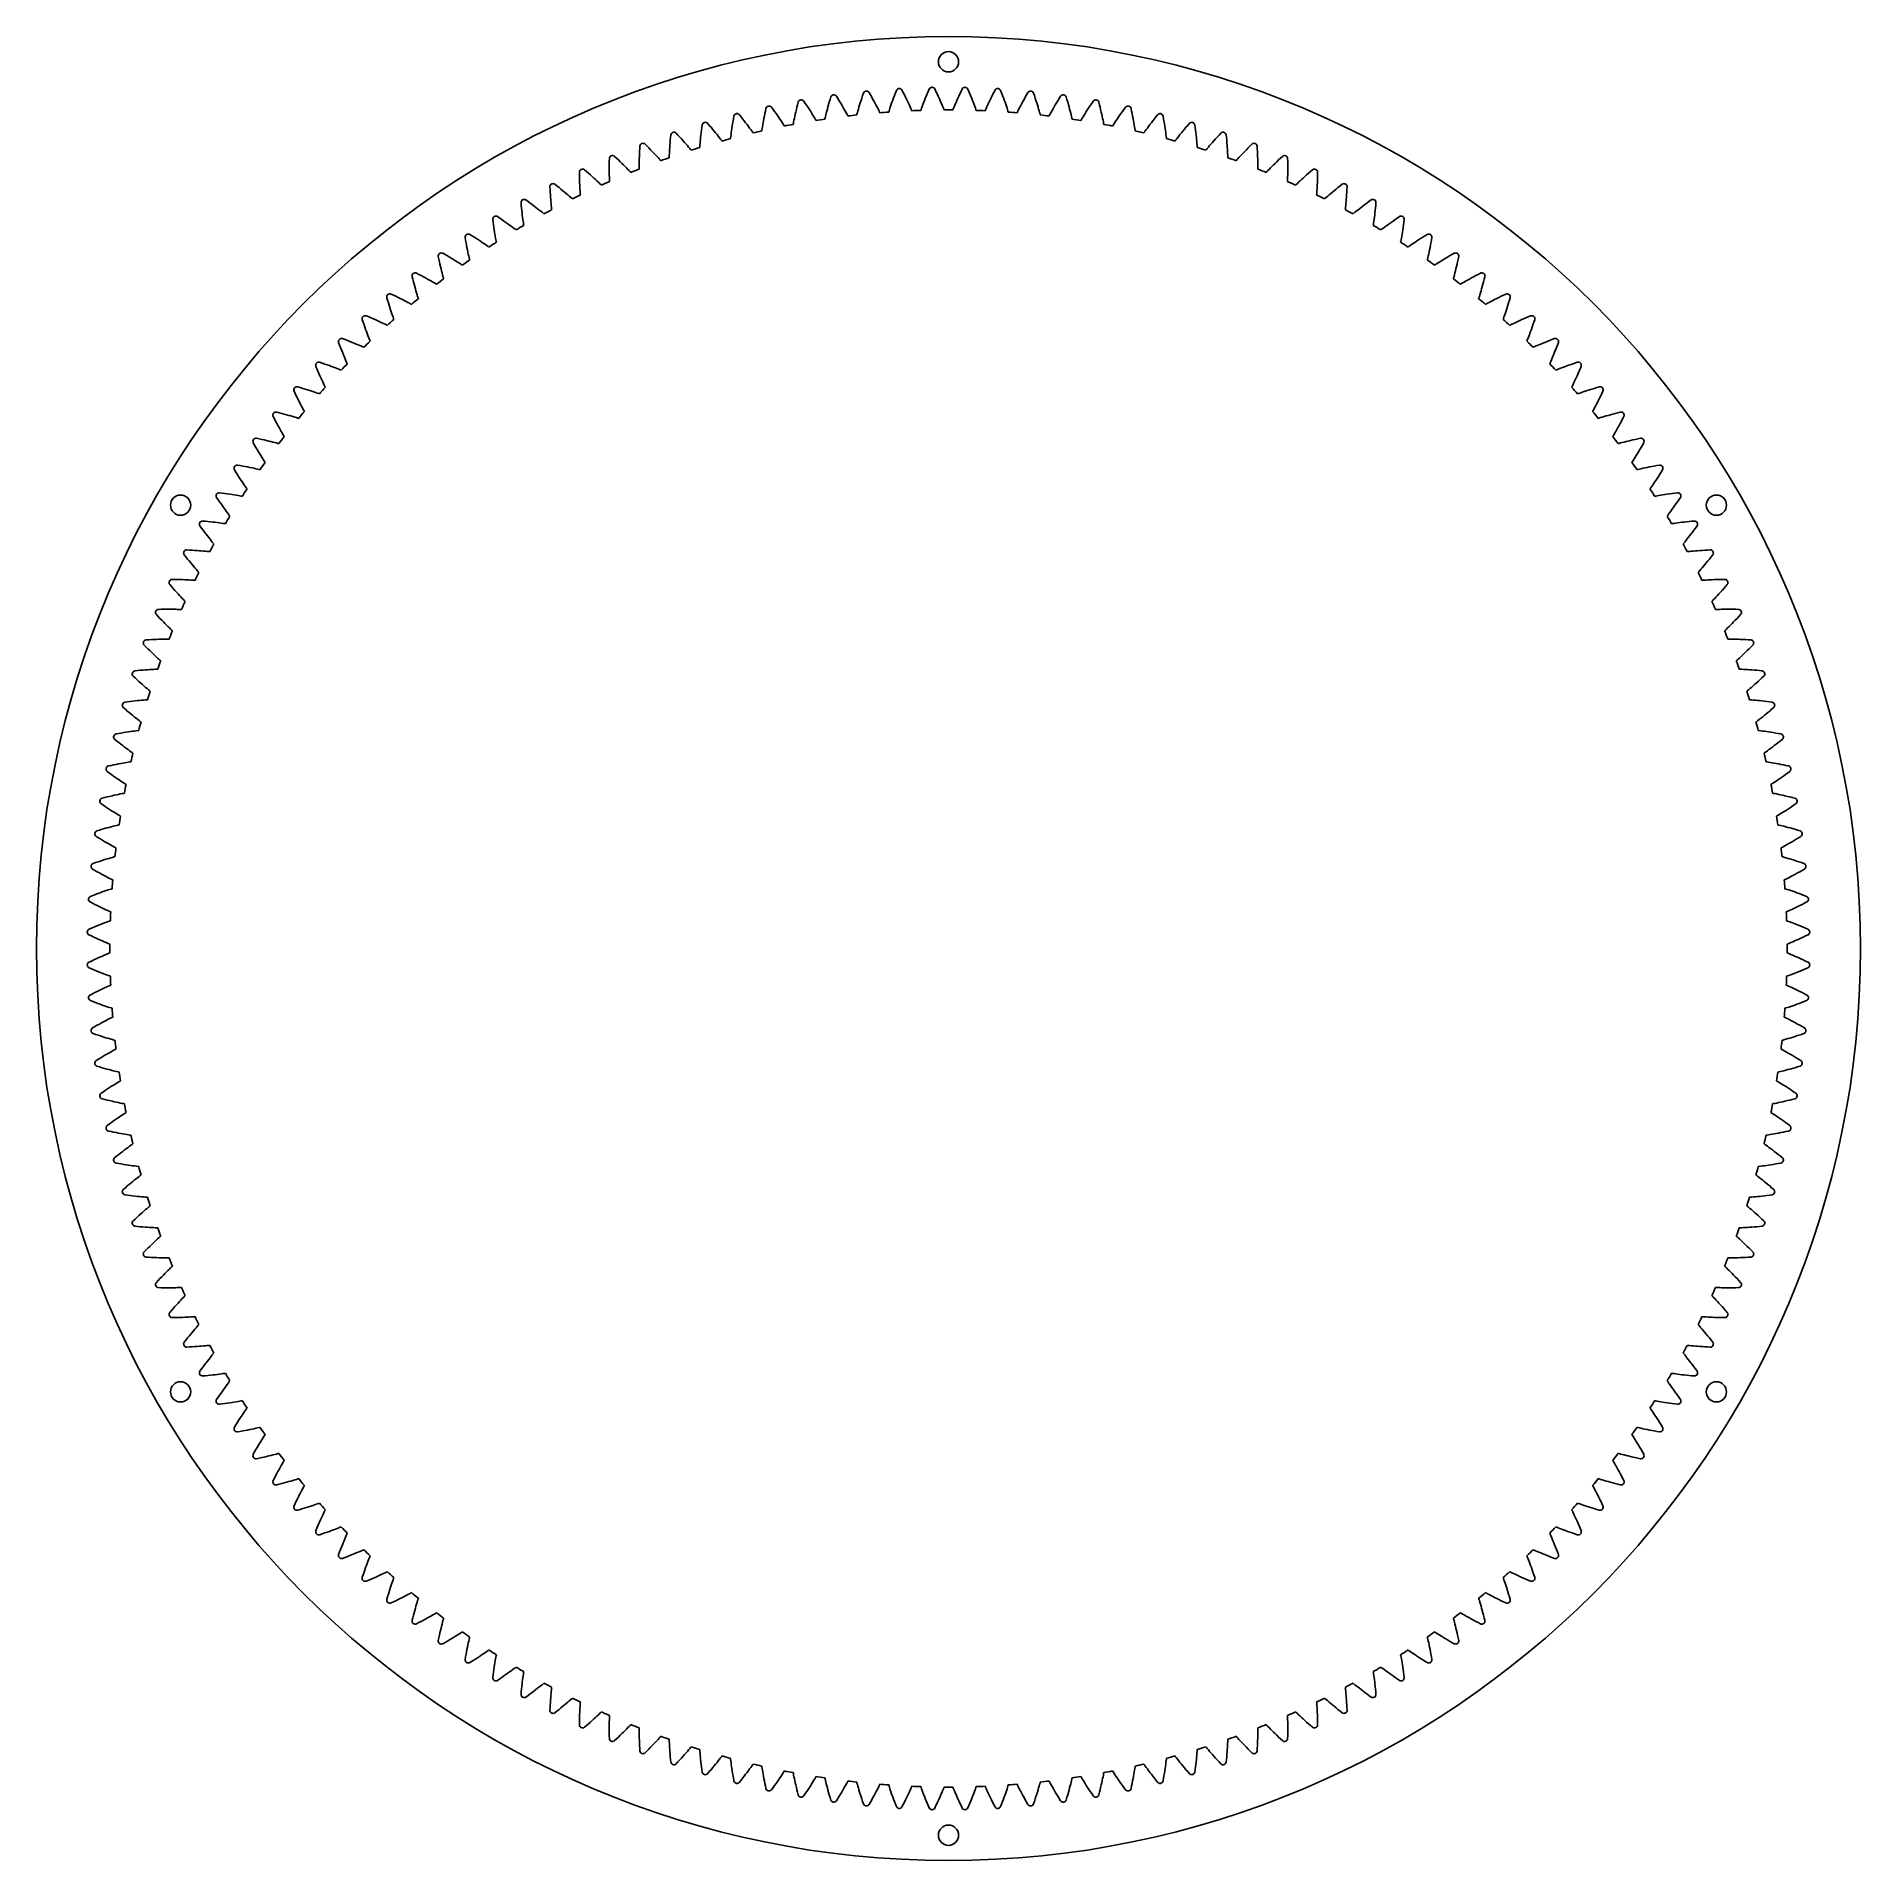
# Model space of a CAD drawing. Header units: millimetres. Extents: x -90 to 90, y -90 to 90.
import ezdxf

# ---------------------------------------------------------------- set-up
doc = ezdxf.new("R2010")
doc.units = ezdxf.units.MM

msp = doc.modelspace()

# ---------------------------------------------------------------- linework, layer by layer
at = {"layer": 'holes'}
for centre in [(0, 87.587573), (-75.853063, 43.793786), (75.853063, 43.793786), (-75.853063, -43.793786), (75.853063, -43.793786), (0, -87.587573)]:
    msp.add_circle(centre, 1, dxfattribs=at)
at = {"layer": 'outer'}
msp.add_circle((0, 0), 90.087573, dxfattribs=at)
at = {"layer": 'output_ring'}
for p, q in [((-5.152631, 84.758165), (-5.248191, 84.509786)), ((-4.478308, 84.554079), (-4.601722, 84.789859)), ((-1.902381, 84.893328), (-2.007384, 84.648791)), ((-1.236369, 84.663563), (-1.350662, 84.903898)), ((1.350662, 84.903898), (1.236369, 84.663563)), ((2.007384, 84.648791), (1.902381, 84.893328)), ((4.601722, 84.789859), (4.478308, 84.554079)), ((5.248191, 84.509786), (5.152631, 84.758165)), ((-18.030518, 82.97829), (-18.087043, 82.718235)), ((-17.332944, 82.87953), (-17.490903, 83.093709)), ((-14.9684, 83.100377), (-15.027362, 82.858867)), ((-14.905435, 83.350318), (-14.9684, 83.100377)), ((-14.838991, 83.608017), (-14.905435, 83.350318)), ((-14.145712, 83.482611), (-14.295352, 83.702682)), ((-14.001969, 83.268665), (-14.145712, 83.482611)), ((-13.864843, 83.0613), (-14.001969, 83.268665)), ((-13.734557, 82.861172), (-13.864843, 83.0613)), ((-11.965899, 82.923251), (-12.020891, 82.713881)), ((-11.906445, 83.143541), (-11.965899, 82.923251)), ((-11.842614, 83.373652), (-11.906445, 83.143541)), ((-11.774445, 83.612727), (-11.842614, 83.373652)), ((-11.701953, 83.860072), (-11.774445, 83.612727)), ((-11.625686, 84.115037), (-11.701953, 83.860072)), ((-10.937719, 83.963169), (-11.07882, 84.188811)), ((-10.802277, 83.743874), (-10.937719, 83.963169)), ((-10.673194, 83.531409), (-10.802277, 83.743874)), ((-10.550669, 83.326438), (-10.673194, 83.531409)), ((-10.434968, 83.129777), (-10.550669, 83.326438)), ((-10.326463, 82.942463), (-10.434968, 83.129777)), ((-10.22569, 82.765869), (-10.326463, 82.942463)), ((-8.901786, 82.918707), (-8.954228, 82.73807)), ((-8.843902, 83.113617), (-8.901786, 82.918707)), ((-8.780931, 83.320727), (-8.843902, 83.113617)), ((-8.713083, 83.538578), (-8.780931, 83.320727)), ((-8.640484, 83.766076), (-8.713083, 83.538578)), ((-8.563208, 84.002364), (-8.640484, 83.766076)), ((-8.481295, 84.246751), (-8.563208, 84.002364)), ((-8.395319, 84.498608), (-8.481295, 84.246751)), ((-7.713674, 84.3205), (-7.846029, 84.55138)), ((-7.58673, 84.096178), (-7.713674, 84.3205)), ((-7.465881, 83.878925), (-7.58673, 84.096178)), ((-7.351296, 83.669411), (-7.465881, 83.878925)), ((-7.243213, 83.468463), (-7.351296, 83.669411)), ((-7.141962, 83.27713), (-7.243213, 83.468463)), ((-7.048027, 83.096806), (-7.141962, 83.27713)), ((-6.962153, 82.929457), (-7.048027, 83.096806)), ((-6.885591, 82.778144), (-6.962153, 82.929457)), ((-5.778563, 83.020326), (-5.83113, 82.859099)), ((-5.71924, 83.198823), (-5.778563, 83.020326)), ((-5.653933, 83.391373), (-5.71924, 83.198823)), ((-5.583076, 83.595919), (-5.653933, 83.391373)), ((-5.506934, 83.811011), (-5.583076, 83.595919)), ((-5.425674, 84.035561), (-5.506934, 83.811011)), ((-5.339404, 84.268716), (-5.425674, 84.035561)), ((-5.248191, 84.509786), (-5.339404, 84.268716)), ((-4.36005, 84.32506), (-4.478308, 84.554079)), ((-4.24761, 84.103336), (-4.36005, 84.32506)), ((-4.141134, 83.889587), (-4.24761, 84.103336)), ((-4.040827, 83.684647), (-4.141134, 83.889587)), ((-3.946979, 83.489576), (-4.040827, 83.684647)), ((-3.860021, 83.305786), (-3.946979, 83.489576)), ((-3.780619, 83.135271), (-3.860021, 83.305786)), ((-3.709909, 82.981136), (-3.780619, 83.135271)), ((-3.650176, 82.84917), (-3.709909, 82.981136)), ((-2.702576, 82.885493), (-2.735981, 82.792378)), ((-2.653121, 83.021644), (-2.702576, 82.885493)), ((-2.594417, 83.180739), (-2.653121, 83.021644)), ((-2.528301, 83.356832), (-2.594417, 83.180739)), ((-2.455667, 83.54674), (-2.528301, 83.356832)), ((-2.377027, 83.748422), (-2.455667, 83.54674)), ((-2.292702, 83.960439), (-2.377027, 83.748422)), ((-2.202901, 84.181712), (-2.292702, 83.960439)), ((-2.107764, 84.411392), (-2.202901, 84.181712)), ((-2.007384, 84.648791), (-2.107764, 84.411392)), ((-1.12697, 84.430182), (-1.236369, 84.663563)), ((-1.023105, 84.204315), (-1.12697, 84.430182)), ((-0.924895, 83.986644), (-1.023105, 84.204315)), ((-0.832511, 83.778012), (-0.924895, 83.986644)), ((-0.746204, 83.57949), (-0.832511, 83.778012)), ((-0.666349, 83.392504), (-0.746204, 83.57949)), ((-0.593537, 83.219073), (-0.666349, 83.392504)), ((-0.528782, 83.062343), (-0.593537, 83.219073)), ((-0.474148, 82.928186), (-0.528782, 83.062343)), ((-0.437201, 82.836419), (-0.474148, 82.928186)), ((0.474148, 82.928186), (0.437201, 82.836419)), ((0.528782, 83.062343), (0.474148, 82.928186)), ((0.593537, 83.219073), (0.528782, 83.062343)), ((0.666349, 83.392504), (0.593537, 83.219073)), ((0.746204, 83.57949), (0.666349, 83.392504)), ((0.832511, 83.778012), (0.746204, 83.57949)), ((0.924895, 83.986644), (0.832511, 83.778012)), ((1.023105, 84.204315), (0.924895, 83.986644)), ((1.12697, 84.430182), (1.023105, 84.204315)), ((1.236369, 84.663563), (1.12697, 84.430182)), ((2.107764, 84.411392), (2.007384, 84.648791)), ((2.202901, 84.181712), (2.107764, 84.411392)), ((2.292702, 83.960439), (2.202901, 84.181712)), ((2.377027, 83.748422), (2.292702, 83.960439)), ((2.455667, 83.54674), (2.377027, 83.748422)), ((2.528301, 83.356832), (2.455667, 83.54674)), ((2.594417, 83.180739), (2.528301, 83.356832)), ((2.653121, 83.021644), (2.594417, 83.180739)), ((2.702576, 82.885493), (2.653121, 83.021644)), ((2.735981, 82.792378), (2.702576, 82.885493)), ((3.709909, 82.981136), (3.650176, 82.84917)), ((3.780619, 83.135271), (3.709909, 82.981136)), ((3.860021, 83.305786), (3.780619, 83.135271)), ((3.946979, 83.489576), (3.860021, 83.305786)), ((4.040827, 83.684647), (3.946979, 83.489576)), ((4.141134, 83.889587), (4.040827, 83.684647)), ((4.24761, 84.103336), (4.141134, 83.889587)), ((4.36005, 84.32506), (4.24761, 84.103336)), ((4.478308, 84.554079), (4.36005, 84.32506)), ((5.339404, 84.268716), (5.248191, 84.509786)), ((5.425674, 84.035561), (5.339404, 84.268716)), ((5.506934, 83.811011), (5.425674, 84.035561)), ((5.583076, 83.595919), (5.506934, 83.811011)), ((5.653933, 83.391373), (5.583076, 83.595919)), ((5.71924, 83.198823), (5.653933, 83.391373)), ((5.778563, 83.020326), (5.71924, 83.198823)), ((5.83113, 82.859099), (5.778563, 83.020326)), ((6.962153, 82.929457), (6.885591, 82.778144)), ((7.048027, 83.096806), (6.962153, 82.929457)), ((7.141962, 83.27713), (7.048027, 83.096806)), ((7.243213, 83.468463), (7.141962, 83.27713)), ((7.351296, 83.669411), (7.243213, 83.468463)), ((7.465881, 83.878925), (7.351296, 83.669411)), ((7.58673, 84.096178), (7.465881, 83.878925)), ((7.713674, 84.3205), (7.58673, 84.096178)), ((7.846029, 84.55138), (7.713674, 84.3205)), ((8.481295, 84.246751), (8.395319, 84.498608)), ((8.563208, 84.002364), (8.481295, 84.246751)), ((8.640484, 83.766076), (8.563208, 84.002364)), ((8.713083, 83.538578), (8.640484, 83.766076)), ((8.780931, 83.320727), (8.713083, 83.538578)), ((8.843902, 83.113617), (8.780931, 83.320727)), ((8.901786, 82.918707), (8.843902, 83.113617)), ((8.954228, 82.73807), (8.901786, 82.918707)), ((10.326463, 82.942463), (10.22569, 82.765869)), ((10.434968, 83.129777), (10.326463, 82.942463)), ((10.550669, 83.326438), (10.434968, 83.129777)), ((10.673194, 83.531409), (10.550669, 83.326438)), ((10.802277, 83.743874), (10.673194, 83.531409)), ((10.937719, 83.963169), (10.802277, 83.743874)), ((11.07882, 84.188811), (10.937719, 83.963169)), ((11.701953, 83.860072), (11.625686, 84.115037)), ((11.774445, 83.612727), (11.701953, 83.860072)), ((11.842614, 83.373652), (11.774445, 83.612727)), ((11.906445, 83.143541), (11.842614, 83.373652)), ((11.965899, 82.923251), (11.906445, 83.143541)), ((12.020891, 82.713881), (11.965899, 82.923251)), ((13.864843, 83.0613), (13.734557, 82.861172)), ((14.001969, 83.268665), (13.864843, 83.0613)), ((14.145712, 83.482611), (14.001969, 83.268665)), ((14.295352, 83.702682), (14.145712, 83.482611)), ((14.905435, 83.350318), (14.838991, 83.608017)), ((14.9684, 83.100377), (14.905435, 83.350318)), ((15.027362, 82.858867), (14.9684, 83.100377)), ((17.490903, 83.093709), (17.332944, 82.87953)), ((18.087043, 82.718235), (18.030518, 82.97829)), ((-24.365991, 81.090973), (-24.399876, 80.835461)), ((-24.329539, 81.354592), (-24.365991, 81.090973)), ((-23.626452, 81.309521), (-23.800343, 81.51098)), ((-23.459121, 81.113472), (-23.626452, 81.309521)), ((-23.299119, 80.923201), (-23.459121, 81.113472)), ((-21.363074, 81.229495), (-21.396872, 81.003841)), ((-21.326053, 81.465409), (-21.363074, 81.229495)), ((-21.285752, 81.710724), (-21.326053, 81.465409)), ((-21.242104, 81.964751), (-21.285752, 81.710724)), ((-21.195582, 82.22678), (-21.242104, 81.964751)), ((-20.494737, 82.154812), (-20.660784, 82.362783)), ((-20.335039, 81.952498), (-20.494737, 82.154812)), ((-20.182441, 81.756238), (-20.335039, 81.952498)), ((-20.037218, 81.566671), (-20.182441, 81.756238)), ((-19.899726, 81.384576), (-20.037218, 81.566671)), ((-19.770455, 81.210942), (-19.899726, 81.384576)), ((-19.650095, 81.04707), (-19.770455, 81.210942)), ((-18.383834, 81.16527), (-18.411173, 80.997908)), ((-18.352454, 81.35073), (-18.383834, 81.16527)), ((-18.317305, 81.550992), (-18.352454, 81.35073)), ((-18.278502, 81.763957), (-18.317305, 81.550992)), ((-18.236086, 81.988152), (-18.278502, 81.763957)), ((-18.190056, 82.222474), (-18.236086, 81.988152)), ((-18.140388, 82.466066), (-18.190056, 82.222474)), ((-18.087043, 82.718235), (-18.140388, 82.466066)), ((-17.181112, 82.671247), (-17.332944, 82.87953)), ((-17.036144, 82.469286), (-17.181112, 82.671247)), ((-16.898287, 82.274296), (-17.036144, 82.469286)), ((-16.767872, 82.087069), (-16.898287, 82.274296)), ((-16.645346, 81.90861), (-16.767872, 82.087069)), ((-16.531352, 81.740249), (-16.645346, 81.90861)), ((-16.426852, 81.583852), (-16.531352, 81.740249)), ((-16.333442, 81.442318), (-16.426852, 81.583852)), ((-16.254264, 81.321016), (-16.333442, 81.442318)), ((-16.200521, 81.237962), (-16.254264, 81.321016)), ((-15.323314, 81.501564), (-15.342114, 81.404441)), ((-15.295222, 81.643669), (-15.323314, 81.501564)), ((-15.261492, 81.80986), (-15.295222, 81.643669)), ((-15.223031, 81.993982), (-15.261492, 81.80986)), ((-15.180237, 82.192751), (-15.223031, 81.993982)), ((-15.133306, 82.404074), (-15.180237, 82.192751)), ((-15.082333, 82.626479), (-15.133306, 82.404074)), ((-15.027362, 82.858867), (-15.082333, 82.626479)), ((-13.611408, 82.669087), (-13.734557, 82.861172)), ((-13.495808, 82.486066), (-13.611408, 82.669087)), ((-13.388346, 82.313462), (-13.495808, 82.486066)), ((-13.289913, 82.153178), (-13.388346, 82.313462)), ((-13.201992, 82.008169), (-13.289913, 82.153178)), ((-13.127519, 81.883924), (-13.201992, 82.008169)), ((-13.076997, 81.798873), (-13.127519, 81.883924)), ((-12.190337, 82.028681), (-12.212843, 81.932349)), ((-12.156822, 82.169606), (-12.190337, 82.028681)), ((-12.116751, 82.334384), (-12.156822, 82.169606)), ((-12.071267, 82.516897), (-12.116751, 82.334384)), ((-12.020891, 82.713881), (-12.071267, 82.516897)), ((-10.133469, 82.601932), (-10.22569, 82.765869)), ((-10.051167, 82.453663), (-10.133469, 82.601932)), ((-9.981508, 82.326656), (-10.051167, 82.453663)), ((-9.93428, 82.239732), (-9.981508, 82.326656)), ((-9.039469, 82.43541), (-9.065648, 82.340011)), ((-9.000581, 82.574948), (-9.039469, 82.43541)), ((-8.954228, 82.73807), (-9.000581, 82.574948)), ((-6.820847, 82.648562), (-6.885591, 82.778144)), ((-6.776984, 82.559893), (-6.820847, 82.648562)), ((-5.875334, 82.721154), (-5.905148, 82.626828)), ((-5.83113, 82.859099), (-5.875334, 82.721154)), ((-3.609741, 82.758886), (-3.650176, 82.84917)), ((3.650176, 82.84917), (3.609741, 82.758886)), ((5.875334, 82.721154), (5.83113, 82.859099)), ((5.905148, 82.626828), (5.875334, 82.721154)), ((6.820847, 82.648562), (6.776984, 82.559893)), ((6.885591, 82.778144), (6.820847, 82.648562)), ((9.000581, 82.574948), (8.954228, 82.73807)), ((9.039469, 82.43541), (9.000581, 82.574948)), ((9.065648, 82.340011), (9.039469, 82.43541)), ((9.981508, 82.326656), (9.93428, 82.239732)), ((10.051167, 82.453663), (9.981508, 82.326656)), ((10.133469, 82.601932), (10.051167, 82.453663)), ((10.22569, 82.765869), (10.133469, 82.601932)), ((12.071267, 82.516897), (12.020891, 82.713881)), ((12.116751, 82.334384), (12.071267, 82.516897)), ((12.156822, 82.169606), (12.116751, 82.334384)), ((12.190337, 82.028681), (12.156822, 82.169606)), ((12.212843, 81.932349), (12.190337, 82.028681)), ((13.127519, 81.883924), (13.076997, 81.798873)), ((13.201992, 82.008169), (13.127519, 81.883924)), ((13.289913, 82.153178), (13.201992, 82.008169)), ((13.388346, 82.313462), (13.289913, 82.153178)), ((13.495808, 82.486066), (13.388346, 82.313462)), ((13.611408, 82.669087), (13.495808, 82.486066)), ((13.734557, 82.861172), (13.611408, 82.669087)), ((15.082333, 82.626479), (15.027362, 82.858867)), ((15.133306, 82.404074), (15.082333, 82.626479)), ((15.180237, 82.192751), (15.133306, 82.404074)), ((15.223031, 81.993982), (15.180237, 82.192751)), ((15.261492, 81.80986), (15.223031, 81.993982)), ((15.295222, 81.643669), (15.261492, 81.80986)), ((15.323314, 81.501564), (15.295222, 81.643669)), ((15.342114, 81.404441), (15.323314, 81.501564)), ((16.254264, 81.321016), (16.200521, 81.237962)), ((16.333442, 81.442318), (16.254264, 81.321016)), ((16.426852, 81.583852), (16.333442, 81.442318)), ((16.531352, 81.740249), (16.426852, 81.583852)), ((16.645346, 81.90861), (16.531352, 81.740249)), ((16.767872, 82.087069), (16.645346, 81.90861)), ((16.898287, 82.274296), (16.767872, 82.087069)), ((17.036144, 82.469286), (16.898287, 82.274296)), ((17.181112, 82.671247), (17.036144, 82.469286)), ((17.332944, 82.87953), (17.181112, 82.671247)), ((18.140388, 82.466066), (18.087043, 82.718235)), ((18.190056, 82.222474), (18.140388, 82.466066)), ((18.236086, 81.988152), (18.190056, 82.222474)), ((18.278502, 81.763957), (18.236086, 81.988152)), ((18.317305, 81.550992), (18.278502, 81.763957)), ((18.352454, 81.35073), (18.317305, 81.550992)), ((18.383834, 81.16527), (18.352454, 81.35073)), ((18.411173, 80.997908), (18.383834, 81.16527)), ((19.770455, 81.210942), (19.650095, 81.04707)), ((19.899726, 81.384576), (19.770455, 81.210942)), ((20.037218, 81.566671), (19.899726, 81.384576)), ((20.182441, 81.756238), (20.037218, 81.566671)), ((20.335039, 81.952498), (20.182441, 81.756238)), ((20.494737, 82.154812), (20.335039, 81.952498)), ((20.660784, 82.362783), (20.494737, 82.154812)), ((21.242104, 81.964751), (21.195582, 82.22678)), ((21.285752, 81.710724), (21.242104, 81.964751)), ((21.326053, 81.465409), (21.285752, 81.710724)), ((21.363074, 81.229495), (21.326053, 81.465409)), ((21.396872, 81.003841), (21.363074, 81.229495)), ((23.459121, 81.113472), (23.299119, 80.923201)), ((23.626452, 81.309521), (23.459121, 81.113472)), ((23.800343, 81.51098), (23.626452, 81.309521)), ((24.365991, 81.090973), (24.329539, 81.354592)), ((24.399876, 80.835461), (24.365991, 81.090973)), ((-29.78131, 79.262356), (-29.970112, 79.449912)), ((-27.518448, 79.355825), (-27.534873, 79.128245)), ((-27.499594, 79.59388), (-27.518448, 79.355825)), ((-27.47819, 79.84156), (-27.499594, 79.59388)), ((-27.454116, 80.098183), (-27.47819, 79.84156)), ((-27.427788, 80.363005), (-27.454116, 80.098183)), ((-26.723491, 80.344897), (-26.904971, 80.539547)), ((-26.548774, 80.155401), (-26.723491, 80.344897)), ((-26.381601, 79.971398), (-26.548774, 80.155401)), ((-26.222292, 79.793504), (-26.381601, 79.971398)), ((-26.071265, 79.622469), (-26.222292, 79.793504)), ((-25.929082, 79.459239), (-26.071265, 79.622469)), ((-25.796531, 79.305062), (-25.929082, 79.459239)), ((-25.674784, 79.161682), (-25.796531, 79.305062)), ((-24.557481, 79.350883), (-24.569091, 79.206493)), ((-24.543033, 79.519846), (-24.557481, 79.350883)), ((-24.525942, 79.707164), (-24.543033, 79.519846)), ((-24.506226, 79.909529), (-24.525942, 79.707164)), ((-24.483839, 80.12484), (-24.506226, 79.909529)), ((-24.458709, 80.351623), (-24.483839, 80.12484)), ((-24.430751, 80.588782), (-24.458709, 80.351623)), ((-24.399876, 80.835461), (-24.430751, 80.588782)), ((-23.14674, 80.739335), (-23.299119, 80.923201)), ((-23.002375, 80.562641), (-23.14674, 80.739335)), ((-22.866549, 80.394085), (-23.002375, 80.562641)), ((-22.74, 80.234944), (-22.866549, 80.394085)), ((-22.623835, 80.087006), (-22.74, 80.234944)), ((-22.519865, 79.953037), (-22.623835, 80.087006)), ((-22.431634, 79.838153), (-22.519865, 79.953037)), ((-22.371691, 79.759456), (-22.431634, 79.838153)), ((-21.517237, 80.089433), (-21.528546, 79.991157)), ((-21.500104, 80.233272), (-21.517237, 80.089433)), ((-21.479195, 80.401558), (-21.500104, 80.233272)), ((-21.454942, 80.588084), (-21.479195, 80.401558)), ((-21.427489, 80.789546), (-21.454942, 80.588084)), ((-21.396872, 81.003841), (-21.427489, 80.789546)), ((-19.539682, 80.894791), (-19.650095, 81.04707)), ((-19.440919, 80.756938), (-19.539682, 80.894791)), ((-19.357154, 80.638759), (-19.440919, 80.756938)), ((-19.300269, 80.557824), (-19.357154, 80.638759)), ((-18.433803, 80.854831), (-18.448868, 80.75706)), ((-18.411173, 80.997908), (-18.433803, 80.854831)), ((18.433803, 80.854831), (18.411173, 80.997908)), ((18.448868, 80.75706), (18.433803, 80.854831)), ((19.357154, 80.638759), (19.300269, 80.557824)), ((19.440919, 80.756938), (19.357154, 80.638759)), ((19.539682, 80.894791), (19.440919, 80.756938)), ((19.650095, 81.04707), (19.539682, 80.894791)), ((21.427489, 80.789546), (21.396872, 81.003841)), ((21.454942, 80.588084), (21.427489, 80.789546)), ((21.479195, 80.401558), (21.454942, 80.588084)), ((21.500104, 80.233272), (21.479195, 80.401558)), ((21.517237, 80.089433), (21.500104, 80.233272)), ((21.528546, 79.991157), (21.517237, 80.089433)), ((22.431634, 79.838153), (22.371691, 79.759456)), ((22.519865, 79.953037), (22.431634, 79.838153)), ((22.623835, 80.087006), (22.519865, 79.953037)), ((22.74, 80.234944), (22.623835, 80.087006)), ((22.866549, 80.394085), (22.74, 80.234944)), ((23.002375, 80.562641), (22.866549, 80.394085)), ((23.14674, 80.739335), (23.002375, 80.562641)), ((23.299119, 80.923201), (23.14674, 80.739335)), ((24.430751, 80.588782), (24.399876, 80.835461)), ((24.458709, 80.351623), (24.430751, 80.588782)), ((24.483839, 80.12484), (24.458709, 80.351623)), ((24.506226, 79.909529), (24.483839, 80.12484)), ((24.525942, 79.707164), (24.506226, 79.909529)), ((24.543033, 79.519846), (24.525942, 79.707164)), ((24.557481, 79.350883), (24.543033, 79.519846)), ((24.569091, 79.206493), (24.557481, 79.350883)), ((25.796531, 79.305062), (25.674784, 79.161682)), ((25.929082, 79.459239), (25.796531, 79.305062)), ((26.071265, 79.622469), (25.929082, 79.459239)), ((26.222292, 79.793504), (26.071265, 79.622469)), ((26.381601, 79.971398), (26.222292, 79.793504)), ((26.548774, 80.155401), (26.381601, 79.971398)), ((26.723491, 80.344897), (26.548774, 80.155401)), ((26.904971, 80.539547), (26.723491, 80.344897)), ((27.454116, 80.098183), (27.427788, 80.363005)), ((27.47819, 79.84156), (27.454116, 80.098183)), ((27.499594, 79.59388), (27.47819, 79.84156)), ((27.518448, 79.355825), (27.499594, 79.59388)), ((27.534873, 79.128245), (27.518448, 79.355825)), ((29.970112, 79.449912), (29.78131, 79.262356)), ((-33.509375, 77.503854), (-33.511757, 77.255262)), ((-33.505017, 77.761567), (-33.509375, 77.503854)), ((-33.499038, 78.027627), (-33.505017, 77.761567)), ((-32.795421, 78.063486), (-32.991269, 78.243673)), ((-32.606711, 77.88792), (-32.795421, 78.063486)), ((-32.425943, 77.717254), (-32.606711, 77.88792)), ((-32.253484, 77.552077), (-32.425943, 77.717254)), ((-32.089807, 77.393105), (-32.253484, 77.552077)), ((-30.555502, 77.595845), (-30.558203, 77.407768)), ((-30.551334, 77.799126), (-30.555502, 77.595845)), ((-30.545495, 78.015518), (-30.551334, 77.799126)), ((-30.537799, 78.24356), (-30.545495, 78.015518)), ((-30.528078, 78.482163), (-30.537799, 78.24356)), ((-30.516176, 78.730481), (-30.528078, 78.482163)), ((-30.501949, 78.987838), (-30.516176, 78.730481)), ((-30.485784, 79.253474), (-30.501949, 78.987838)), ((-29.599463, 79.079691), (-29.78131, 79.262356)), ((-29.425365, 78.902226), (-29.599463, 79.079691)), ((-29.259359, 78.730564), (-29.425365, 78.902226)), ((-29.101892, 78.565439), (-29.259359, 78.730564)), ((-28.953561, 78.407776), (-29.101892, 78.565439)), ((-28.815202, 78.258788), (-28.953561, 78.407776)), ((-28.688052, 78.120177), (-28.815202, 78.258788)), ((-28.574132, 77.99456), (-28.688052, 78.120177)), ((-28.477366, 77.886767), (-28.574132, 77.99456)), ((-28.411575, 77.81289), (-28.477366, 77.886767)), ((-27.584887, 78.207307), (-27.588641, 78.108452)), ((-27.578816, 78.352035), (-27.584887, 78.207307)), ((-27.57085, 78.521428), (-27.578816, 78.352035)), ((-27.560947, 78.709263), (-27.57085, 78.521428)), ((-27.548996, 78.912235), (-27.560947, 78.709263)), ((-27.534873, 79.128245), (-27.548996, 78.912235)), ((-25.565759, 79.031794), (-25.674784, 79.161682)), ((-25.473193, 78.920373), (-25.565759, 79.031794)), ((-25.410279, 78.84403), (-25.473193, 78.920373)), ((-24.569091, 79.206493), (-24.576628, 79.107855)), ((24.576628, 79.107855), (24.569091, 79.206493)), ((25.473193, 78.920373), (25.410279, 78.84403)), ((25.565759, 79.031794), (25.473193, 78.920373)), ((25.674784, 79.161682), (25.565759, 79.031794)), ((27.548996, 78.912235), (27.534873, 79.128245)), ((27.560947, 78.709263), (27.548996, 78.912235)), ((27.57085, 78.521428), (27.560947, 78.709263)), ((27.578816, 78.352035), (27.57085, 78.521428)), ((27.584887, 78.207307), (27.578816, 78.352035)), ((27.588641, 78.108452), (27.584887, 78.207307)), ((28.477366, 77.886767), (28.411575, 77.81289)), ((28.574132, 77.99456), (28.477366, 77.886767)), ((28.688052, 78.120177), (28.574132, 77.99456)), ((28.815202, 78.258788), (28.688052, 78.120177)), ((28.953561, 78.407776), (28.815202, 78.258788)), ((29.101892, 78.565439), (28.953561, 78.407776)), ((29.259359, 78.730564), (29.101892, 78.565439)), ((29.425365, 78.902226), (29.259359, 78.730564)), ((29.599463, 79.079691), (29.425365, 78.902226)), ((29.78131, 79.262356), (29.599463, 79.079691)), ((30.501949, 78.987838), (30.485784, 79.253474)), ((30.516176, 78.730481), (30.501949, 78.987838)), ((30.528078, 78.482163), (30.516176, 78.730481)), ((30.537799, 78.24356), (30.528078, 78.482163)), ((30.545495, 78.015518), (30.537799, 78.24356)), ((30.551334, 77.799126), (30.545495, 78.015518)), ((30.555502, 77.595845), (30.551334, 77.799126)), ((30.558203, 77.407768), (30.555502, 77.595845)), ((32.253484, 77.552077), (32.089807, 77.393105)), ((32.425943, 77.717254), (32.253484, 77.552077)), ((32.606711, 77.88792), (32.425943, 77.717254)), ((32.795421, 78.063486), (32.606711, 77.88792)), ((32.991269, 78.243673), (32.795421, 78.063486)), ((33.505017, 77.761567), (33.499038, 78.027627)), ((33.509375, 77.503854), (33.505017, 77.761567)), ((33.511757, 77.255262), (33.509375, 77.503854)), ((-36.463127, 76.687264), (-36.458911, 76.42117)), ((-36.458911, 76.42117), (-36.453395, 76.16348)), ((-36.453395, 76.16348), (-36.446253, 75.914979)), ((-36.446253, 75.914979), (-36.437681, 75.676332)), ((-36.437681, 75.676332), (-36.427898, 75.44837)), ((-35.7614, 76.750047), (-35.964006, 76.9226)), ((-35.566104, 76.581838), (-35.7614, 76.750047)), ((-35.378932, 76.418222), (-35.566104, 76.581838)), ((-35.200272, 76.259771), (-35.378932, 76.418222)), ((-35.030627, 76.107185), (-35.200272, 76.259771)), ((-34.870662, 75.961338), (-35.030627, 76.107185)), ((-34.721304, 75.823379), (-34.870662, 75.961338)), ((-34.583917, 75.694908), (-34.721304, 75.823379)), ((-34.460715, 75.57838), (-34.583917, 75.694908)), ((-33.511757, 77.255262), (-33.512332, 77.016462)), ((-33.512332, 77.016462), (-33.511288, 76.788293)), ((-33.511288, 76.788293), (-33.508834, 76.571836)), ((-33.508834, 76.571836), (-33.505212, 76.368544)), ((-33.505212, 76.368544), (-33.500708, 76.180502)), ((-33.500708, 76.180502), (-33.495684, 76.010997)), ((-33.495684, 76.010997), (-33.490658, 75.866229)), ((-33.490658, 75.866229), (-33.486834, 75.767377)), ((-31.935546, 77.241238), (-32.089807, 77.393105)), ((-31.791582, 77.09766), (-31.935546, 77.241238)), ((-31.659217, 76.96402), (-31.791582, 77.09766)), ((-31.540569, 76.842859), (-31.659217, 76.96402)), ((-31.439745, 76.738851), (-31.540569, 76.842859)), ((-31.371172, 76.667548), (-31.439745, 76.738851)), ((-30.559675, 77.238195), (-30.560198, 77.09334)), ((-30.560198, 77.09334), (-30.560163, 76.994415)), ((-30.558203, 77.407768), (-30.559675, 77.238195)), ((30.559675, 77.238195), (30.558203, 77.407768)), ((30.560198, 77.09334), (30.559675, 77.238195)), ((30.560163, 76.994415), (30.560198, 77.09334)), ((31.439745, 76.738851), (31.371172, 76.667548)), ((31.540569, 76.842859), (31.439745, 76.738851)), ((31.659217, 76.96402), (31.540569, 76.842859)), ((31.791582, 77.09766), (31.659217, 76.96402)), ((31.935546, 77.241238), (31.791582, 77.09766)), ((32.089807, 77.393105), (31.935546, 77.241238)), ((33.486834, 75.767377), (33.490658, 75.866229)), ((33.490658, 75.866229), (33.495684, 76.010997)), ((33.495684, 76.010997), (33.500708, 76.180502)), ((33.500708, 76.180502), (33.505212, 76.368544)), ((33.505212, 76.368544), (33.508834, 76.571836)), ((33.508834, 76.571836), (33.511288, 76.788293)), ((33.511288, 76.788293), (33.512332, 77.016462)), ((33.512332, 77.016462), (33.511757, 77.255262)), ((34.583917, 75.694908), (34.460715, 75.57838)), ((34.721304, 75.823379), (34.583917, 75.694908)), ((34.870662, 75.961338), (34.721304, 75.823379)), ((35.030627, 76.107185), (34.870662, 75.961338)), ((35.200272, 76.259771), (35.030627, 76.107185)), ((35.378932, 76.418222), (35.200272, 76.259771)), ((35.566104, 76.581838), (35.378932, 76.418222)), ((35.7614, 76.750047), (35.566104, 76.581838)), ((35.964006, 76.9226), (35.7614, 76.750047)), ((36.427898, 75.44837), (36.437681, 75.676332)), ((36.437681, 75.676332), (36.446253, 75.914979)), ((36.446253, 75.914979), (36.453395, 76.16348)), ((36.453395, 76.16348), (36.458911, 76.42117)), ((36.458911, 76.42117), (36.463127, 76.687264)), ((-41.531627, 73.787339), (-41.746848, 73.943876)), ((-39.373701, 75.234352), (-39.359296, 74.968615)), ((-39.359296, 74.968615), (-39.343914, 74.711325)), ((-39.343914, 74.711325), (-39.32726, 74.46328)), ((-39.32726, 74.46328), (-39.309553, 74.225137)), ((-39.309553, 74.225137), (-39.291045, 73.997717)), ((-39.291045, 73.997717), (-39.27203, 73.782082)), ((-38.674894, 75.323967), (-38.88396, 75.488633)), ((-38.473298, 75.163362), (-38.674894, 75.323967)), ((-38.279997, 75.007035), (-38.473298, 75.163362)), ((-38.095399, 74.855544), (-38.279997, 75.007035)), ((-37.920034, 74.709567), (-38.095399, 74.855544)), ((-37.7546, 74.569955), (-37.920034, 74.709567)), ((-37.600067, 74.437818), (-37.7546, 74.569955)), ((-37.457861, 74.314703), (-37.600067, 74.437818)), ((-37.330286, 74.20298), (-37.457861, 74.314703)), ((-37.221796, 74.106995), (-37.330286, 74.20298)), ((-37.147967, 74.041151), (-37.221796, 74.106995)), ((-36.427898, 75.44837), (-36.417156, 75.232166)), ((-36.417156, 75.232166), (-36.40575, 75.029162)), ((-36.40575, 75.029162), (-36.394046, 74.841431)), ((-36.394046, 74.841431), (-36.382533, 74.672242)), ((-36.382533, 74.672242), (-36.371966, 74.527773)), ((-36.371966, 74.527773), (-36.364358, 74.42914)), ((-34.355982, 75.47831), (-34.460715, 75.57838)), ((-34.284728, 75.409687), (-34.355982, 75.47831)), ((34.355982, 75.47831), (34.284728, 75.409687)), ((34.460715, 75.57838), (34.355982, 75.47831)), ((36.364358, 74.42914), (36.371966, 74.527773)), ((36.371966, 74.527773), (36.382533, 74.672242)), ((36.382533, 74.672242), (36.394046, 74.841431)), ((36.394046, 74.841431), (36.40575, 75.029162)), ((36.40575, 75.029162), (36.417156, 75.232166)), ((36.417156, 75.232166), (36.427898, 75.44837)), ((37.221796, 74.106995), (37.147967, 74.041151)), ((37.330286, 74.20298), (37.221796, 74.106995)), ((37.457861, 74.314703), (37.330286, 74.20298)), ((37.600067, 74.437818), (37.457861, 74.314703)), ((37.7546, 74.569955), (37.600067, 74.437818)), ((37.920034, 74.709567), (37.7546, 74.569955)), ((38.095399, 74.855544), (37.920034, 74.709567)), ((38.279997, 75.007035), (38.095399, 74.855544)), ((38.473298, 75.163362), (38.279997, 75.007035)), ((38.674894, 75.323967), (38.473298, 75.163362)), ((38.88396, 75.488633), (38.674894, 75.323967)), ((39.27203, 73.782082), (39.291045, 73.997717)), ((39.291045, 73.997717), (39.309553, 74.225137)), ((39.309553, 74.225137), (39.32726, 74.46328)), ((39.32726, 74.46328), (39.343914, 74.711325)), ((39.343914, 74.711325), (39.359296, 74.968615)), ((39.359296, 74.968615), (39.373701, 75.234352)), ((41.746848, 73.943876), (41.531627, 73.787339)), ((-44.327408, 72.142417), (-44.548466, 72.290596)), ((-44.114109, 71.997716), (-44.327408, 72.142417)), ((-42.22649, 73.671023), (-42.201916, 73.406033)), ((-42.201916, 73.406033), (-42.176691, 73.149521)), ((-42.176691, 73.149521), (-42.150548, 72.902296)), ((-42.150548, 72.902296), (-42.123732, 72.665005)), ((-42.123732, 72.665005), (-42.096528, 72.438462)), ((-42.096528, 72.438462), (-42.069266, 72.223714)), ((-42.069266, 72.223714), (-42.042354, 72.022179)), ((-41.324028, 73.634573), (-41.531627, 73.787339)), ((-41.12488, 73.485765), (-41.324028, 73.634573)), ((-40.934616, 73.341455), (-41.12488, 73.485765)), ((-40.753788, 73.202303), (-40.934616, 73.341455)), ((-40.583128, 73.06913), (-40.753788, 73.202303)), ((-40.423648, 72.943009), (-40.583128, 73.06913)), ((-40.27683, 72.825431), (-40.423648, 72.943009)), ((-40.145069, 72.718676), (-40.27683, 72.825431)), ((-40.032983, 72.626917), (-40.145069, 72.718676)), ((-39.956685, 72.563949), (-40.032983, 72.626917)), ((-39.27203, 73.782082), (-39.252857, 73.579665)), ((-39.252857, 73.579665), (-39.233971, 73.392519)), ((-39.233971, 73.392519), (-39.215986, 73.223896)), ((-39.215986, 73.223896), (-39.199893, 73.079937)), ((-39.199893, 73.079937), (-39.188513, 72.981668)), ((39.188513, 72.981668), (39.199893, 73.079937)), ((39.199893, 73.079937), (39.215986, 73.223896)), ((39.215986, 73.223896), (39.233971, 73.392519)), ((39.233971, 73.392519), (39.252857, 73.579665)), ((39.252857, 73.579665), (39.27203, 73.782082)), ((40.032983, 72.626917), (39.956685, 72.563949)), ((40.145069, 72.718676), (40.032983, 72.626917)), ((40.27683, 72.825431), (40.145069, 72.718676)), ((40.423648, 72.943009), (40.27683, 72.825431)), ((40.583128, 73.06913), (40.423648, 72.943009)), ((40.753788, 73.202303), (40.583128, 73.06913)), ((40.934616, 73.341455), (40.753788, 73.202303)), ((41.12488, 73.485765), (40.934616, 73.341455)), ((41.324028, 73.634573), (41.12488, 73.485765)), ((41.531627, 73.787339), (41.324028, 73.634573)), ((42.042354, 72.022179), (42.069266, 72.223714)), ((42.069266, 72.223714), (42.096528, 72.438462)), ((42.096528, 72.438462), (42.123732, 72.665005)), ((42.123732, 72.665005), (42.150548, 72.902296)), ((42.150548, 72.902296), (42.176691, 73.149521)), ((42.176691, 73.149521), (42.201916, 73.406033)), ((42.201916, 73.406033), (42.22649, 73.671023)), ((44.327408, 72.142417), (44.114109, 71.997716)), ((44.548466, 72.290596), (44.327408, 72.142417)), ((-47.058131, 70.391617), (-47.284703, 70.53122)), ((-46.839447, 70.255191), (-47.058131, 70.391617)), ((-45.017305, 71.999572), (-44.9826, 71.735718)), ((-44.9826, 71.735718), (-44.947568, 71.48036)), ((-44.947568, 71.48036), (-44.911974, 71.234317)), ((-44.911974, 71.234317), (-44.87609, 70.998228)), ((-44.87609, 70.998228), (-44.840228, 70.772893)), ((-44.840228, 70.772893), (-44.804761, 70.559347)), ((-44.804761, 70.559347), (-44.770149, 70.358991)), ((-44.770149, 70.358991), (-44.736993, 70.17384)), ((-43.909408, 71.856644), (-44.114109, 71.997716)), ((-43.713756, 71.719728), (-43.909408, 71.856644)), ((-43.52773, 71.587604), (-43.713756, 71.719728)), ((-43.352095, 71.461065), (-43.52773, 71.587604)), ((-43.187901, 71.341146), (-43.352095, 71.461065)), ((-43.036687, 71.229277), (-43.187901, 71.341146)), ((-42.900934, 71.127648), (-43.036687, 71.229277)), ((-42.785415, 71.04025), (-42.900934, 71.127648)), ((-42.706762, 70.98025), (-42.785415, 71.04025)), ((-42.042354, 72.022179), (-42.016315, 71.835894)), ((-42.016315, 71.835894), (-41.991884, 71.668083)), ((-41.991884, 71.668083), (-41.970289, 71.524847)), ((-41.970289, 71.524847), (-41.955153, 71.427086)), ((41.955153, 71.427086), (41.970289, 71.524847)), ((41.970289, 71.524847), (41.991884, 71.668083)), ((41.991884, 71.668083), (42.016315, 71.835894)), ((42.016315, 71.835894), (42.042354, 72.022179)), ((42.785415, 71.04025), (42.706762, 70.98025)), ((42.900934, 71.127648), (42.785415, 71.04025)), ((43.036687, 71.229277), (42.900934, 71.127648)), ((43.187901, 71.341146), (43.036687, 71.229277)), ((43.352095, 71.461065), (43.187901, 71.341146)), ((43.52773, 71.587604), (43.352095, 71.461065)), ((43.713756, 71.719728), (43.52773, 71.587604)), ((43.909408, 71.856644), (43.713756, 71.719728)), ((44.114109, 71.997716), (43.909408, 71.856644)), ((44.736993, 70.17384), (44.770149, 70.358991)), ((44.770149, 70.358991), (44.804761, 70.559347)), ((44.804761, 70.559347), (44.840228, 70.772893)), ((44.840228, 70.772893), (44.87609, 70.998228)), ((44.87609, 70.998228), (44.911974, 71.234317)), ((44.911974, 71.234317), (44.947568, 71.48036)), ((44.947568, 71.48036), (44.9826, 71.735718)), ((44.9826, 71.735718), (45.017305, 71.999572)), ((47.058131, 70.391617), (46.839447, 70.255191)), ((47.284703, 70.53122), (47.058131, 70.391617)), ((-49.71979, 68.537507), (-49.951543, 68.66833)), ((-49.496041, 68.409558), (-49.71979, 68.537507)), ((-47.74205, 70.222452), (-47.697265, 69.96012)), ((-47.697265, 69.96012), (-47.652477, 69.706292)), ((-47.652477, 69.706292), (-47.607486, 69.461793)), ((-47.607486, 69.461793), (-47.562585, 69.227252)), ((-47.562585, 69.227252), (-47.518118, 69.003455)), ((-47.518118, 69.003455), (-47.474498, 68.791424)), ((-47.474498, 68.791424), (-47.432238, 68.592541)), ((-47.432238, 68.592541), (-47.392014, 68.408796)), ((-46.629492, 70.122064), (-46.839447, 70.255191)), ((-46.428739, 69.992743), (-46.629492, 70.122064)), ((-46.23779, 69.867841), (-46.428739, 69.992743)), ((-46.057436, 69.748122), (-46.23779, 69.867841)), ((-45.888769, 69.634579), (-46.057436, 69.748122)), ((-45.733382, 69.528585), (-45.888769, 69.634579)), ((-45.593836, 69.43223), (-45.733382, 69.528585)), ((-45.475054, 69.349321), (-45.593836, 69.43223)), ((-45.39416, 69.292378), (-45.475054, 69.349321)), ((-44.736993, 70.17384), (-44.706153, 70.007088)), ((-44.706153, 70.007088), (-44.679087, 69.864783)), ((-44.679087, 69.864783), (-44.660218, 69.767674)), ((44.660218, 69.767674), (44.679087, 69.864783)), ((44.679087, 69.864783), (44.706153, 70.007088)), ((44.706153, 70.007088), (44.736993, 70.17384)), ((45.475054, 69.349321), (45.39416, 69.292378)), ((45.593836, 69.43223), (45.475054, 69.349321)), ((45.733382, 69.528585), (45.593836, 69.43223)), ((45.888769, 69.634579), (45.733382, 69.528585)), ((46.057436, 69.748122), (45.888769, 69.634579)), ((46.23779, 69.867841), (46.057436, 69.748122)), ((46.428739, 69.992743), (46.23779, 69.867841)), ((46.629492, 70.122064), (46.428739, 69.992743)), ((46.839447, 70.255191), (46.629492, 70.122064)), ((47.392014, 68.408796), (47.432238, 68.592541)), ((47.432238, 68.592541), (47.474498, 68.791424)), ((47.474498, 68.791424), (47.518118, 69.003455)), ((47.518118, 69.003455), (47.562585, 69.227252)), ((47.562585, 69.227252), (47.607486, 69.461793)), ((47.607486, 69.461793), (47.652477, 69.706292)), ((47.652477, 69.706292), (47.697265, 69.96012)), ((47.697265, 69.96012), (47.74205, 70.222452)), ((49.71979, 68.537507), (49.496041, 68.409558)), ((49.951543, 68.66833), (49.71979, 68.537507)), ((-52.308479, 66.582809), (-52.545072, 66.704659)), ((-50.396728, 68.34227), (-50.341927, 68.081846)), ((-50.341927, 68.081846), (-50.287451, 67.82992)), ((-50.287451, 67.82992), (-50.233127, 67.587324)), ((-50.233127, 67.587324), (-50.179276, 67.354674)), ((-50.179276, 67.354674), (-50.12627, 67.132745)), ((-50.12627, 67.132745), (-50.07456, 66.92254)), ((-50.07456, 66.92254), (-50.024713, 66.725422)), ((-50.024713, 66.725422), (-49.977481, 66.543352)), ((-49.281141, 68.28457), (-49.496041, 68.409558)), ((-49.075582, 68.163033), (-49.281141, 68.28457)), ((-48.879989, 68.045537), (-49.075582, 68.163033)), ((-48.695182, 67.932814), (-48.879989, 68.045537)), ((-48.52229, 67.825815), (-48.695182, 67.932814)), ((-48.362957, 67.72585), (-48.52229, 67.825815)), ((-48.219822, 67.634911), (-48.362957, 67.72585)), ((-48.097952, 67.556612), (-48.219822, 67.634911)), ((-48.014937, 67.502809), (-48.097952, 67.556612)), ((-47.392014, 68.408796), (-47.354809, 68.243347)), ((-47.354809, 68.243347), (-47.322313, 68.102184)), ((-47.322313, 68.102184), (-47.299738, 68.005869)), ((47.299738, 68.005869), (47.322313, 68.102184)), ((47.322313, 68.102184), (47.354809, 68.243347)), ((47.354809, 68.243347), (47.392014, 68.408796)), ((48.097952, 67.556612), (48.014937, 67.502809)), ((48.219822, 67.634911), (48.097952, 67.556612)), ((48.362957, 67.72585), (48.219822, 67.634911)), ((48.52229, 67.825815), (48.362957, 67.72585)), ((48.695182, 67.932814), (48.52229, 67.825815)), ((48.879989, 68.045537), (48.695182, 67.932814)), ((49.075582, 68.163033), (48.879989, 68.045537)), ((49.281141, 68.28457), (49.075582, 68.163033)), ((49.496041, 68.409558), (49.281141, 68.28457)), ((49.977481, 66.543352), (50.024713, 66.725422)), ((50.024713, 66.725422), (50.07456, 66.92254)), ((50.07456, 66.92254), (50.12627, 67.132745)), ((50.12627, 67.132745), (50.179276, 67.354674)), ((50.179276, 67.354674), (50.233127, 67.587324)), ((50.233127, 67.587324), (50.287451, 67.82992)), ((50.287451, 67.82992), (50.341927, 68.081846)), ((50.341927, 68.081846), (50.396728, 68.34227)), ((52.545072, 66.704659), (52.308479, 66.582809)), ((-52.977442, 66.361787), (-52.912706, 66.103653)), ((-52.912706, 66.103653), (-52.84862, 65.853998)), ((-52.84862, 65.853998), (-52.785044, 65.613661)), ((-52.785044, 65.613661), (-52.722321, 65.383245)), ((-52.722321, 65.383245), (-52.660854, 65.163509)), ((-52.660854, 65.163509), (-52.601131, 64.955439)), ((-52.601131, 64.955439), (-52.54377, 64.760374)), ((-52.079993, 66.463524), (-52.308479, 66.582809)), ((-51.860464, 66.346859), (-52.079993, 66.463524)), ((-51.6504, 66.233285), (-51.860464, 66.346859)), ((-51.45045, 66.123366), (-51.6504, 66.233285)), ((-51.261461, 66.017805), (-51.45045, 66.123366)), ((-51.084598, 65.917507), (-51.261461, 66.017805)), ((-50.921552, 65.823718), (-51.084598, 65.917507)), ((-50.77504, 65.738328), (-50.921552, 65.823718)), ((-50.65026, 65.664755), (-50.77504, 65.738328)), ((-50.565245, 65.614171), (-50.65026, 65.664755)), ((-49.977481, 66.543352), (-49.933966, 66.379451)), ((-49.933966, 66.379451), (-49.896087, 66.239636)), ((-49.896087, 66.239636), (-49.869839, 66.144256)), ((49.869839, 66.144256), (49.896087, 66.239636)), ((49.896087, 66.239636), (49.933966, 66.379451)), ((49.933966, 66.379451), (49.977481, 66.543352)), ((50.65026, 65.664755), (50.565245, 65.614171)), ((50.77504, 65.738328), (50.65026, 65.664755)), ((50.921552, 65.823718), (50.77504, 65.738328)), ((51.084598, 65.917507), (50.921552, 65.823718)), ((51.261461, 66.017805), (51.084598, 65.917507)), ((51.45045, 66.123366), (51.261461, 66.017805)), ((51.6504, 66.233285), (51.45045, 66.123366)), ((51.860464, 66.346859), (51.6504, 66.233285)), ((52.079993, 66.463524), (51.860464, 66.346859)), ((52.308479, 66.582809), (52.079993, 66.463524)), ((52.54377, 64.760374), (52.601131, 64.955439)), ((52.601131, 64.955439), (52.660854, 65.163509)), ((52.660854, 65.163509), (52.722321, 65.383245)), ((52.722321, 65.383245), (52.785044, 65.613661)), ((52.785044, 65.613661), (52.84862, 65.853998)), ((52.84862, 65.853998), (52.912706, 66.103653)), ((52.912706, 66.103653), (52.977442, 66.361787)), ((-55.480404, 64.283908), (-55.405829, 64.028444)), ((-55.405829, 64.028444), (-55.332227, 63.781426)), ((-55.332227, 63.781426), (-55.259492, 63.543701)), ((-55.259492, 63.543701), (-55.18799, 63.315856)), ((-55.18799, 63.315856), (-55.118151, 63.098636)), ((-55.118151, 63.098636), (-55.050502, 62.893006)), ((-54.820398, 64.530392), (-55.061484, 64.64309)), ((-54.58751, 64.419946), (-54.820398, 64.530392)), ((-54.363674, 64.311775), (-54.58751, 64.419946)), ((-54.149414, 64.20633), (-54.363674, 64.311775)), ((-53.9454, 64.104151), (-54.149414, 64.20633)), ((-53.752507, 64.005906), (-53.9454, 64.104151)), ((-53.571932, 63.912455), (-53.752507, 64.005906)), ((-53.405413, 63.824981), (-53.571932, 63.912455)), ((-53.255738, 63.745265), (-53.405413, 63.824981)), ((-53.128231, 63.676525), (-53.255738, 63.745265)), ((-53.041341, 63.629235), (-53.128231, 63.676525)), ((-52.54377, 64.760374), (-52.489599, 64.580248)), ((-52.489599, 64.580248), (-52.439838, 64.418133)), ((-52.439838, 64.418133), (-52.396632, 64.279871)), ((-52.396632, 64.279871), (-52.36675, 64.185566)), ((52.36675, 64.185566), (52.396632, 64.279871)), ((52.396632, 64.279871), (52.439838, 64.418133)), ((52.439838, 64.418133), (52.489599, 64.580248)), ((52.489599, 64.580248), (52.54377, 64.760374)), ((53.128231, 63.676525), (53.041341, 63.629235)), ((53.255738, 63.745265), (53.128231, 63.676525)), ((53.405413, 63.824981), (53.255738, 63.745265)), ((53.571932, 63.912455), (53.405413, 63.824981)), ((53.752507, 64.005906), (53.571932, 63.912455)), ((53.9454, 64.104151), (53.752507, 64.005906)), ((54.149414, 64.20633), (53.9454, 64.104151)), ((54.363674, 64.311775), (54.149414, 64.20633)), ((54.58751, 64.419946), (54.363674, 64.311775)), ((54.820398, 64.530392), (54.58751, 64.419946)), ((55.061484, 64.64309), (54.820398, 64.530392)), ((55.050502, 62.893006), (55.118151, 63.098636)), ((55.118151, 63.098636), (55.18799, 63.315856)), ((55.18799, 63.315856), (55.259492, 63.543701)), ((55.259492, 63.543701), (55.332227, 63.781426)), ((55.332227, 63.781426), (55.405829, 64.028444)), ((55.405829, 64.028444), (55.480404, 64.283908)), ((-57.901941, 62.111684), (-57.817635, 61.859264)), ((-57.817635, 61.859264), (-57.734626, 61.615247)), ((-57.734626, 61.615247), (-57.652839, 61.380482)), ((-57.652839, 61.380482), (-57.572662, 61.155543)), ((-57.25186, 62.383267), (-57.497086, 62.486648)), ((-57.014913, 62.281822), (-57.25186, 62.383267)), ((-56.787097, 62.182304), (-57.014913, 62.281822)), ((-56.568956, 62.085143), (-56.787097, 62.182304)), ((-56.361178, 61.990854), (-56.568956, 62.085143)), ((-56.164664, 61.900069), (-56.361178, 61.990854)), ((-55.980641, 61.813604), (-56.164664, 61.900069)), ((-55.810895, 61.732572), (-55.980641, 61.813604)), ((-55.658276, 61.658647), (-55.810895, 61.732572)), ((-55.52823, 61.594842), (-55.658276, 61.658647)), ((-55.439592, 61.550914), (-55.52823, 61.594842)), ((-55.050502, 62.893006), (-54.985712, 62.700282)), ((-54.985712, 62.700282), (-54.924681, 62.522362)), ((-54.924681, 62.522362), (-54.868747, 62.362272)), ((-54.868747, 62.362272), (-54.820277, 62.225767)), ((-54.820277, 62.225767), (-54.786805, 62.132676)), ((54.786805, 62.132676), (54.820277, 62.225767)), ((54.820277, 62.225767), (54.868747, 62.362272)), ((54.868747, 62.362272), (54.924681, 62.522362)), ((54.924681, 62.522362), (54.985712, 62.700282)), ((54.985712, 62.700282), (55.050502, 62.893006)), ((55.52823, 61.594842), (55.439592, 61.550914)), ((55.658276, 61.658647), (55.52823, 61.594842)), ((55.810895, 61.732572), (55.658276, 61.658647)), ((55.980641, 61.813604), (55.810895, 61.732572)), ((56.164664, 61.900069), (55.980641, 61.813604)), ((56.361178, 61.990854), (56.164664, 61.900069)), ((56.568956, 62.085143), (56.361178, 61.990854)), ((56.787097, 62.182304), (56.568956, 62.085143)), ((57.014913, 62.281822), (56.787097, 62.182304)), ((57.25186, 62.383267), (57.014913, 62.281822)), ((57.497086, 62.486648), (57.25186, 62.383267)), ((57.572662, 61.155543), (57.652839, 61.380482)), ((57.652839, 61.380482), (57.734626, 61.615247)), ((57.734626, 61.615247), (57.817635, 61.859264)), ((57.817635, 61.859264), (57.901941, 62.111684)), ((-60.238499, 59.848303), (-60.144586, 59.599297)), ((-60.144586, 59.599297), (-60.052292, 59.358638)), ((-59.599297, 60.144586), (-59.848303, 60.238499)), ((-59.358638, 60.052292), (-59.599297, 60.144586)), ((-59.127178, 59.961573), (-59.358638, 60.052292)), ((-58.905476, 59.872838), (-59.127178, 59.961573)), ((-58.694239, 59.786576), (-58.905476, 59.872838)), ((-58.494391, 59.703385), (-58.694239, 59.786576)), ((-58.307192, 59.624032), (-58.494391, 59.703385)), ((-58.134466, 59.549561), (-58.307192, 59.624032)), ((-57.979127, 59.481537), (-58.134466, 59.549561)), ((-57.846733, 59.422759), (-57.979127, 59.481537)), ((-57.572662, 61.155543), (-57.494554, 60.941157)), ((-57.494554, 60.941157), (-57.419079, 60.738269)), ((-57.419079, 60.738269), (-57.346954, 60.548168)), ((-57.346954, 60.548168), (-57.279154, 60.372717)), ((-57.279154, 60.372717), (-57.217129, 60.214887)), ((-57.217129, 60.214887), (-57.163466, 60.080338)), ((-57.163466, 60.080338), (-57.126453, 59.988598)), ((57.126453, 59.988598), (57.163466, 60.080338)), ((57.163466, 60.080338), (57.217129, 60.214887)), ((57.217129, 60.214887), (57.279154, 60.372717)), ((57.279154, 60.372717), (57.346954, 60.548168)), ((57.346954, 60.548168), (57.419079, 60.738269)), ((57.419079, 60.738269), (57.494554, 60.941157)), ((57.494554, 60.941157), (57.572662, 61.155543)), ((57.979127, 59.481537), (57.846733, 59.422759)), ((58.134466, 59.549561), (57.979127, 59.481537)), ((58.307192, 59.624032), (58.134466, 59.549561)), ((58.494391, 59.703385), (58.307192, 59.624032)), ((58.694239, 59.786576), (58.494391, 59.703385)), ((58.905476, 59.872838), (58.694239, 59.786576)), ((59.127178, 59.961573), (58.905476, 59.872838)), ((59.358638, 60.052292), (59.127178, 59.961573)), ((59.599297, 60.144586), (59.358638, 60.052292)), ((59.848303, 60.238499), (59.599297, 60.144586)), ((60.052292, 59.358638), (60.144586, 59.599297)), ((60.144586, 59.599297), (60.238499, 59.848303)), ((-61.859264, 57.817635), (-62.111684, 57.901941)), ((-61.615247, 57.734626), (-61.859264, 57.817635)), ((-61.380482, 57.652839), (-61.615247, 57.734626)), ((-60.052292, 59.358638), (-59.961573, 59.127178)), ((-59.961573, 59.127178), (-59.872838, 58.905476)), ((-59.872838, 58.905476), (-59.786576, 58.694239)), ((-59.786576, 58.694239), (-59.703385, 58.494391)), ((-59.703385, 58.494391), (-59.624032, 58.307192)), ((-59.624032, 58.307192), (-59.549561, 58.134466)), ((-59.549561, 58.134466), (-59.481537, 57.979127)), ((-59.481537, 57.979127), (-59.422759, 57.846733)), ((-59.422759, 57.846733), (-59.382259, 57.756478)), ((-57.756478, 59.382259), (-57.846733, 59.422759)), ((57.846733, 59.422759), (57.756478, 59.382259)), ((59.382259, 57.756478), (59.422759, 57.846733)), ((59.422759, 57.846733), (59.481537, 57.979127)), ((59.481537, 57.979127), (59.549561, 58.134466)), ((59.549561, 58.134466), (59.624032, 58.307192)), ((59.624032, 58.307192), (59.703385, 58.494391)), ((59.703385, 58.494391), (59.786576, 58.694239)), ((59.786576, 58.694239), (59.872838, 58.905476)), ((59.872838, 58.905476), (59.961573, 59.127178)), ((59.961573, 59.127178), (60.052292, 59.358638)), ((61.615247, 57.734626), (61.380482, 57.652839)), ((61.859264, 57.817635), (61.615247, 57.734626)), ((62.111684, 57.901941), (61.859264, 57.817635)), ((-62.486648, 57.497086), (-62.383267, 57.25186)), ((-62.383267, 57.25186), (-62.281822, 57.014913)), ((-62.281822, 57.014913), (-62.182304, 56.787097)), ((-62.182304, 56.787097), (-62.085143, 56.568956)), ((-62.085143, 56.568956), (-61.990854, 56.361178)), ((-61.990854, 56.361178), (-61.900069, 56.164664)), ((-61.900069, 56.164664), (-61.813604, 55.980641)), ((-61.813604, 55.980641), (-61.732572, 55.810895)), ((-61.155543, 57.572662), (-61.380482, 57.652839)), ((-60.941157, 57.494554), (-61.155543, 57.572662)), ((-60.738269, 57.419079), (-60.941157, 57.494554)), ((-60.548168, 57.346954), (-60.738269, 57.419079)), ((-60.372717, 57.279154), (-60.548168, 57.346954)), ((-60.214887, 57.217129), (-60.372717, 57.279154)), ((-60.080338, 57.163466), (-60.214887, 57.217129)), ((-59.988598, 57.126453), (-60.080338, 57.163466)), ((60.080338, 57.163466), (59.988598, 57.126453)), ((60.214887, 57.217129), (60.080338, 57.163466)), ((60.372717, 57.279154), (60.214887, 57.217129)), ((60.548168, 57.346954), (60.372717, 57.279154)), ((60.738269, 57.419079), (60.548168, 57.346954)), ((60.941157, 57.494554), (60.738269, 57.419079)), ((61.155543, 57.572662), (60.941157, 57.494554)), ((61.380482, 57.652839), (61.155543, 57.572662)), ((61.732572, 55.810895), (61.813604, 55.980641)), ((61.813604, 55.980641), (61.900069, 56.164664)), ((61.900069, 56.164664), (61.990854, 56.361178)), ((61.990854, 56.361178), (62.085143, 56.568956)), ((62.085143, 56.568956), (62.182304, 56.787097)), ((62.182304, 56.787097), (62.281822, 57.014913)), ((62.281822, 57.014913), (62.383267, 57.25186)), ((62.383267, 57.25186), (62.486648, 57.497086)), ((-64.64309, 55.061484), (-64.530392, 54.820398)), ((-64.530392, 54.820398), (-64.419946, 54.58751)), ((-64.419946, 54.58751), (-64.311775, 54.363674)), ((-64.311775, 54.363674), (-64.20633, 54.149414)), ((-64.028444, 55.405829), (-64.283908, 55.480404)), ((-64.20633, 54.149414), (-64.104151, 53.9454)), ((-63.781426, 55.332227), (-64.028444, 55.405829)), ((-63.543701, 55.259492), (-63.781426, 55.332227)), ((-63.315856, 55.18799), (-63.543701, 55.259492)), ((-63.098636, 55.118151), (-63.315856, 55.18799)), ((-62.893006, 55.050502), (-63.098636, 55.118151)), ((-62.700282, 54.985712), (-62.893006, 55.050502)), ((-62.522362, 54.924681), (-62.700282, 54.985712)), ((-62.362272, 54.868747), (-62.522362, 54.924681)), ((-62.225767, 54.820277), (-62.362272, 54.868747)), ((-62.132676, 54.786805), (-62.225767, 54.820277)), ((-61.732572, 55.810895), (-61.658647, 55.658276)), ((-61.658647, 55.658276), (-61.594842, 55.52823)), ((-61.594842, 55.52823), (-61.550914, 55.439592)), ((61.550914, 55.439592), (61.594842, 55.52823)), ((61.594842, 55.52823), (61.658647, 55.658276)), ((61.658647, 55.658276), (61.732572, 55.810895)), ((62.225767, 54.820277), (62.132676, 54.786805)), ((62.362272, 54.868747), (62.225767, 54.820277)), ((62.522362, 54.924681), (62.362272, 54.868747)), ((62.700282, 54.985712), (62.522362, 54.924681)), ((62.893006, 55.050502), (62.700282, 54.985712)), ((63.098636, 55.118151), (62.893006, 55.050502)), ((63.315856, 55.18799), (63.098636, 55.118151)), ((63.543701, 55.259492), (63.315856, 55.18799)), ((63.781426, 55.332227), (63.543701, 55.259492)), ((64.028444, 55.405829), (63.781426, 55.332227)), ((64.283908, 55.480404), (64.028444, 55.405829)), ((64.104151, 53.9454), (64.20633, 54.149414)), ((64.20633, 54.149414), (64.311775, 54.363674)), ((64.311775, 54.363674), (64.419946, 54.58751)), ((64.419946, 54.58751), (64.530392, 54.820398)), ((64.530392, 54.820398), (64.64309, 55.061484)), ((-66.704659, 52.545072), (-66.582809, 52.308479)), ((-66.582809, 52.308479), (-66.463524, 52.079993)), ((-66.103653, 52.912706), (-66.361787, 52.977442)), ((-65.853998, 52.84862), (-66.103653, 52.912706)), ((-65.613661, 52.785044), (-65.853998, 52.84862)), ((-65.383245, 52.722321), (-65.613661, 52.785044)), ((-65.163509, 52.660854), (-65.383245, 52.722321)), ((-64.955439, 52.601131), (-65.163509, 52.660854)), ((-64.760374, 52.54377), (-64.955439, 52.601131)), ((-64.580248, 52.489599), (-64.760374, 52.54377)), ((-64.418133, 52.439838), (-64.580248, 52.489599)), ((-64.279871, 52.396632), (-64.418133, 52.439838)), ((-64.185566, 52.36675), (-64.279871, 52.396632)), ((-64.104151, 53.9454), (-64.005906, 53.752507)), ((-64.005906, 53.752507), (-63.912455, 53.571932)), ((-63.912455, 53.571932), (-63.824981, 53.405413)), ((-63.824981, 53.405413), (-63.745265, 53.255738)), ((-63.745265, 53.255738), (-63.676525, 53.128231)), ((-63.676525, 53.128231), (-63.629235, 53.041341)), ((63.629235, 53.041341), (63.676525, 53.128231)), ((63.676525, 53.128231), (63.745265, 53.255738)), ((63.745265, 53.255738), (63.824981, 53.405413)), ((63.824981, 53.405413), (63.912455, 53.571932)), ((63.912455, 53.571932), (64.005906, 53.752507)), ((64.005906, 53.752507), (64.104151, 53.9454)), ((64.279871, 52.396632), (64.185566, 52.36675)), ((64.418133, 52.439838), (64.279871, 52.396632)), ((64.580248, 52.489599), (64.418133, 52.439838)), ((64.760374, 52.54377), (64.580248, 52.489599)), ((64.955439, 52.601131), (64.760374, 52.54377)), ((65.163509, 52.660854), (64.955439, 52.601131)), ((65.383245, 52.722321), (65.163509, 52.660854)), ((65.613661, 52.785044), (65.383245, 52.722321)), ((65.853998, 52.84862), (65.613661, 52.785044)), ((66.103653, 52.912706), (65.853998, 52.84862)), ((66.361787, 52.977442), (66.103653, 52.912706)), ((66.463524, 52.079993), (66.582809, 52.308479)), ((66.582809, 52.308479), (66.704659, 52.545072)), ((-66.463524, 52.079993), (-66.346859, 51.860464)), ((-66.346859, 51.860464), (-66.233285, 51.6504)), ((-66.233285, 51.6504), (-66.123366, 51.45045)), ((-66.123366, 51.45045), (-66.017805, 51.261461)), ((-66.017805, 51.261461), (-65.917507, 51.084598)), ((-65.917507, 51.084598), (-65.823718, 50.921552)), ((-65.823718, 50.921552), (-65.738328, 50.77504)), ((-65.738328, 50.77504), (-65.664755, 50.65026)), ((-65.664755, 50.65026), (-65.614171, 50.565245)), ((65.614171, 50.565245), (65.664755, 50.65026)), ((65.664755, 50.65026), (65.738328, 50.77504)), ((65.738328, 50.77504), (65.823718, 50.921552)), ((65.823718, 50.921552), (65.917507, 51.084598)), ((65.917507, 51.084598), (66.017805, 51.261461)), ((66.017805, 51.261461), (66.123366, 51.45045)), ((66.123366, 51.45045), (66.233285, 51.6504)), ((66.233285, 51.6504), (66.346859, 51.860464)), ((66.346859, 51.860464), (66.463524, 52.079993)), ((-68.66833, 49.951543), (-68.537507, 49.71979)), ((-68.537507, 49.71979), (-68.409558, 49.496041)), ((-68.409558, 49.496041), (-68.28457, 49.281141)), ((-68.081846, 50.341927), (-68.34227, 50.396728)), ((-68.28457, 49.281141), (-68.163033, 49.075582)), ((-68.163033, 49.075582), (-68.045537, 48.879989)), ((-67.82992, 50.287451), (-68.081846, 50.341927)), ((-68.045537, 48.879989), (-67.932814, 48.695182)), ((-67.932814, 48.695182), (-67.825815, 48.52229)), ((-67.587324, 50.233127), (-67.82992, 50.287451)), ((-67.354674, 50.179276), (-67.587324, 50.233127)), ((-67.132745, 50.12627), (-67.354674, 50.179276)), ((-66.92254, 50.07456), (-67.132745, 50.12627)), ((-66.725422, 50.024713), (-66.92254, 50.07456)), ((-66.543352, 49.977481), (-66.725422, 50.024713)), ((-66.379451, 49.933966), (-66.543352, 49.977481)), ((-66.239636, 49.896087), (-66.379451, 49.933966)), ((-66.144256, 49.869839), (-66.239636, 49.896087)), ((66.239636, 49.896087), (66.144256, 49.869839)), ((66.379451, 49.933966), (66.239636, 49.896087)), ((66.543352, 49.977481), (66.379451, 49.933966)), ((66.725422, 50.024713), (66.543352, 49.977481)), ((66.92254, 50.07456), (66.725422, 50.024713)), ((67.132745, 50.12627), (66.92254, 50.07456)), ((67.354674, 50.179276), (67.132745, 50.12627)), ((67.587324, 50.233127), (67.354674, 50.179276)), ((67.82992, 50.287451), (67.587324, 50.233127)), ((67.825815, 48.52229), (67.932814, 48.695182)), ((68.081846, 50.341927), (67.82992, 50.287451)), ((67.932814, 48.695182), (68.045537, 48.879989)), ((68.045537, 48.879989), (68.163033, 49.075582)), ((68.34227, 50.396728), (68.081846, 50.341927)), ((68.163033, 49.075582), (68.28457, 49.281141)), ((68.28457, 49.281141), (68.409558, 49.496041)), ((68.409558, 49.496041), (68.537507, 49.71979)), ((68.537507, 49.71979), (68.66833, 49.951543)), ((-70.53122, 47.284703), (-70.391617, 47.058131)), ((-70.391617, 47.058131), (-70.255191, 46.839447)), ((-69.96012, 47.697265), (-70.222452, 47.74205)), ((-69.706292, 47.652477), (-69.96012, 47.697265)), ((-69.461793, 47.607486), (-69.706292, 47.652477)), ((-69.227252, 47.562585), (-69.461793, 47.607486)), ((-69.003455, 47.518118), (-69.227252, 47.562585)), ((-68.791424, 47.474498), (-69.003455, 47.518118)), ((-68.592541, 47.432238), (-68.791424, 47.474498)), ((-68.408796, 47.392014), (-68.592541, 47.432238)), ((-68.243347, 47.354809), (-68.408796, 47.392014)), ((-68.102184, 47.322313), (-68.243347, 47.354809)), ((-68.005869, 47.299738), (-68.102184, 47.322313)), ((-67.825815, 48.52229), (-67.72585, 48.362957)), ((-67.72585, 48.362957), (-67.634911, 48.219822)), ((-67.634911, 48.219822), (-67.556612, 48.097952)), ((-67.556612, 48.097952), (-67.502809, 48.014937)), ((67.502809, 48.014937), (67.556612, 48.097952)), ((67.556612, 48.097952), (67.634911, 48.219822)), ((67.634911, 48.219822), (67.72585, 48.362957)), ((67.72585, 48.362957), (67.825815, 48.52229)), ((68.102184, 47.322313), (68.005869, 47.299738)), ((68.243347, 47.354809), (68.102184, 47.322313)), ((68.408796, 47.392014), (68.243347, 47.354809)), ((68.592541, 47.432238), (68.408796, 47.392014)), ((68.791424, 47.474498), (68.592541, 47.432238)), ((69.003455, 47.518118), (68.791424, 47.474498)), ((69.227252, 47.562585), (69.003455, 47.518118)), ((69.461793, 47.607486), (69.227252, 47.562585)), ((69.706292, 47.652477), (69.461793, 47.607486)), ((69.96012, 47.697265), (69.706292, 47.652477)), ((70.222452, 47.74205), (69.96012, 47.697265)), ((70.255191, 46.839447), (70.391617, 47.058131)), ((70.391617, 47.058131), (70.53122, 47.284703)), ((-70.255191, 46.839447), (-70.122064, 46.629492)), ((-70.122064, 46.629492), (-69.992743, 46.428739)), ((-69.992743, 46.428739), (-69.867841, 46.23779)), ((-69.867841, 46.23779), (-69.748122, 46.057436)), ((-69.748122, 46.057436), (-69.634579, 45.888769)), ((-69.634579, 45.888769), (-69.528585, 45.733382)), ((-69.528585, 45.733382), (-69.43223, 45.593836)), ((-69.43223, 45.593836), (-69.349321, 45.475054)), ((-69.349321, 45.475054), (-69.292378, 45.39416)), ((69.292378, 45.39416), (69.349321, 45.475054)), ((69.349321, 45.475054), (69.43223, 45.593836)), ((69.43223, 45.593836), (69.528585, 45.733382)), ((69.528585, 45.733382), (69.634579, 45.888769)), ((69.634579, 45.888769), (69.748122, 46.057436)), ((69.748122, 46.057436), (69.867841, 46.23779)), ((69.867841, 46.23779), (69.992743, 46.428739)), ((69.992743, 46.428739), (70.122064, 46.629492)), ((70.122064, 46.629492), (70.255191, 46.839447)), ((-72.290596, 44.548466), (-72.142417, 44.327408)), ((-72.142417, 44.327408), (-71.997716, 44.114109)), ((-71.735718, 44.9826), (-71.999572, 45.017305)), ((-71.997716, 44.114109), (-71.856644, 43.909408)), ((-71.856644, 43.909408), (-71.719728, 43.713756)), ((-71.48036, 44.947568), (-71.735718, 44.9826)), ((-71.719728, 43.713756), (-71.587604, 43.52773)), ((-71.587604, 43.52773), (-71.461065, 43.352095)), ((-71.234317, 44.911974), (-71.48036, 44.947568)), ((-71.461065, 43.352095), (-71.341146, 43.187901)), ((-70.998228, 44.87609), (-71.234317, 44.911974)), ((-70.772893, 44.840228), (-70.998228, 44.87609)), ((-70.559347, 44.804761), (-70.772893, 44.840228)), ((-70.358991, 44.770149), (-70.559347, 44.804761)), ((-70.17384, 44.736993), (-70.358991, 44.770149)), ((-70.007088, 44.706153), (-70.17384, 44.736993)), ((-69.864783, 44.679087), (-70.007088, 44.706153)), ((-69.767674, 44.660218), (-69.864783, 44.679087)), ((69.864783, 44.679087), (69.767674, 44.660218)), ((70.007088, 44.706153), (69.864783, 44.679087)), ((70.17384, 44.736993), (70.007088, 44.706153)), ((70.358991, 44.770149), (70.17384, 44.736993)), ((70.559347, 44.804761), (70.358991, 44.770149)), ((70.772893, 44.840228), (70.559347, 44.804761)), ((70.998228, 44.87609), (70.772893, 44.840228)), ((71.234317, 44.911974), (70.998228, 44.87609)), ((71.48036, 44.947568), (71.234317, 44.911974)), ((71.341146, 43.187901), (71.461065, 43.352095)), ((71.461065, 43.352095), (71.587604, 43.52773)), ((71.735718, 44.9826), (71.48036, 44.947568)), ((71.587604, 43.52773), (71.719728, 43.713756)), ((71.719728, 43.713756), (71.856644, 43.909408)), ((71.999572, 45.017305), (71.735718, 44.9826)), ((71.856644, 43.909408), (71.997716, 44.114109)), ((71.997716, 44.114109), (72.142417, 44.327408)), ((72.142417, 44.327408), (72.290596, 44.548466)), ((-73.943876, 41.746848), (-73.787339, 41.531627)), ((-73.787339, 41.531627), (-73.634573, 41.324028)), ((-73.406033, 42.201916), (-73.671023, 42.22649)), ((-73.149521, 42.176691), (-73.406033, 42.201916)), ((-72.902296, 42.150548), (-73.149521, 42.176691)), ((-72.665005, 42.123732), (-72.902296, 42.150548)), ((-72.438462, 42.096528), (-72.665005, 42.123732)), ((-72.223714, 42.069266), (-72.438462, 42.096528)), ((-72.022179, 42.042354), (-72.223714, 42.069266)), ((-71.835894, 42.016315), (-72.022179, 42.042354)), ((-71.668083, 41.991884), (-71.835894, 42.016315)), ((-71.524847, 41.970289), (-71.668083, 41.991884)), ((-71.427086, 41.955153), (-71.524847, 41.970289)), ((-71.341146, 43.187901), (-71.229277, 43.036687)), ((-71.229277, 43.036687), (-71.127648, 42.900934)), ((-71.127648, 42.900934), (-71.04025, 42.785415)), ((-71.04025, 42.785415), (-70.98025, 42.706762)), ((70.98025, 42.706762), (71.04025, 42.785415)), ((71.04025, 42.785415), (71.127648, 42.900934)), ((71.127648, 42.900934), (71.229277, 43.036687)), ((71.229277, 43.036687), (71.341146, 43.187901)), ((71.524847, 41.970289), (71.427086, 41.955153)), ((71.668083, 41.991884), (71.524847, 41.970289)), ((71.835894, 42.016315), (71.668083, 41.991884)), ((72.022179, 42.042354), (71.835894, 42.016315)), ((72.223714, 42.069266), (72.022179, 42.042354)), ((72.438462, 42.096528), (72.223714, 42.069266)), ((72.665005, 42.123732), (72.438462, 42.096528)), ((72.902296, 42.150548), (72.665005, 42.123732)), ((73.149521, 42.176691), (72.902296, 42.150548)), ((73.406033, 42.201916), (73.149521, 42.176691)), ((73.671023, 42.22649), (73.406033, 42.201916)), ((73.634573, 41.324028), (73.787339, 41.531627)), ((73.787339, 41.531627), (73.943876, 41.746848)), ((-73.634573, 41.324028), (-73.485765, 41.12488)), ((-73.485765, 41.12488), (-73.341455, 40.934616)), ((-73.341455, 40.934616), (-73.202303, 40.753788)), ((-73.202303, 40.753788), (-73.06913, 40.583128)), ((-73.06913, 40.583128), (-72.943009, 40.423648)), ((-72.943009, 40.423648), (-72.825431, 40.27683)), ((-72.825431, 40.27683), (-72.718676, 40.145069)), ((-72.718676, 40.145069), (-72.626917, 40.032983)), ((-72.626917, 40.032983), (-72.563949, 39.956685)), ((72.563949, 39.956685), (72.626917, 40.032983)), ((72.626917, 40.032983), (72.718676, 40.145069)), ((72.718676, 40.145069), (72.825431, 40.27683)), ((72.825431, 40.27683), (72.943009, 40.423648)), ((72.943009, 40.423648), (73.06913, 40.583128)), ((73.06913, 40.583128), (73.202303, 40.753788)), ((73.202303, 40.753788), (73.341455, 40.934616)), ((73.341455, 40.934616), (73.485765, 41.12488)), ((73.485765, 41.12488), (73.634573, 41.324028)), ((-75.488633, 38.88396), (-75.323967, 38.674894)), ((-75.323967, 38.674894), (-75.163362, 38.473298)), ((-74.968615, 39.359296), (-75.234352, 39.373701)), ((-75.163362, 38.473298), (-75.007035, 38.279997)), ((-75.007035, 38.279997), (-74.855544, 38.095399)), ((-74.711325, 39.343914), (-74.968615, 39.359296)), ((-74.855544, 38.095399), (-74.709567, 37.920034)), ((-74.46328, 39.32726), (-74.711325, 39.343914)), ((-74.709567, 37.920034), (-74.569955, 37.7546)), ((-74.225137, 39.309553), (-74.46328, 39.32726)), ((-73.997717, 39.291045), (-74.225137, 39.309553)), ((-73.782082, 39.27203), (-73.997717, 39.291045)), ((-73.579665, 39.252857), (-73.782082, 39.27203)), ((-73.392519, 39.233971), (-73.579665, 39.252857)), ((-73.223896, 39.215986), (-73.392519, 39.233971)), ((-73.079937, 39.199893), (-73.223896, 39.215986)), ((-72.981668, 39.188513), (-73.079937, 39.199893)), ((73.079937, 39.199893), (72.981668, 39.188513)), ((73.223896, 39.215986), (73.079937, 39.199893)), ((73.392519, 39.233971), (73.223896, 39.215986)), ((73.579665, 39.252857), (73.392519, 39.233971)), ((73.782082, 39.27203), (73.579665, 39.252857)), ((73.997717, 39.291045), (73.782082, 39.27203)), ((74.225137, 39.309553), (73.997717, 39.291045)), ((74.46328, 39.32726), (74.225137, 39.309553)), ((74.711325, 39.343914), (74.46328, 39.32726)), ((74.569955, 37.7546), (74.709567, 37.920034)), ((74.709567, 37.920034), (74.855544, 38.095399)), ((74.968615, 39.359296), (74.711325, 39.343914)), ((74.855544, 38.095399), (75.007035, 38.279997)), ((75.234352, 39.373701), (74.968615, 39.359296)), ((75.007035, 38.279997), (75.163362, 38.473298)), ((75.163362, 38.473298), (75.323967, 38.674894)), ((75.323967, 38.674894), (75.488633, 38.88396)), ((-76.42117, 36.458911), (-76.687264, 36.463127)), ((-76.16348, 36.453395), (-76.42117, 36.458911)), ((-75.914979, 36.446253), (-76.16348, 36.453395)), ((-75.676332, 36.437681), (-75.914979, 36.446253)), ((-75.44837, 36.427898), (-75.676332, 36.437681)), ((-75.232166, 36.417156), (-75.44837, 36.427898)), ((-75.029162, 36.40575), (-75.232166, 36.417156)), ((-74.841431, 36.394046), (-75.029162, 36.40575)), ((-74.672242, 36.382533), (-74.841431, 36.394046)), ((-74.527773, 36.371966), (-74.672242, 36.382533)), ((-74.569955, 37.7546), (-74.437818, 37.600067)), ((-74.42914, 36.364358), (-74.527773, 36.371966)), ((-74.437818, 37.600067), (-74.314703, 37.457861)), ((-74.314703, 37.457861), (-74.20298, 37.330286)), ((-74.20298, 37.330286), (-74.106995, 37.221796)), ((-74.106995, 37.221796), (-74.041151, 37.147967)), ((74.041151, 37.147967), (74.106995, 37.221796)), ((74.106995, 37.221796), (74.20298, 37.330286)), ((74.20298, 37.330286), (74.314703, 37.457861)), ((74.314703, 37.457861), (74.437818, 37.600067)), ((74.527773, 36.371966), (74.42914, 36.364358)), ((74.437818, 37.600067), (74.569955, 37.7546)), ((74.672242, 36.382533), (74.527773, 36.371966)), ((74.841431, 36.394046), (74.672242, 36.382533)), ((75.029162, 36.40575), (74.841431, 36.394046)), ((75.232166, 36.417156), (75.029162, 36.40575)), ((75.44837, 36.427898), (75.232166, 36.417156)), ((75.676332, 36.437681), (75.44837, 36.427898)), ((75.914979, 36.446253), (75.676332, 36.437681)), ((76.16348, 36.453395), (75.914979, 36.446253)), ((76.42117, 36.458911), (76.16348, 36.453395)), ((76.687264, 36.463127), (76.42117, 36.458911)), ((-76.9226, 35.964006), (-76.750047, 35.7614)), ((-76.750047, 35.7614), (-76.581838, 35.566104)), ((-76.581838, 35.566104), (-76.418222, 35.378932)), ((-76.418222, 35.378932), (-76.259771, 35.200272)), ((-76.259771, 35.200272), (-76.107185, 35.030627)), ((-76.107185, 35.030627), (-75.961338, 34.870662)), ((-75.961338, 34.870662), (-75.823379, 34.721304)), ((-75.823379, 34.721304), (-75.694908, 34.583917)), ((-75.694908, 34.583917), (-75.57838, 34.460715)), ((-75.57838, 34.460715), (-75.47831, 34.355982)), ((-75.47831, 34.355982), (-75.409687, 34.284728)), ((75.409687, 34.284728), (75.47831, 34.355982)), ((75.47831, 34.355982), (75.57838, 34.460715)), ((75.57838, 34.460715), (75.694908, 34.583917)), ((75.694908, 34.583917), (75.823379, 34.721304)), ((75.823379, 34.721304), (75.961338, 34.870662)), ((75.961338, 34.870662), (76.107185, 35.030627)), ((76.107185, 35.030627), (76.259771, 35.200272)), ((76.259771, 35.200272), (76.418222, 35.378932)), ((76.418222, 35.378932), (76.581838, 35.566104)), ((76.581838, 35.566104), (76.750047, 35.7614)), ((76.750047, 35.7614), (76.9226, 35.964006)), ((-78.243673, 32.991269), (-78.063486, 32.795421)), ((-78.063486, 32.795421), (-77.88792, 32.606711)), ((-77.761567, 33.505017), (-78.027627, 33.499038)), ((-77.88792, 32.606711), (-77.717254, 32.425943)), ((-77.503854, 33.509375), (-77.761567, 33.505017)), ((-77.255262, 33.511757), (-77.503854, 33.509375)), ((-77.016462, 33.512332), (-77.255262, 33.511757)), ((-76.788293, 33.511288), (-77.016462, 33.512332)), ((-76.571836, 33.508834), (-76.788293, 33.511288)), ((-76.368544, 33.505212), (-76.571836, 33.508834)), ((-76.180502, 33.500708), (-76.368544, 33.505212)), ((-76.010997, 33.495684), (-76.180502, 33.500708)), ((-75.866229, 33.490658), (-76.010997, 33.495684)), ((-75.767377, 33.486834), (-75.866229, 33.490658)), ((75.866229, 33.490658), (75.767377, 33.486834)), ((76.010997, 33.495684), (75.866229, 33.490658)), ((76.180502, 33.500708), (76.010997, 33.495684)), ((76.368544, 33.505212), (76.180502, 33.500708)), ((76.571836, 33.508834), (76.368544, 33.505212)), ((76.788293, 33.511288), (76.571836, 33.508834)), ((77.016462, 33.512332), (76.788293, 33.511288)), ((77.255262, 33.511757), (77.016462, 33.512332)), ((77.503854, 33.509375), (77.255262, 33.511757)), ((77.761567, 33.505017), (77.503854, 33.509375)), ((77.717254, 32.425943), (77.88792, 32.606711)), ((78.027627, 33.499038), (77.761567, 33.505017)), ((77.88792, 32.606711), (78.063486, 32.795421)), ((78.063486, 32.795421), (78.243673, 32.991269)), ((-77.717254, 32.425943), (-77.552077, 32.253484)), ((-77.552077, 32.253484), (-77.393105, 32.089807)), ((-77.393105, 32.089807), (-77.241238, 31.935546)), ((-77.241238, 31.935546), (-77.09766, 31.791582)), ((-77.09766, 31.791582), (-76.96402, 31.659217)), ((-76.96402, 31.659217), (-76.842859, 31.540569)), ((-76.842859, 31.540569), (-76.738851, 31.439745)), ((-76.738851, 31.439745), (-76.667548, 31.371172)), ((76.667548, 31.371172), (76.738851, 31.439745)), ((76.738851, 31.439745), (76.842859, 31.540569)), ((76.842859, 31.540569), (76.96402, 31.659217)), ((76.96402, 31.659217), (77.09766, 31.791582)), ((77.09766, 31.791582), (77.241238, 31.935546)), ((77.241238, 31.935546), (77.393105, 32.089807)), ((77.393105, 32.089807), (77.552077, 32.253484)), ((77.552077, 32.253484), (77.717254, 32.425943)), ((-79.449912, 29.970112), (-79.262356, 29.78131)), ((-79.262356, 29.78131), (-79.079691, 29.599463)), ((-78.987838, 30.501949), (-79.253474, 30.485784)), ((-79.079691, 29.599463), (-78.902226, 29.425365)), ((-78.730481, 30.516176), (-78.987838, 30.501949)), ((-78.902226, 29.425365), (-78.730564, 29.259359)), ((-78.730564, 29.259359), (-78.565439, 29.101892)), ((-78.482163, 30.528078), (-78.730481, 30.516176)), ((-78.565439, 29.101892), (-78.407776, 28.953561)), ((-78.24356, 30.537799), (-78.482163, 30.528078)), ((-78.407776, 28.953561), (-78.258788, 28.815202)), ((-78.015518, 30.545495), (-78.24356, 30.537799)), ((-77.799126, 30.551334), (-78.015518, 30.545495)), ((-77.595845, 30.555502), (-77.799126, 30.551334)), ((-77.407768, 30.558203), (-77.595845, 30.555502)), ((-77.238195, 30.559675), (-77.407768, 30.558203)), ((-77.09334, 30.560198), (-77.238195, 30.559675)), ((-76.994415, 30.560163), (-77.09334, 30.560198)), ((77.09334, 30.560198), (76.994415, 30.560163)), ((77.238195, 30.559675), (77.09334, 30.560198)), ((77.407768, 30.558203), (77.238195, 30.559675)), ((77.595845, 30.555502), (77.407768, 30.558203)), ((77.799126, 30.551334), (77.595845, 30.555502)), ((78.015518, 30.545495), (77.799126, 30.551334)), ((78.24356, 30.537799), (78.015518, 30.545495)), ((78.482163, 30.528078), (78.24356, 30.537799)), ((78.258788, 28.815202), (78.407776, 28.953561)), ((78.407776, 28.953561), (78.565439, 29.101892)), ((78.730481, 30.516176), (78.482163, 30.528078)), ((78.565439, 29.101892), (78.730564, 29.259359)), ((78.987838, 30.501949), (78.730481, 30.516176)), ((78.730564, 29.259359), (78.902226, 29.425365)), ((78.902226, 29.425365), (79.079691, 29.599463)), ((79.253474, 30.485784), (78.987838, 30.501949)), ((79.079691, 29.599463), (79.262356, 29.78131)), ((79.262356, 29.78131), (79.449912, 29.970112)), ((-80.098183, 27.454116), (-80.363005, 27.427788)), ((-79.84156, 27.47819), (-80.098183, 27.454116)), ((-79.59388, 27.499594), (-79.84156, 27.47819)), ((-79.355825, 27.518448), (-79.59388, 27.499594)), ((-79.128245, 27.534873), (-79.355825, 27.518448)), ((-78.912235, 27.548996), (-79.128245, 27.534873)), ((-78.709263, 27.560947), (-78.912235, 27.548996)), ((-78.521428, 27.57085), (-78.709263, 27.560947)), ((-78.352035, 27.578816), (-78.521428, 27.57085)), ((-78.207307, 27.584887), (-78.352035, 27.578816)), ((-78.258788, 28.815202), (-78.120177, 28.688052)), ((-78.108452, 27.588641), (-78.207307, 27.584887)), ((-78.120177, 28.688052), (-77.99456, 28.574132)), ((-77.99456, 28.574132), (-77.886767, 28.477366)), ((-77.886767, 28.477366), (-77.81289, 28.411575)), ((77.81289, 28.411575), (77.886767, 28.477366)), ((77.886767, 28.477366), (77.99456, 28.574132)), ((77.99456, 28.574132), (78.120177, 28.688052)), ((78.207307, 27.584887), (78.108452, 27.588641)), ((78.120177, 28.688052), (78.258788, 28.815202)), ((78.352035, 27.578816), (78.207307, 27.584887)), ((78.521428, 27.57085), (78.352035, 27.578816)), ((78.709263, 27.560947), (78.521428, 27.57085)), ((78.912235, 27.548996), (78.709263, 27.560947)), ((79.128245, 27.534873), (78.912235, 27.548996)), ((79.355825, 27.518448), (79.128245, 27.534873)), ((79.59388, 27.499594), (79.355825, 27.518448)), ((79.84156, 27.47819), (79.59388, 27.499594)), ((80.098183, 27.454116), (79.84156, 27.47819)), ((80.363005, 27.427788), (80.098183, 27.454116)), ((-80.539547, 26.904971), (-80.344897, 26.723491)), ((-80.344897, 26.723491), (-80.155401, 26.548774)), ((-80.155401, 26.548774), (-79.971398, 26.381601)), ((-79.971398, 26.381601), (-79.793504, 26.222292)), ((-79.793504, 26.222292), (-79.622469, 26.071265)), ((-79.622469, 26.071265), (-79.459239, 25.929082)), ((-79.459239, 25.929082), (-79.305062, 25.796531)), ((-79.305062, 25.796531), (-79.161682, 25.674784)), ((-79.161682, 25.674784), (-79.031794, 25.565759)), ((-79.031794, 25.565759), (-78.920373, 25.473193)), ((-78.920373, 25.473193), (-78.84403, 25.410279)), ((78.84403, 25.410279), (78.920373, 25.473193)), ((78.920373, 25.473193), (79.031794, 25.565759)), ((79.031794, 25.565759), (79.161682, 25.674784)), ((79.161682, 25.674784), (79.305062, 25.796531)), ((79.305062, 25.796531), (79.459239, 25.929082)), ((79.459239, 25.929082), (79.622469, 26.071265)), ((79.622469, 26.071265), (79.793504, 26.222292)), ((79.793504, 26.222292), (79.971398, 26.381601)), ((79.971398, 26.381601), (80.155401, 26.548774)), ((80.155401, 26.548774), (80.344897, 26.723491)), ((80.344897, 26.723491), (80.539547, 26.904971)), ((-81.51098, 23.800343), (-81.309521, 23.626452)), ((-81.090973, 24.365991), (-81.354592, 24.329539)), ((-81.309521, 23.626452), (-81.113472, 23.459121)), ((-81.113472, 23.459121), (-80.923201, 23.299119)), ((-80.835461, 24.399876), (-81.090973, 24.365991)), ((-80.588782, 24.430751), (-80.835461, 24.399876)), ((-80.351623, 24.458709), (-80.588782, 24.430751)), ((-80.12484, 24.483839), (-80.351623, 24.458709)), ((-79.909529, 24.506226), (-80.12484, 24.483839)), ((-79.707164, 24.525942), (-79.909529, 24.506226)), ((-79.519846, 24.543033), (-79.707164, 24.525942)), ((-79.350883, 24.557481), (-79.519846, 24.543033)), ((-79.206493, 24.569091), (-79.350883, 24.557481)), ((-79.107855, 24.576628), (-79.206493, 24.569091)), ((79.206493, 24.569091), (79.107855, 24.576628)), ((79.350883, 24.557481), (79.206493, 24.569091)), ((79.519846, 24.543033), (79.350883, 24.557481)), ((79.707164, 24.525942), (79.519846, 24.543033)), ((79.909529, 24.506226), (79.707164, 24.525942)), ((80.12484, 24.483839), (79.909529, 24.506226)), ((80.351623, 24.458709), (80.12484, 24.483839)), ((80.588782, 24.430751), (80.351623, 24.458709)), ((80.835461, 24.399876), (80.588782, 24.430751)), ((81.090973, 24.365991), (80.835461, 24.399876)), ((80.923201, 23.299119), (81.113472, 23.459121)), ((81.354592, 24.329539), (81.090973, 24.365991)), ((81.113472, 23.459121), (81.309521, 23.626452)), ((81.309521, 23.626452), (81.51098, 23.800343)), ((-80.923201, 23.299119), (-80.739335, 23.14674)), ((-80.739335, 23.14674), (-80.562641, 23.002375)), ((-80.562641, 23.002375), (-80.394085, 22.866549)), ((-80.394085, 22.866549), (-80.234944, 22.74)), ((-80.234944, 22.74), (-80.087006, 22.623835)), ((-80.087006, 22.623835), (-79.953037, 22.519865)), ((-79.953037, 22.519865), (-79.838153, 22.431634)), ((-79.838153, 22.431634), (-79.759456, 22.371691)), ((79.759456, 22.371691), (79.838153, 22.431634)), ((79.838153, 22.431634), (79.953037, 22.519865)), ((79.953037, 22.519865), (80.087006, 22.623835)), ((80.087006, 22.623835), (80.234944, 22.74)), ((80.234944, 22.74), (80.394085, 22.866549)), ((80.394085, 22.866549), (80.562641, 23.002375)), ((80.562641, 23.002375), (80.739335, 23.14674)), ((80.739335, 23.14674), (80.923201, 23.299119)), ((-82.362783, 20.660784), (-82.154812, 20.494737)), ((-81.964751, 21.242104), (-82.22678, 21.195582)), ((-82.154812, 20.494737), (-81.952498, 20.335039)), ((-81.710724, 21.285752), (-81.964751, 21.242104)), ((-81.952498, 20.335039), (-81.756238, 20.182441)), ((-81.756238, 20.182441), (-81.566671, 20.037218)), ((-81.465409, 21.326053), (-81.710724, 21.285752)), ((-81.566671, 20.037218), (-81.384576, 19.899726)), ((-81.229495, 21.363074), (-81.465409, 21.326053)), ((-81.384576, 19.899726), (-81.210942, 19.770455)), ((-81.003841, 21.396872), (-81.229495, 21.363074)), ((-80.789546, 21.427489), (-81.003841, 21.396872)), ((-80.588084, 21.454942), (-80.789546, 21.427489)), ((-80.401558, 21.479195), (-80.588084, 21.454942)), ((-80.233272, 21.500104), (-80.401558, 21.479195)), ((-80.089433, 21.517237), (-80.233272, 21.500104)), ((-79.991157, 21.528546), (-80.089433, 21.517237)), ((80.089433, 21.517237), (79.991157, 21.528546)), ((80.233272, 21.500104), (80.089433, 21.517237)), ((80.401558, 21.479195), (80.233272, 21.500104)), ((80.588084, 21.454942), (80.401558, 21.479195)), ((80.789546, 21.427489), (80.588084, 21.454942)), ((81.003841, 21.396872), (80.789546, 21.427489)), ((81.229495, 21.363074), (81.003841, 21.396872)), ((81.210942, 19.770455), (81.384576, 19.899726)), ((81.465409, 21.326053), (81.229495, 21.363074)), ((81.384576, 19.899726), (81.566671, 20.037218)), ((81.710724, 21.285752), (81.465409, 21.326053)), ((81.566671, 20.037218), (81.756238, 20.182441)), ((81.964751, 21.242104), (81.710724, 21.285752)), ((81.756238, 20.182441), (81.952498, 20.335039)), ((81.952498, 20.335039), (82.154812, 20.494737)), ((82.22678, 21.195582), (81.964751, 21.242104)), ((82.154812, 20.494737), (82.362783, 20.660784)), ((-82.718235, 18.087043), (-82.97829, 18.030518)), ((-82.466066, 18.140388), (-82.718235, 18.087043)), ((-82.222474, 18.190056), (-82.466066, 18.140388)), ((-81.988152, 18.236086), (-82.222474, 18.190056)), ((-81.763957, 18.278502), (-81.988152, 18.236086)), ((-81.550992, 18.317305), (-81.763957, 18.278502)), ((-81.35073, 18.352454), (-81.550992, 18.317305)), ((-81.16527, 18.383834), (-81.35073, 18.352454)), ((-81.210942, 19.770455), (-81.04707, 19.650095)), ((-80.997908, 18.411173), (-81.16527, 18.383834)), ((-81.04707, 19.650095), (-80.894791, 19.539682)), ((-80.854831, 18.433803), (-80.997908, 18.411173)), ((-80.894791, 19.539682), (-80.756938, 19.440919)), ((-80.75706, 18.448868), (-80.854831, 18.433803)), ((-80.756938, 19.440919), (-80.638759, 19.357154)), ((-80.638759, 19.357154), (-80.557824, 19.300269)), ((80.557824, 19.300269), (80.638759, 19.357154)), ((80.638759, 19.357154), (80.756938, 19.440919)), ((80.756938, 19.440919), (80.894791, 19.539682)), ((80.854831, 18.433803), (80.75706, 18.448868)), ((80.997908, 18.411173), (80.854831, 18.433803)), ((80.894791, 19.539682), (81.04707, 19.650095)), ((81.16527, 18.383834), (80.997908, 18.411173)), ((81.04707, 19.650095), (81.210942, 19.770455)), ((81.35073, 18.352454), (81.16527, 18.383834)), ((81.550992, 18.317305), (81.35073, 18.352454)), ((81.763957, 18.278502), (81.550992, 18.317305)), ((81.988152, 18.236086), (81.763957, 18.278502)), ((82.222474, 18.190056), (81.988152, 18.236086)), ((82.466066, 18.140388), (82.222474, 18.190056)), ((82.718235, 18.087043), (82.466066, 18.140388)), ((82.97829, 18.030518), (82.718235, 18.087043)), ((-83.093709, 17.490903), (-82.87953, 17.332944)), ((-82.87953, 17.332944), (-82.671247, 17.181112)), ((-82.671247, 17.181112), (-82.469286, 17.036144)), ((-82.469286, 17.036144), (-82.274296, 16.898287)), ((-82.274296, 16.898287), (-82.087069, 16.767872)), ((-82.087069, 16.767872), (-81.90861, 16.645346)), ((-81.90861, 16.645346), (-81.740249, 16.531352)), ((-81.740249, 16.531352), (-81.583852, 16.426852)), ((-81.583852, 16.426852), (-81.442318, 16.333442)), ((-81.442318, 16.333442), (-81.321016, 16.254264)), ((-81.321016, 16.254264), (-81.237962, 16.200521)), ((81.237962, 16.200521), (81.321016, 16.254264)), ((81.321016, 16.254264), (81.442318, 16.333442)), ((81.442318, 16.333442), (81.583852, 16.426852)), ((81.583852, 16.426852), (81.740249, 16.531352)), ((81.740249, 16.531352), (81.90861, 16.645346)), ((81.90861, 16.645346), (82.087069, 16.767872)), ((82.087069, 16.767872), (82.274296, 16.898287)), ((82.274296, 16.898287), (82.469286, 17.036144)), ((82.469286, 17.036144), (82.671247, 17.181112)), ((82.671247, 17.181112), (82.87953, 17.332944)), ((82.87953, 17.332944), (83.093709, 17.490903)), ((-83.350318, 14.905435), (-83.608017, 14.838991)), ((-83.100377, 14.9684), (-83.350318, 14.905435)), ((-82.858867, 15.027362), (-83.100377, 14.9684)), ((-82.626479, 15.082333), (-82.858867, 15.027362)), ((-82.404074, 15.133306), (-82.626479, 15.082333)), ((-82.192751, 15.180237), (-82.404074, 15.133306)), ((-81.993982, 15.223031), (-82.192751, 15.180237)), ((-81.80986, 15.261492), (-81.993982, 15.223031)), ((-81.643669, 15.295222), (-81.80986, 15.261492)), ((-81.501564, 15.323314), (-81.643669, 15.295222)), ((-81.404441, 15.342114), (-81.501564, 15.323314)), ((81.501564, 15.323314), (81.404441, 15.342114)), ((81.643669, 15.295222), (81.501564, 15.323314)), ((81.80986, 15.261492), (81.643669, 15.295222)), ((81.993982, 15.223031), (81.80986, 15.261492)), ((82.192751, 15.180237), (81.993982, 15.223031)), ((82.404074, 15.133306), (82.192751, 15.180237)), ((82.626479, 15.082333), (82.404074, 15.133306)), ((82.858867, 15.027362), (82.626479, 15.082333)), ((83.100377, 14.9684), (82.858867, 15.027362)), ((83.350318, 14.905435), (83.100377, 14.9684)), ((83.608017, 14.838991), (83.350318, 14.905435)), ((-83.702682, 14.295352), (-83.482611, 14.145712)), ((-83.482611, 14.145712), (-83.268665, 14.001969)), ((-83.268665, 14.001969), (-83.0613, 13.864843)), ((-83.0613, 13.864843), (-82.861172, 13.734557)), ((-82.861172, 13.734557), (-82.669087, 13.611408)), ((-82.669087, 13.611408), (-82.486066, 13.495808)), ((-82.486066, 13.495808), (-82.313462, 13.388346)), ((-82.313462, 13.388346), (-82.153178, 13.289913)), ((-82.153178, 13.289913), (-82.008169, 13.201992)), ((-82.008169, 13.201992), (-81.883924, 13.127519)), ((-81.883924, 13.127519), (-81.798873, 13.076997)), ((81.798873, 13.076997), (81.883924, 13.127519)), ((81.883924, 13.127519), (82.008169, 13.201992)), ((82.008169, 13.201992), (82.153178, 13.289913)), ((82.153178, 13.289913), (82.313462, 13.388346)), ((82.313462, 13.388346), (82.486066, 13.495808)), ((82.486066, 13.495808), (82.669087, 13.611408)), ((82.669087, 13.611408), (82.861172, 13.734557)), ((82.861172, 13.734557), (83.0613, 13.864843)), ((83.0613, 13.864843), (83.268665, 14.001969)), ((83.268665, 14.001969), (83.482611, 14.145712)), ((83.482611, 14.145712), (83.702682, 14.295352)), ((-84.188811, 11.07882), (-83.963169, 10.937719)), ((-83.860072, 11.701953), (-84.115037, 11.625686)), ((-83.963169, 10.937719), (-83.743874, 10.802277)), ((-83.612727, 11.774445), (-83.860072, 11.701953)), ((-83.373652, 11.842614), (-83.612727, 11.774445)), ((-83.143541, 11.906445), (-83.373652, 11.842614)), ((-82.923251, 11.965899), (-83.143541, 11.906445)), ((-82.713881, 12.020891), (-82.923251, 11.965899)), ((-82.516897, 12.071267), (-82.713881, 12.020891)), ((-82.334384, 12.116751), (-82.516897, 12.071267)), ((-82.169606, 12.156822), (-82.334384, 12.116751)), ((-82.028681, 12.190337), (-82.169606, 12.156822)), ((-81.932349, 12.212843), (-82.028681, 12.190337)), ((82.028681, 12.190337), (81.932349, 12.212843)), ((82.169606, 12.156822), (82.028681, 12.190337)), ((82.334384, 12.116751), (82.169606, 12.156822)), ((82.516897, 12.071267), (82.334384, 12.116751)), ((82.713881, 12.020891), (82.516897, 12.071267)), ((82.923251, 11.965899), (82.713881, 12.020891)), ((83.143541, 11.906445), (82.923251, 11.965899)), ((83.373652, 11.842614), (83.143541, 11.906445)), ((83.612727, 11.774445), (83.373652, 11.842614)), ((83.860072, 11.701953), (83.612727, 11.774445)), ((83.743874, 10.802277), (83.963169, 10.937719)), ((84.115037, 11.625686), (83.860072, 11.701953)), ((83.963169, 10.937719), (84.188811, 11.07882)), ((-83.743874, 10.802277), (-83.531409, 10.673194)), ((-83.531409, 10.673194), (-83.326438, 10.550669)), ((-83.326438, 10.550669), (-83.129777, 10.434968)), ((-83.129777, 10.434968), (-82.942463, 10.326463)), ((-82.942463, 10.326463), (-82.765869, 10.22569)), ((-82.765869, 10.22569), (-82.601932, 10.133469)), ((-82.601932, 10.133469), (-82.453663, 10.051167)), ((-82.43541, 9.039469), (-82.574948, 9.000581)), ((-82.453663, 10.051167), (-82.326656, 9.981508)), ((-82.340011, 9.065648), (-82.43541, 9.039469)), ((-82.326656, 9.981508), (-82.239732, 9.93428)), ((82.239732, 9.93428), (82.326656, 9.981508)), ((82.326656, 9.981508), (82.453663, 10.051167)), ((82.43541, 9.039469), (82.340011, 9.065648)), ((82.574948, 9.000581), (82.43541, 9.039469)), ((82.453663, 10.051167), (82.601932, 10.133469)), ((82.601932, 10.133469), (82.765869, 10.22569)), ((82.765869, 10.22569), (82.942463, 10.326463)), ((82.942463, 10.326463), (83.129777, 10.434968)), ((83.129777, 10.434968), (83.326438, 10.550669)), ((83.326438, 10.550669), (83.531409, 10.673194)), ((83.531409, 10.673194), (83.743874, 10.802277)), ((-84.55138, 7.846029), (-84.3205, 7.713674)), ((-84.246751, 8.481295), (-84.498608, 8.395319)), ((-84.3205, 7.713674), (-84.096178, 7.58673)), ((-84.002364, 8.563208), (-84.246751, 8.481295)), ((-84.096178, 7.58673), (-83.878925, 7.465881)), ((-83.766076, 8.640484), (-84.002364, 8.563208)), ((-83.878925, 7.465881), (-83.669411, 7.351296)), ((-83.538578, 8.713083), (-83.766076, 8.640484)), ((-83.669411, 7.351296), (-83.468463, 7.243213)), ((-83.320727, 8.780931), (-83.538578, 8.713083)), ((-83.468463, 7.243213), (-83.27713, 7.141962)), ((-83.113617, 8.843902), (-83.320727, 8.780931)), ((-82.918707, 8.901786), (-83.113617, 8.843902)), ((-82.73807, 8.954228), (-82.918707, 8.901786)), ((-82.574948, 9.000581), (-82.73807, 8.954228)), ((82.73807, 8.954228), (82.574948, 9.000581)), ((82.918707, 8.901786), (82.73807, 8.954228)), ((83.113617, 8.843902), (82.918707, 8.901786)), ((83.320727, 8.780931), (83.113617, 8.843902)), ((83.27713, 7.141962), (83.468463, 7.243213)), ((83.538578, 8.713083), (83.320727, 8.780931)), ((83.468463, 7.243213), (83.669411, 7.351296)), ((83.766076, 8.640484), (83.538578, 8.713083)), ((83.669411, 7.351296), (83.878925, 7.465881)), ((84.002364, 8.563208), (83.766076, 8.640484)), ((83.878925, 7.465881), (84.096178, 7.58673)), ((84.246751, 8.481295), (84.002364, 8.563208)), ((84.096178, 7.58673), (84.3205, 7.713674)), ((84.498608, 8.395319), (84.246751, 8.481295)), ((84.3205, 7.713674), (84.55138, 7.846029)), ((-84.035561, 5.425674), (-84.268716, 5.339404)), ((-83.811011, 5.506934), (-84.035561, 5.425674)), ((-83.595919, 5.583076), (-83.811011, 5.506934)), ((-83.391373, 5.653933), (-83.595919, 5.583076)), ((-83.198823, 5.71924), (-83.391373, 5.653933)), ((-83.27713, 7.141962), (-83.096806, 7.048027)), ((-83.020326, 5.778563), (-83.198823, 5.71924)), ((-83.096806, 7.048027), (-82.929457, 6.962153)), ((-82.859099, 5.83113), (-83.020326, 5.778563)), ((-82.929457, 6.962153), (-82.778144, 6.885591)), ((-82.721154, 5.875334), (-82.859099, 5.83113)), ((-82.778144, 6.885591), (-82.648562, 6.820847)), ((-82.626828, 5.905148), (-82.721154, 5.875334)), ((-82.648562, 6.820847), (-82.559893, 6.776984)), ((82.559893, 6.776984), (82.648562, 6.820847)), ((82.721154, 5.875334), (82.626828, 5.905148)), ((82.648562, 6.820847), (82.778144, 6.885591)), ((82.859099, 5.83113), (82.721154, 5.875334)), ((82.778144, 6.885591), (82.929457, 6.962153)), ((83.020326, 5.778563), (82.859099, 5.83113)), ((82.929457, 6.962153), (83.096806, 7.048027)), ((83.198823, 5.71924), (83.020326, 5.778563)), ((83.096806, 7.048027), (83.27713, 7.141962)), ((83.391373, 5.653933), (83.198823, 5.71924)), ((83.595919, 5.583076), (83.391373, 5.653933)), ((83.811011, 5.506934), (83.595919, 5.583076)), ((84.035561, 5.425674), (83.811011, 5.506934)), ((84.268716, 5.339404), (84.035561, 5.425674)), ((-84.789859, 4.601722), (-84.554079, 4.478308)), ((-84.509786, 5.248191), (-84.758165, 5.152631)), ((-84.554079, 4.478308), (-84.32506, 4.36005)), ((-84.268716, 5.339404), (-84.509786, 5.248191)), ((-84.32506, 4.36005), (-84.103336, 4.24761)), ((-84.103336, 4.24761), (-83.889587, 4.141134)), ((-83.889587, 4.141134), (-83.684647, 4.040827)), ((-83.684647, 4.040827), (-83.489576, 3.946979)), ((-83.489576, 3.946979), (-83.305786, 3.860021)), ((-83.305786, 3.860021), (-83.135271, 3.780619)), ((-83.135271, 3.780619), (-82.981136, 3.709909)), ((-82.981136, 3.709909), (-82.84917, 3.650176)), ((-82.84917, 3.650176), (-82.758886, 3.609741)), ((82.758886, 3.609741), (82.84917, 3.650176)), ((82.84917, 3.650176), (82.981136, 3.709909)), ((82.981136, 3.709909), (83.135271, 3.780619)), ((83.135271, 3.780619), (83.305786, 3.860021)), ((83.305786, 3.860021), (83.489576, 3.946979)), ((83.489576, 3.946979), (83.684647, 4.040827)), ((83.684647, 4.040827), (83.889587, 4.141134)), ((83.889587, 4.141134), (84.103336, 4.24761)), ((84.103336, 4.24761), (84.32506, 4.36005)), ((84.509786, 5.248191), (84.268716, 5.339404)), ((84.32506, 4.36005), (84.554079, 4.478308)), ((84.758165, 5.152631), (84.509786, 5.248191)), ((84.554079, 4.478308), (84.789859, 4.601722)), ((-84.648791, 2.007384), (-84.893328, 1.902381)), ((-84.411392, 2.107764), (-84.648791, 2.007384)), ((-84.181712, 2.202901), (-84.411392, 2.107764)), ((-83.960439, 2.292702), (-84.181712, 2.202901)), ((-83.748422, 2.377027), (-83.960439, 2.292702)), ((-83.54674, 2.455667), (-83.748422, 2.377027)), ((-83.356832, 2.528301), (-83.54674, 2.455667)), ((-83.180739, 2.594417), (-83.356832, 2.528301)), ((-83.021644, 2.653121), (-83.180739, 2.594417)), ((-82.885493, 2.702576), (-83.021644, 2.653121)), ((-82.792378, 2.735981), (-82.885493, 2.702576)), ((82.885493, 2.702576), (82.792378, 2.735981)), ((83.021644, 2.653121), (82.885493, 2.702576)), ((83.180739, 2.594417), (83.021644, 2.653121)), ((83.356832, 2.528301), (83.180739, 2.594417)), ((83.54674, 2.455667), (83.356832, 2.528301)), ((83.748422, 2.377027), (83.54674, 2.455667)), ((83.960439, 2.292702), (83.748422, 2.377027)), ((84.181712, 2.202901), (83.960439, 2.292702)), ((84.411392, 2.107764), (84.181712, 2.202901)), ((84.648791, 2.007384), (84.411392, 2.107764)), ((84.893328, 1.902381), (84.648791, 2.007384)), ((-84.903898, 1.350662), (-84.663563, 1.236369)), ((-84.663563, 1.236369), (-84.430182, 1.12697)), ((-84.430182, 1.12697), (-84.204315, 1.023105)), ((-84.204315, 1.023105), (-83.986644, 0.924895)), ((-83.986644, 0.924895), (-83.778012, 0.832511)), ((-83.778012, 0.832511), (-83.57949, 0.746204)), ((-83.57949, 0.746204), (-83.392504, 0.666349)), ((-83.392504, 0.666349), (-83.219073, 0.593537)), ((-83.219073, 0.593537), (-83.062343, 0.528782)), ((-83.062343, 0.528782), (-82.928186, 0.474148)), ((-82.928186, 0.474148), (-82.836419, 0.437201)), ((82.836419, 0.437201), (82.928186, 0.474148)), ((82.928186, 0.474148), (83.062343, 0.528782)), ((83.062343, 0.528782), (83.219073, 0.593537)), ((83.219073, 0.593537), (83.392504, 0.666349)), ((83.392504, 0.666349), (83.57949, 0.746204)), ((83.57949, 0.746204), (83.778012, 0.832511)), ((83.778012, 0.832511), (83.986644, 0.924895)), ((83.986644, 0.924895), (84.204315, 1.023105)), ((84.204315, 1.023105), (84.430182, 1.12697)), ((84.430182, 1.12697), (84.663563, 1.236369)), ((84.663563, 1.236369), (84.903898, 1.350662)), ((-84.663563, -1.236369), (-84.903898, -1.350662)), ((-84.430182, -1.12697), (-84.663563, -1.236369)), ((-84.204315, -1.023105), (-84.430182, -1.12697)), ((-83.986644, -0.924895), (-84.204315, -1.023105)), ((-83.778012, -0.832511), (-83.986644, -0.924895)), ((-83.57949, -0.746204), (-83.778012, -0.832511)), ((-83.392504, -0.666349), (-83.57949, -0.746204)), ((-83.219073, -0.593537), (-83.392504, -0.666349)), ((-83.062343, -0.528782), (-83.219073, -0.593537)), ((-82.928186, -0.474148), (-83.062343, -0.528782)), ((-82.836419, -0.437201), (-82.928186, -0.474148)), ((82.928186, -0.474148), (82.836419, -0.437201)), ((83.062343, -0.528782), (82.928186, -0.474148)), ((83.219073, -0.593537), (83.062343, -0.528782)), ((83.392504, -0.666349), (83.219073, -0.593537)), ((83.57949, -0.746204), (83.392504, -0.666349)), ((83.778012, -0.832511), (83.57949, -0.746204)), ((83.986644, -0.924895), (83.778012, -0.832511)), ((84.204315, -1.023105), (83.986644, -0.924895)), ((84.430182, -1.12697), (84.204315, -1.023105)), ((84.663563, -1.236369), (84.430182, -1.12697)), ((84.903898, -1.350662), (84.663563, -1.236369)), ((-84.893328, -1.902381), (-84.648791, -2.007384)), ((-84.648791, -2.007384), (-84.411392, -2.107764)), ((-84.411392, -2.107764), (-84.181712, -2.202901)), ((-84.181712, -2.202901), (-83.960439, -2.292702)), ((-83.960439, -2.292702), (-83.748422, -2.377027)), ((-83.748422, -2.377027), (-83.54674, -2.455667)), ((-83.54674, -2.455667), (-83.356832, -2.528301)), ((-83.356832, -2.528301), (-83.180739, -2.594417)), ((-83.180739, -2.594417), (-83.021644, -2.653121)), ((-83.021644, -2.653121), (-82.885493, -2.702576)), ((-82.885493, -2.702576), (-82.792378, -2.735981)), ((82.792378, -2.735981), (82.885493, -2.702576)), ((82.885493, -2.702576), (83.021644, -2.653121)), ((83.021644, -2.653121), (83.180739, -2.594417)), ((83.180739, -2.594417), (83.356832, -2.528301)), ((83.356832, -2.528301), (83.54674, -2.455667)), ((83.54674, -2.455667), (83.748422, -2.377027)), ((83.748422, -2.377027), (83.960439, -2.292702)), ((83.960439, -2.292702), (84.181712, -2.202901)), ((84.181712, -2.202901), (84.411392, -2.107764)), ((84.411392, -2.107764), (84.648791, -2.007384)), ((84.648791, -2.007384), (84.893328, -1.902381)), ((-84.554079, -4.478308), (-84.789859, -4.601722)), ((-84.758165, -5.152631), (-84.509786, -5.248191)), ((-84.32506, -4.36005), (-84.554079, -4.478308)), ((-84.509786, -5.248191), (-84.268716, -5.339404)), ((-84.103336, -4.24761), (-84.32506, -4.36005)), ((-84.268716, -5.339404), (-84.035561, -5.425674)), ((-83.889587, -4.141134), (-84.103336, -4.24761)), ((-83.684647, -4.040827), (-83.889587, -4.141134)), ((-83.489576, -3.946979), (-83.684647, -4.040827)), ((-83.305786, -3.860021), (-83.489576, -3.946979)), ((-83.135271, -3.780619), (-83.305786, -3.860021)), ((-82.981136, -3.709909), (-83.135271, -3.780619)), ((-82.84917, -3.650176), (-82.981136, -3.709909)), ((-82.758886, -3.609741), (-82.84917, -3.650176)), ((82.84917, -3.650176), (82.758886, -3.609741)), ((82.981136, -3.709909), (82.84917, -3.650176)), ((83.135271, -3.780619), (82.981136, -3.709909)), ((83.305786, -3.860021), (83.135271, -3.780619)), ((83.489576, -3.946979), (83.305786, -3.860021)), ((83.684647, -4.040827), (83.489576, -3.946979)), ((83.889587, -4.141134), (83.684647, -4.040827)), ((84.103336, -4.24761), (83.889587, -4.141134)), ((84.035561, -5.425674), (84.268716, -5.339404)), ((84.32506, -4.36005), (84.103336, -4.24761)), ((84.268716, -5.339404), (84.509786, -5.248191)), ((84.554079, -4.478308), (84.32506, -4.36005)), ((84.509786, -5.248191), (84.758165, -5.152631)), ((84.789859, -4.601722), (84.554079, -4.478308)), ((-84.035561, -5.425674), (-83.811011, -5.506934)), ((-83.811011, -5.506934), (-83.595919, -5.583076)), ((-83.595919, -5.583076), (-83.391373, -5.653933)), ((-83.27713, -7.141962), (-83.468463, -7.243213)), ((-83.391373, -5.653933), (-83.198823, -5.71924)), ((-83.096806, -7.048027), (-83.27713, -7.141962)), ((-83.198823, -5.71924), (-83.020326, -5.778563)), ((-82.929457, -6.962153), (-83.096806, -7.048027)), ((-83.020326, -5.778563), (-82.859099, -5.83113)), ((-82.778144, -6.885591), (-82.929457, -6.962153)), ((-82.859099, -5.83113), (-82.721154, -5.875334)), ((-82.648562, -6.820847), (-82.778144, -6.885591)), ((-82.721154, -5.875334), (-82.626828, -5.905148)), ((-82.559893, -6.776984), (-82.648562, -6.820847)), ((82.648562, -6.820847), (82.559893, -6.776984)), ((82.626828, -5.905148), (82.721154, -5.875334)), ((82.778144, -6.885591), (82.648562, -6.820847)), ((82.721154, -5.875334), (82.859099, -5.83113)), ((82.929457, -6.962153), (82.778144, -6.885591)), ((82.859099, -5.83113), (83.020326, -5.778563)), ((83.096806, -7.048027), (82.929457, -6.962153)), ((83.020326, -5.778563), (83.198823, -5.71924)), ((83.27713, -7.141962), (83.096806, -7.048027)), ((83.198823, -5.71924), (83.391373, -5.653933)), ((83.468463, -7.243213), (83.27713, -7.141962)), ((83.391373, -5.653933), (83.595919, -5.583076)), ((83.595919, -5.583076), (83.811011, -5.506934)), ((83.811011, -5.506934), (84.035561, -5.425674)), ((-84.3205, -7.713674), (-84.55138, -7.846029)), ((-84.498608, -8.395319), (-84.246751, -8.481295)), ((-84.096178, -7.58673), (-84.3205, -7.713674)), ((-84.246751, -8.481295), (-84.002364, -8.563208)), ((-83.878925, -7.465881), (-84.096178, -7.58673)), ((-84.002364, -8.563208), (-83.766076, -8.640484)), ((-83.669411, -7.351296), (-83.878925, -7.465881)), ((-83.766076, -8.640484), (-83.538578, -8.713083)), ((-83.468463, -7.243213), (-83.669411, -7.351296)), ((-83.538578, -8.713083), (-83.320727, -8.780931)), ((-83.320727, -8.780931), (-83.113617, -8.843902)), ((-83.113617, -8.843902), (-82.918707, -8.901786)), ((-82.918707, -8.901786), (-82.73807, -8.954228)), ((-82.73807, -8.954228), (-82.574948, -9.000581)), ((-82.574948, -9.000581), (-82.43541, -9.039469)), ((82.43541, -9.039469), (82.574948, -9.000581)), ((82.574948, -9.000581), (82.73807, -8.954228)), ((82.73807, -8.954228), (82.918707, -8.901786)), ((82.918707, -8.901786), (83.113617, -8.843902)), ((83.113617, -8.843902), (83.320727, -8.780931)), ((83.320727, -8.780931), (83.538578, -8.713083)), ((83.669411, -7.351296), (83.468463, -7.243213)), ((83.538578, -8.713083), (83.766076, -8.640484)), ((83.878925, -7.465881), (83.669411, -7.351296)), ((83.766076, -8.640484), (84.002364, -8.563208)), ((84.096178, -7.58673), (83.878925, -7.465881)), ((84.002364, -8.563208), (84.246751, -8.481295)), ((84.3205, -7.713674), (84.096178, -7.58673)), ((84.246751, -8.481295), (84.498608, -8.395319)), ((84.55138, -7.846029), (84.3205, -7.713674)), ((-83.743874, -10.802277), (-83.963169, -10.937719)), ((-83.531409, -10.673194), (-83.743874, -10.802277)), ((-83.326438, -10.550669), (-83.531409, -10.673194)), ((-83.129777, -10.434968), (-83.326438, -10.550669)), ((-82.942463, -10.326463), (-83.129777, -10.434968)), ((-82.765869, -10.22569), (-82.942463, -10.326463)), ((-82.601932, -10.133469), (-82.765869, -10.22569)), ((-82.453663, -10.051167), (-82.601932, -10.133469)), ((-82.326656, -9.981508), (-82.453663, -10.051167)), ((-82.43541, -9.039469), (-82.340011, -9.065648)), ((-82.239732, -9.93428), (-82.326656, -9.981508)), ((82.326656, -9.981508), (82.239732, -9.93428)), ((82.453663, -10.051167), (82.326656, -9.981508)), ((82.340011, -9.065648), (82.43541, -9.039469)), ((82.601932, -10.133469), (82.453663, -10.051167)), ((82.765869, -10.22569), (82.601932, -10.133469)), ((82.942463, -10.326463), (82.765869, -10.22569)), ((83.129777, -10.434968), (82.942463, -10.326463)), ((83.326438, -10.550669), (83.129777, -10.434968)), ((83.531409, -10.673194), (83.326438, -10.550669)), ((83.743874, -10.802277), (83.531409, -10.673194)), ((83.963169, -10.937719), (83.743874, -10.802277)), ((-83.963169, -10.937719), (-84.188811, -11.07882)), ((-84.115037, -11.625686), (-83.860072, -11.701953)), ((-83.860072, -11.701953), (-83.612727, -11.774445)), ((-83.612727, -11.774445), (-83.373652, -11.842614)), ((-83.373652, -11.842614), (-83.143541, -11.906445)), ((-83.143541, -11.906445), (-82.923251, -11.965899)), ((-82.923251, -11.965899), (-82.713881, -12.020891)), ((-82.713881, -12.020891), (-82.516897, -12.071267)), ((-82.516897, -12.071267), (-82.334384, -12.116751)), ((-82.334384, -12.116751), (-82.169606, -12.156822)), ((-82.169606, -12.156822), (-82.028681, -12.190337)), ((-82.028681, -12.190337), (-81.932349, -12.212843)), ((81.932349, -12.212843), (82.028681, -12.190337)), ((82.028681, -12.190337), (82.169606, -12.156822)), ((82.169606, -12.156822), (82.334384, -12.116751)), ((82.334384, -12.116751), (82.516897, -12.071267)), ((82.516897, -12.071267), (82.713881, -12.020891)), ((82.713881, -12.020891), (82.923251, -11.965899)), ((82.923251, -11.965899), (83.143541, -11.906445)), ((83.143541, -11.906445), (83.373652, -11.842614)), ((83.373652, -11.842614), (83.612727, -11.774445)), ((83.612727, -11.774445), (83.860072, -11.701953)), ((83.860072, -11.701953), (84.115037, -11.625686)), ((84.188811, -11.07882), (83.963169, -10.937719)), ((-83.482611, -14.145712), (-83.702682, -14.295352)), ((-83.268665, -14.001969), (-83.482611, -14.145712)), ((-83.0613, -13.864843), (-83.268665, -14.001969)), ((-82.861172, -13.734557), (-83.0613, -13.864843)), ((-82.669087, -13.611408), (-82.861172, -13.734557)), ((-82.486066, -13.495808), (-82.669087, -13.611408)), ((-82.313462, -13.388346), (-82.486066, -13.495808)), ((-82.153178, -13.289913), (-82.313462, -13.388346)), ((-82.008169, -13.201992), (-82.153178, -13.289913)), ((-81.883924, -13.127519), (-82.008169, -13.201992)), ((-81.798873, -13.076997), (-81.883924, -13.127519)), ((81.883924, -13.127519), (81.798873, -13.076997)), ((82.008169, -13.201992), (81.883924, -13.127519)), ((82.153178, -13.289913), (82.008169, -13.201992)), ((82.313462, -13.388346), (82.153178, -13.289913)), ((82.486066, -13.495808), (82.313462, -13.388346)), ((82.669087, -13.611408), (82.486066, -13.495808)), ((82.861172, -13.734557), (82.669087, -13.611408)), ((83.0613, -13.864843), (82.861172, -13.734557)), ((83.268665, -14.001969), (83.0613, -13.864843)), ((83.482611, -14.145712), (83.268665, -14.001969)), ((83.702682, -14.295352), (83.482611, -14.145712)), ((-83.608017, -14.838991), (-83.350318, -14.905435)), ((-83.350318, -14.905435), (-83.100377, -14.9684)), ((-83.100377, -14.9684), (-82.858867, -15.027362)), ((-82.858867, -15.027362), (-82.626479, -15.082333)), ((-82.626479, -15.082333), (-82.404074, -15.133306)), ((-82.404074, -15.133306), (-82.192751, -15.180237)), ((-82.192751, -15.180237), (-81.993982, -15.223031)), ((-81.993982, -15.223031), (-81.80986, -15.261492)), ((-81.80986, -15.261492), (-81.643669, -15.295222)), ((-81.643669, -15.295222), (-81.501564, -15.323314)), ((-81.501564, -15.323314), (-81.404441, -15.342114)), ((-81.237962, -16.200521), (-81.321016, -16.254264)), ((81.321016, -16.254264), (81.237962, -16.200521)), ((81.404441, -15.342114), (81.501564, -15.323314)), ((81.501564, -15.323314), (81.643669, -15.295222)), ((81.643669, -15.295222), (81.80986, -15.261492)), ((81.80986, -15.261492), (81.993982, -15.223031)), ((81.993982, -15.223031), (82.192751, -15.180237)), ((82.192751, -15.180237), (82.404074, -15.133306)), ((82.404074, -15.133306), (82.626479, -15.082333)), ((82.626479, -15.082333), (82.858867, -15.027362)), ((82.858867, -15.027362), (83.100377, -14.9684)), ((83.100377, -14.9684), (83.350318, -14.905435)), ((83.350318, -14.905435), (83.608017, -14.838991)), ((-82.87953, -17.332944), (-83.093709, -17.490903)), ((-82.671247, -17.181112), (-82.87953, -17.332944)), ((-82.469286, -17.036144), (-82.671247, -17.181112)), ((-82.274296, -16.898287), (-82.469286, -17.036144)), ((-82.087069, -16.767872), (-82.274296, -16.898287)), ((-81.90861, -16.645346), (-82.087069, -16.767872)), ((-81.740249, -16.531352), (-81.90861, -16.645346)), ((-81.583852, -16.426852), (-81.740249, -16.531352)), ((-81.442318, -16.333442), (-81.583852, -16.426852)), ((-81.321016, -16.254264), (-81.442318, -16.333442)), ((81.442318, -16.333442), (81.321016, -16.254264)), ((81.583852, -16.426852), (81.442318, -16.333442)), ((81.740249, -16.531352), (81.583852, -16.426852)), ((81.90861, -16.645346), (81.740249, -16.531352)), ((82.087069, -16.767872), (81.90861, -16.645346)), ((82.274296, -16.898287), (82.087069, -16.767872)), ((82.469286, -17.036144), (82.274296, -16.898287)), ((82.671247, -17.181112), (82.469286, -17.036144)), ((82.87953, -17.332944), (82.671247, -17.181112)), ((83.093709, -17.490903), (82.87953, -17.332944)), ((-82.97829, -18.030518), (-82.718235, -18.087043)), ((-82.718235, -18.087043), (-82.466066, -18.140388)), ((-82.466066, -18.140388), (-82.222474, -18.190056)), ((-82.222474, -18.190056), (-81.988152, -18.236086)), ((-81.988152, -18.236086), (-81.763957, -18.278502)), ((-81.763957, -18.278502), (-81.550992, -18.317305)), ((-81.550992, -18.317305), (-81.35073, -18.352454)), ((-81.210942, -19.770455), (-81.384576, -19.899726)), ((-81.35073, -18.352454), (-81.16527, -18.383834)), ((-81.04707, -19.650095), (-81.210942, -19.770455)), ((-81.16527, -18.383834), (-80.997908, -18.411173)), ((-80.894791, -19.539682), (-81.04707, -19.650095)), ((-80.997908, -18.411173), (-80.854831, -18.433803)), ((-80.756938, -19.440919), (-80.894791, -19.539682)), ((-80.854831, -18.433803), (-80.75706, -18.448868)), ((-80.638759, -19.357154), (-80.756938, -19.440919)), ((-80.557824, -19.300269), (-80.638759, -19.357154)), ((80.638759, -19.357154), (80.557824, -19.300269)), ((80.756938, -19.440919), (80.638759, -19.357154)), ((80.894791, -19.539682), (80.756938, -19.440919)), ((80.75706, -18.448868), (80.854831, -18.433803)), ((80.854831, -18.433803), (80.997908, -18.411173)), ((81.04707, -19.650095), (80.894791, -19.539682)), ((80.997908, -18.411173), (81.16527, -18.383834)), ((81.210942, -19.770455), (81.04707, -19.650095)), ((81.16527, -18.383834), (81.35073, -18.352454)), ((81.384576, -19.899726), (81.210942, -19.770455)), ((81.35073, -18.352454), (81.550992, -18.317305)), ((81.550992, -18.317305), (81.763957, -18.278502)), ((81.763957, -18.278502), (81.988152, -18.236086)), ((81.988152, -18.236086), (82.222474, -18.190056)), ((82.222474, -18.190056), (82.466066, -18.140388)), ((82.466066, -18.140388), (82.718235, -18.087043)), ((82.718235, -18.087043), (82.97829, -18.030518)), ((-82.154812, -20.494737), (-82.362783, -20.660784)), ((-82.22678, -21.195582), (-81.964751, -21.242104)), ((-81.952498, -20.335039), (-82.154812, -20.494737)), ((-81.964751, -21.242104), (-81.710724, -21.285752)), ((-81.756238, -20.182441), (-81.952498, -20.335039)), ((-81.566671, -20.037218), (-81.756238, -20.182441)), ((-81.710724, -21.285752), (-81.465409, -21.326053)), ((-81.384576, -19.899726), (-81.566671, -20.037218)), ((-81.465409, -21.326053), (-81.229495, -21.363074)), ((-81.229495, -21.363074), (-81.003841, -21.396872)), ((-81.003841, -21.396872), (-80.789546, -21.427489)), ((-80.789546, -21.427489), (-80.588084, -21.454942)), ((-80.588084, -21.454942), (-80.401558, -21.479195)), ((-80.401558, -21.479195), (-80.233272, -21.500104)), ((-80.233272, -21.500104), (-80.089433, -21.517237)), ((-80.089433, -21.517237), (-79.991157, -21.528546)), ((79.991157, -21.528546), (80.089433, -21.517237)), ((80.089433, -21.517237), (80.233272, -21.500104)), ((80.233272, -21.500104), (80.401558, -21.479195)), ((80.401558, -21.479195), (80.588084, -21.454942)), ((80.588084, -21.454942), (80.789546, -21.427489)), ((80.789546, -21.427489), (81.003841, -21.396872)), ((81.003841, -21.396872), (81.229495, -21.363074)), ((81.229495, -21.363074), (81.465409, -21.326053)), ((81.566671, -20.037218), (81.384576, -19.899726)), ((81.465409, -21.326053), (81.710724, -21.285752)), ((81.756238, -20.182441), (81.566671, -20.037218)), ((81.710724, -21.285752), (81.964751, -21.242104)), ((81.952498, -20.335039), (81.756238, -20.182441)), ((82.154812, -20.494737), (81.952498, -20.335039)), ((81.964751, -21.242104), (82.22678, -21.195582)), ((82.362783, -20.660784), (82.154812, -20.494737)), ((-80.923201, -23.299119), (-81.113472, -23.459121)), ((-80.739335, -23.14674), (-80.923201, -23.299119)), ((-80.562641, -23.002375), (-80.739335, -23.14674)), ((-80.394085, -22.866549), (-80.562641, -23.002375)), ((-80.234944, -22.74), (-80.394085, -22.866549)), ((-80.087006, -22.623835), (-80.234944, -22.74)), ((-79.953037, -22.519865), (-80.087006, -22.623835)), ((-79.838153, -22.431634), (-79.953037, -22.519865)), ((-79.759456, -22.371691), (-79.838153, -22.431634)), ((79.838153, -22.431634), (79.759456, -22.371691)), ((79.953037, -22.519865), (79.838153, -22.431634)), ((80.087006, -22.623835), (79.953037, -22.519865)), ((80.234944, -22.74), (80.087006, -22.623835)), ((80.394085, -22.866549), (80.234944, -22.74)), ((80.562641, -23.002375), (80.394085, -22.866549)), ((80.739335, -23.14674), (80.562641, -23.002375)), ((80.923201, -23.299119), (80.739335, -23.14674)), ((81.113472, -23.459121), (80.923201, -23.299119)), ((-81.309521, -23.626452), (-81.51098, -23.800343)), ((-81.354592, -24.329539), (-81.090973, -24.365991)), ((-81.113472, -23.459121), (-81.309521, -23.626452)), ((-81.090973, -24.365991), (-80.835461, -24.399876)), ((-80.835461, -24.399876), (-80.588782, -24.430751)), ((-80.588782, -24.430751), (-80.351623, -24.458709)), ((-80.351623, -24.458709), (-80.12484, -24.483839)), ((-80.12484, -24.483839), (-79.909529, -24.506226)), ((-79.909529, -24.506226), (-79.707164, -24.525942)), ((-79.707164, -24.525942), (-79.519846, -24.543033)), ((-79.519846, -24.543033), (-79.350883, -24.557481)), ((-79.350883, -24.557481), (-79.206493, -24.569091)), ((-79.206493, -24.569091), (-79.107855, -24.576628)), ((79.107855, -24.576628), (79.206493, -24.569091)), ((79.206493, -24.569091), (79.350883, -24.557481)), ((79.350883, -24.557481), (79.519846, -24.543033)), ((79.519846, -24.543033), (79.707164, -24.525942)), ((79.707164, -24.525942), (79.909529, -24.506226)), ((79.909529, -24.506226), (80.12484, -24.483839)), ((80.12484, -24.483839), (80.351623, -24.458709)), ((80.351623, -24.458709), (80.588782, -24.430751)), ((80.588782, -24.430751), (80.835461, -24.399876)), ((80.835461, -24.399876), (81.090973, -24.365991)), ((81.090973, -24.365991), (81.354592, -24.329539)), ((81.309521, -23.626452), (81.113472, -23.459121)), ((81.51098, -23.800343), (81.309521, -23.626452)), ((-80.344897, -26.723491), (-80.539547, -26.904971)), ((-80.155401, -26.548774), (-80.344897, -26.723491)), ((-79.971398, -26.381601), (-80.155401, -26.548774)), ((-79.793504, -26.222292), (-79.971398, -26.381601)), ((-79.622469, -26.071265), (-79.793504, -26.222292)), ((-79.459239, -25.929082), (-79.622469, -26.071265)), ((-79.305062, -25.796531), (-79.459239, -25.929082)), ((-79.161682, -25.674784), (-79.305062, -25.796531)), ((-79.031794, -25.565759), (-79.161682, -25.674784)), ((-78.920373, -25.473193), (-79.031794, -25.565759)), ((-78.84403, -25.410279), (-78.920373, -25.473193)), ((78.920373, -25.473193), (78.84403, -25.410279)), ((79.031794, -25.565759), (78.920373, -25.473193)), ((79.161682, -25.674784), (79.031794, -25.565759)), ((79.305062, -25.796531), (79.161682, -25.674784)), ((79.459239, -25.929082), (79.305062, -25.796531)), ((79.622469, -26.071265), (79.459239, -25.929082)), ((79.793504, -26.222292), (79.622469, -26.071265)), ((79.971398, -26.381601), (79.793504, -26.222292)), ((80.155401, -26.548774), (79.971398, -26.381601)), ((80.344897, -26.723491), (80.155401, -26.548774)), ((80.539547, -26.904971), (80.344897, -26.723491)), ((-80.363005, -27.427788), (-80.098183, -27.454116)), ((-80.098183, -27.454116), (-79.84156, -27.47819)), ((-79.84156, -27.47819), (-79.59388, -27.499594)), ((-79.59388, -27.499594), (-79.355825, -27.518448)), ((-79.355825, -27.518448), (-79.128245, -27.534873)), ((-79.128245, -27.534873), (-78.912235, -27.548996)), ((-78.912235, -27.548996), (-78.709263, -27.560947)), ((-78.709263, -27.560947), (-78.521428, -27.57085)), ((-78.521428, -27.57085), (-78.352035, -27.578816)), ((-78.258788, -28.815202), (-78.407776, -28.953561)), ((-78.352035, -27.578816), (-78.207307, -27.584887)), ((-78.120177, -28.688052), (-78.258788, -28.815202)), ((-78.207307, -27.584887), (-78.108452, -27.588641)), ((-77.99456, -28.574132), (-78.120177, -28.688052)), ((-77.886767, -28.477366), (-77.99456, -28.574132)), ((-77.81289, -28.411575), (-77.886767, -28.477366)), ((77.886767, -28.477366), (77.81289, -28.411575)), ((77.99456, -28.574132), (77.886767, -28.477366)), ((78.120177, -28.688052), (77.99456, -28.574132)), ((78.108452, -27.588641), (78.207307, -27.584887)), ((78.258788, -28.815202), (78.120177, -28.688052)), ((78.207307, -27.584887), (78.352035, -27.578816)), ((78.407776, -28.953561), (78.258788, -28.815202)), ((78.352035, -27.578816), (78.521428, -27.57085)), ((78.521428, -27.57085), (78.709263, -27.560947)), ((78.709263, -27.560947), (78.912235, -27.548996)), ((78.912235, -27.548996), (79.128245, -27.534873)), ((79.128245, -27.534873), (79.355825, -27.518448)), ((79.355825, -27.518448), (79.59388, -27.499594)), ((79.59388, -27.499594), (79.84156, -27.47819)), ((79.84156, -27.47819), (80.098183, -27.454116)), ((80.098183, -27.454116), (80.363005, -27.427788)), ((-79.262356, -29.78131), (-79.449912, -29.970112)), ((-79.079691, -29.599463), (-79.262356, -29.78131)), ((-79.253474, -30.485784), (-78.987838, -30.501949)), ((-78.902226, -29.425365), (-79.079691, -29.599463)), ((-78.987838, -30.501949), (-78.730481, -30.516176)), ((-78.730564, -29.259359), (-78.902226, -29.425365)), ((-78.565439, -29.101892), (-78.730564, -29.259359)), ((-78.730481, -30.516176), (-78.482163, -30.528078)), ((-78.407776, -28.953561), (-78.565439, -29.101892)), ((-78.482163, -30.528078), (-78.24356, -30.537799)), ((-78.24356, -30.537799), (-78.015518, -30.545495)), ((-78.015518, -30.545495), (-77.799126, -30.551334)), ((-77.799126, -30.551334), (-77.595845, -30.555502)), ((-77.595845, -30.555502), (-77.407768, -30.558203)), ((-77.407768, -30.558203), (-77.238195, -30.559675)), ((-77.238195, -30.559675), (-77.09334, -30.560198)), ((-77.09334, -30.560198), (-76.994415, -30.560163)), ((76.994415, -30.560163), (77.09334, -30.560198)), ((77.09334, -30.560198), (77.238195, -30.559675)), ((77.238195, -30.559675), (77.407768, -30.558203)), ((77.407768, -30.558203), (77.595845, -30.555502)), ((77.595845, -30.555502), (77.799126, -30.551334)), ((77.799126, -30.551334), (78.015518, -30.545495)), ((78.015518, -30.545495), (78.24356, -30.537799)), ((78.24356, -30.537799), (78.482163, -30.528078)), ((78.565439, -29.101892), (78.407776, -28.953561)), ((78.482163, -30.528078), (78.730481, -30.516176)), ((78.730564, -29.259359), (78.565439, -29.101892)), ((78.730481, -30.516176), (78.987838, -30.501949)), ((78.902226, -29.425365), (78.730564, -29.259359)), ((79.079691, -29.599463), (78.902226, -29.425365)), ((78.987838, -30.501949), (79.253474, -30.485784)), ((79.262356, -29.78131), (79.079691, -29.599463)), ((79.449912, -29.970112), (79.262356, -29.78131)), ((-77.717254, -32.425943), (-77.88792, -32.606711)), ((-77.552077, -32.253484), (-77.717254, -32.425943)), ((-77.393105, -32.089807), (-77.552077, -32.253484)), ((-77.241238, -31.935546), (-77.393105, -32.089807)), ((-77.09766, -31.791582), (-77.241238, -31.935546)), ((-76.96402, -31.659217), (-77.09766, -31.791582)), ((-76.842859, -31.540569), (-76.96402, -31.659217)), ((-76.738851, -31.439745), (-76.842859, -31.540569)), ((-76.667548, -31.371172), (-76.738851, -31.439745)), ((76.738851, -31.439745), (76.667548, -31.371172)), ((76.842859, -31.540569), (76.738851, -31.439745)), ((76.96402, -31.659217), (76.842859, -31.540569)), ((77.09766, -31.791582), (76.96402, -31.659217)), ((77.241238, -31.935546), (77.09766, -31.791582)), ((77.393105, -32.089807), (77.241238, -31.935546)), ((77.552077, -32.253484), (77.393105, -32.089807)), ((77.717254, -32.425943), (77.552077, -32.253484)), ((77.88792, -32.606711), (77.717254, -32.425943)), ((-78.063486, -32.795421), (-78.243673, -32.991269)), ((-77.88792, -32.606711), (-78.063486, -32.795421)), ((-78.027627, -33.499038), (-77.761567, -33.505017)), ((-77.761567, -33.505017), (-77.503854, -33.509375)), ((-77.503854, -33.509375), (-77.255262, -33.511757)), ((-77.255262, -33.511757), (-77.016462, -33.512332)), ((-77.016462, -33.512332), (-76.788293, -33.511288)), ((-76.788293, -33.511288), (-76.571836, -33.508834)), ((-76.571836, -33.508834), (-76.368544, -33.505212)), ((-76.368544, -33.505212), (-76.180502, -33.500708)), ((-76.180502, -33.500708), (-76.010997, -33.495684)), ((-76.010997, -33.495684), (-75.866229, -33.490658)), ((-75.866229, -33.490658), (-75.767377, -33.486834)), ((75.767377, -33.486834), (75.866229, -33.490658)), ((75.866229, -33.490658), (76.010997, -33.495684)), ((76.010997, -33.495684), (76.180502, -33.500708)), ((76.180502, -33.500708), (76.368544, -33.505212)), ((76.368544, -33.505212), (76.571836, -33.508834)), ((76.571836, -33.508834), (76.788293, -33.511288)), ((76.788293, -33.511288), (77.016462, -33.512332)), ((77.016462, -33.512332), (77.255262, -33.511757)), ((77.255262, -33.511757), (77.503854, -33.509375)), ((77.503854, -33.509375), (77.761567, -33.505017)), ((77.761567, -33.505017), (78.027627, -33.499038)), ((78.063486, -32.795421), (77.88792, -32.606711)), ((78.243673, -32.991269), (78.063486, -32.795421)), ((-76.750047, -35.7614), (-76.9226, -35.964006)), ((-76.581838, -35.566104), (-76.750047, -35.7614)), ((-76.418222, -35.378932), (-76.581838, -35.566104)), ((-76.259771, -35.200272), (-76.418222, -35.378932)), ((-76.107185, -35.030627), (-76.259771, -35.200272)), ((-75.961338, -34.870662), (-76.107185, -35.030627)), ((-75.823379, -34.721304), (-75.961338, -34.870662)), ((-75.694908, -34.583917), (-75.823379, -34.721304)), ((-75.57838, -34.460715), (-75.694908, -34.583917)), ((-75.47831, -34.355982), (-75.57838, -34.460715)), ((-75.409687, -34.284728), (-75.47831, -34.355982)), ((75.47831, -34.355982), (75.409687, -34.284728)), ((75.57838, -34.460715), (75.47831, -34.355982)), ((75.694908, -34.583917), (75.57838, -34.460715)), ((75.823379, -34.721304), (75.694908, -34.583917)), ((75.961338, -34.870662), (75.823379, -34.721304)), ((76.107185, -35.030627), (75.961338, -34.870662)), ((76.259771, -35.200272), (76.107185, -35.030627)), ((76.418222, -35.378932), (76.259771, -35.200272)), ((76.581838, -35.566104), (76.418222, -35.378932)), ((76.750047, -35.7614), (76.581838, -35.566104)), ((76.9226, -35.964006), (76.750047, -35.7614)), ((-76.687264, -36.463127), (-76.42117, -36.458911)), ((-76.42117, -36.458911), (-76.16348, -36.453395)), ((-76.16348, -36.453395), (-75.914979, -36.446253)), ((-75.914979, -36.446253), (-75.676332, -36.437681)), ((-75.676332, -36.437681), (-75.44837, -36.427898)), ((-75.44837, -36.427898), (-75.232166, -36.417156)), ((-75.232166, -36.417156), (-75.029162, -36.40575)), ((-75.029162, -36.40575), (-74.841431, -36.394046)), ((-74.841431, -36.394046), (-74.672242, -36.382533)), ((-74.569955, -37.7546), (-74.709567, -37.920034)), ((-74.672242, -36.382533), (-74.527773, -36.371966)), ((-74.437818, -37.600067), (-74.569955, -37.7546)), ((-74.527773, -36.371966), (-74.42914, -36.364358)), ((-74.314703, -37.457861), (-74.437818, -37.600067)), ((-74.20298, -37.330286), (-74.314703, -37.457861)), ((-74.106995, -37.221796), (-74.20298, -37.330286)), ((-74.041151, -37.147967), (-74.106995, -37.221796)), ((74.106995, -37.221796), (74.041151, -37.147967)), ((74.20298, -37.330286), (74.106995, -37.221796)), ((74.314703, -37.457861), (74.20298, -37.330286)), ((74.437818, -37.600067), (74.314703, -37.457861)), ((74.42914, -36.364358), (74.527773, -36.371966)), ((74.569955, -37.7546), (74.437818, -37.600067)), ((74.527773, -36.371966), (74.672242, -36.382533)), ((74.709567, -37.920034), (74.569955, -37.7546)), ((74.672242, -36.382533), (74.841431, -36.394046)), ((74.841431, -36.394046), (75.029162, -36.40575)), ((75.029162, -36.40575), (75.232166, -36.417156)), ((75.232166, -36.417156), (75.44837, -36.427898)), ((75.44837, -36.427898), (75.676332, -36.437681)), ((75.676332, -36.437681), (75.914979, -36.446253)), ((75.914979, -36.446253), (76.16348, -36.453395)), ((76.16348, -36.453395), (76.42117, -36.458911)), ((76.42117, -36.458911), (76.687264, -36.463127)), ((-75.323967, -38.674894), (-75.488633, -38.88396)), ((-75.163362, -38.473298), (-75.323967, -38.674894)), ((-75.234352, -39.373701), (-74.968615, -39.359296)), ((-75.007035, -38.279997), (-75.163362, -38.473298)), ((-74.855544, -38.095399), (-75.007035, -38.279997)), ((-74.968615, -39.359296), (-74.711325, -39.343914)), ((-74.709567, -37.920034), (-74.855544, -38.095399)), ((-74.711325, -39.343914), (-74.46328, -39.32726)), ((-74.46328, -39.32726), (-74.225137, -39.309553)), ((-74.225137, -39.309553), (-73.997717, -39.291045)), ((-73.997717, -39.291045), (-73.782082, -39.27203)), ((-73.782082, -39.27203), (-73.579665, -39.252857)), ((-73.579665, -39.252857), (-73.392519, -39.233971)), ((-73.392519, -39.233971), (-73.223896, -39.215986)), ((-73.223896, -39.215986), (-73.079937, -39.199893)), ((-73.079937, -39.199893), (-72.981668, -39.188513)), ((72.981668, -39.188513), (73.079937, -39.199893)), ((73.079937, -39.199893), (73.223896, -39.215986)), ((73.223896, -39.215986), (73.392519, -39.233971)), ((73.392519, -39.233971), (73.579665, -39.252857)), ((73.579665, -39.252857), (73.782082, -39.27203)), ((73.782082, -39.27203), (73.997717, -39.291045)), ((73.997717, -39.291045), (74.225137, -39.309553)), ((74.225137, -39.309553), (74.46328, -39.32726)), ((74.46328, -39.32726), (74.711325, -39.343914)), ((74.855544, -38.095399), (74.709567, -37.920034)), ((74.711325, -39.343914), (74.968615, -39.359296)), ((75.007035, -38.279997), (74.855544, -38.095399)), ((74.968615, -39.359296), (75.234352, -39.373701)), ((75.163362, -38.473298), (75.007035, -38.279997)), ((75.323967, -38.674894), (75.163362, -38.473298)), ((75.488633, -38.88396), (75.323967, -38.674894)), ((-73.634573, -41.324028), (-73.787339, -41.531627)), ((-73.485765, -41.12488), (-73.634573, -41.324028)), ((-73.341455, -40.934616), (-73.485765, -41.12488)), ((-73.202303, -40.753788), (-73.341455, -40.934616)), ((-73.06913, -40.583128), (-73.202303, -40.753788)), ((-72.943009, -40.423648), (-73.06913, -40.583128)), ((-72.825431, -40.27683), (-72.943009, -40.423648)), ((-72.718676, -40.145069), (-72.825431, -40.27683)), ((-72.626917, -40.032983), (-72.718676, -40.145069)), ((-72.563949, -39.956685), (-72.626917, -40.032983)), ((72.626917, -40.032983), (72.563949, -39.956685)), ((72.718676, -40.145069), (72.626917, -40.032983)), ((72.825431, -40.27683), (72.718676, -40.145069)), ((72.943009, -40.423648), (72.825431, -40.27683)), ((73.06913, -40.583128), (72.943009, -40.423648)), ((73.202303, -40.753788), (73.06913, -40.583128)), ((73.341455, -40.934616), (73.202303, -40.753788)), ((73.485765, -41.12488), (73.341455, -40.934616)), ((73.634573, -41.324028), (73.485765, -41.12488)), ((73.787339, -41.531627), (73.634573, -41.324028)), ((-73.787339, -41.531627), (-73.943876, -41.746848)), ((-73.671023, -42.22649), (-73.406033, -42.201916)), ((-73.406033, -42.201916), (-73.149521, -42.176691)), ((-73.149521, -42.176691), (-72.902296, -42.150548)), ((-72.902296, -42.150548), (-72.665005, -42.123732)), ((-72.665005, -42.123732), (-72.438462, -42.096528)), ((-72.438462, -42.096528), (-72.223714, -42.069266)), ((-72.223714, -42.069266), (-72.022179, -42.042354)), ((-72.022179, -42.042354), (-71.835894, -42.016315)), ((-71.835894, -42.016315), (-71.668083, -41.991884)), ((-71.668083, -41.991884), (-71.524847, -41.970289)), ((-71.524847, -41.970289), (-71.427086, -41.955153)), ((-71.341146, -43.187901), (-71.461065, -43.352095)), ((-71.229277, -43.036687), (-71.341146, -43.187901)), ((-71.127648, -42.900934), (-71.229277, -43.036687)), ((-71.04025, -42.785415), (-71.127648, -42.900934)), ((-70.98025, -42.706762), (-71.04025, -42.785415)), ((71.04025, -42.785415), (70.98025, -42.706762)), ((71.127648, -42.900934), (71.04025, -42.785415)), ((71.229277, -43.036687), (71.127648, -42.900934)), ((71.341146, -43.187901), (71.229277, -43.036687)), ((71.461065, -43.352095), (71.341146, -43.187901)), ((71.427086, -41.955153), (71.524847, -41.970289)), ((71.524847, -41.970289), (71.668083, -41.991884)), ((71.668083, -41.991884), (71.835894, -42.016315)), ((71.835894, -42.016315), (72.022179, -42.042354)), ((72.022179, -42.042354), (72.223714, -42.069266)), ((72.223714, -42.069266), (72.438462, -42.096528)), ((72.438462, -42.096528), (72.665005, -42.123732)), ((72.665005, -42.123732), (72.902296, -42.150548)), ((72.902296, -42.150548), (73.149521, -42.176691)), ((73.149521, -42.176691), (73.406033, -42.201916)), ((73.406033, -42.201916), (73.671023, -42.22649)), ((73.943876, -41.746848), (73.787339, -41.531627)), ((-72.142417, -44.327408), (-72.290596, -44.548466)), ((-71.997716, -44.114109), (-72.142417, -44.327408)), ((-71.999572, -45.017305), (-71.735718, -44.9826)), ((-71.856644, -43.909408), (-71.997716, -44.114109)), ((-71.719728, -43.713756), (-71.856644, -43.909408)), ((-71.735718, -44.9826), (-71.48036, -44.947568)), ((-71.587604, -43.52773), (-71.719728, -43.713756)), ((-71.461065, -43.352095), (-71.587604, -43.52773)), ((-71.48036, -44.947568), (-71.234317, -44.911974)), ((-71.234317, -44.911974), (-70.998228, -44.87609)), ((-70.998228, -44.87609), (-70.772893, -44.840228)), ((-70.772893, -44.840228), (-70.559347, -44.804761)), ((-70.559347, -44.804761), (-70.358991, -44.770149)), ((-70.358991, -44.770149), (-70.17384, -44.736993)), ((-70.17384, -44.736993), (-70.007088, -44.706153)), ((-70.007088, -44.706153), (-69.864783, -44.679087)), ((-69.864783, -44.679087), (-69.767674, -44.660218)), ((69.767674, -44.660218), (69.864783, -44.679087)), ((69.864783, -44.679087), (70.007088, -44.706153)), ((70.007088, -44.706153), (70.17384, -44.736993)), ((70.17384, -44.736993), (70.358991, -44.770149)), ((70.358991, -44.770149), (70.559347, -44.804761)), ((70.559347, -44.804761), (70.772893, -44.840228)), ((70.772893, -44.840228), (70.998228, -44.87609)), ((70.998228, -44.87609), (71.234317, -44.911974)), ((71.234317, -44.911974), (71.48036, -44.947568)), ((71.587604, -43.52773), (71.461065, -43.352095)), ((71.48036, -44.947568), (71.735718, -44.9826)), ((71.719728, -43.713756), (71.587604, -43.52773)), ((71.856644, -43.909408), (71.719728, -43.713756)), ((71.735718, -44.9826), (71.999572, -45.017305)), ((71.997716, -44.114109), (71.856644, -43.909408)), ((72.142417, -44.327408), (71.997716, -44.114109)), ((72.290596, -44.548466), (72.142417, -44.327408)), ((-70.255191, -46.839447), (-70.391617, -47.058131)), ((-70.122064, -46.629492), (-70.255191, -46.839447)), ((-69.992743, -46.428739), (-70.122064, -46.629492)), ((-69.867841, -46.23779), (-69.992743, -46.428739)), ((-69.748122, -46.057436), (-69.867841, -46.23779)), ((-69.634579, -45.888769), (-69.748122, -46.057436)), ((-69.528585, -45.733382), (-69.634579, -45.888769)), ((-69.43223, -45.593836), (-69.528585, -45.733382)), ((-69.349321, -45.475054), (-69.43223, -45.593836)), ((-69.292378, -45.39416), (-69.349321, -45.475054)), ((69.349321, -45.475054), (69.292378, -45.39416)), ((69.43223, -45.593836), (69.349321, -45.475054)), ((69.528585, -45.733382), (69.43223, -45.593836)), ((69.634579, -45.888769), (69.528585, -45.733382)), ((69.748122, -46.057436), (69.634579, -45.888769)), ((69.867841, -46.23779), (69.748122, -46.057436)), ((69.992743, -46.428739), (69.867841, -46.23779)), ((70.122064, -46.629492), (69.992743, -46.428739)), ((70.255191, -46.839447), (70.122064, -46.629492)), ((70.391617, -47.058131), (70.255191, -46.839447)), ((-70.391617, -47.058131), (-70.53122, -47.284703)), ((-70.222452, -47.74205), (-69.96012, -47.697265)), ((-69.96012, -47.697265), (-69.706292, -47.652477)), ((-69.706292, -47.652477), (-69.461793, -47.607486)), ((-69.461793, -47.607486), (-69.227252, -47.562585)), ((-69.227252, -47.562585), (-69.003455, -47.518118)), ((-69.003455, -47.518118), (-68.791424, -47.474498)), ((-68.791424, -47.474498), (-68.592541, -47.432238)), ((-68.592541, -47.432238), (-68.408796, -47.392014)), ((-68.408796, -47.392014), (-68.243347, -47.354809)), ((-68.243347, -47.354809), (-68.102184, -47.322313)), ((-68.102184, -47.322313), (-68.005869, -47.299738)), ((-67.825815, -48.52229), (-67.932814, -48.695182)), ((-67.72585, -48.362957), (-67.825815, -48.52229)), ((-67.634911, -48.219822), (-67.72585, -48.362957)), ((-67.556612, -48.097952), (-67.634911, -48.219822)), ((-67.502809, -48.014937), (-67.556612, -48.097952)), ((67.556612, -48.097952), (67.502809, -48.014937)), ((67.634911, -48.219822), (67.556612, -48.097952)), ((67.72585, -48.362957), (67.634911, -48.219822)), ((67.825815, -48.52229), (67.72585, -48.362957)), ((67.932814, -48.695182), (67.825815, -48.52229)), ((68.005869, -47.299738), (68.102184, -47.322313)), ((68.102184, -47.322313), (68.243347, -47.354809)), ((68.243347, -47.354809), (68.408796, -47.392014)), ((68.408796, -47.392014), (68.592541, -47.432238)), ((68.592541, -47.432238), (68.791424, -47.474498)), ((68.791424, -47.474498), (69.003455, -47.518118)), ((69.003455, -47.518118), (69.227252, -47.562585)), ((69.227252, -47.562585), (69.461793, -47.607486)), ((69.461793, -47.607486), (69.706292, -47.652477)), ((69.706292, -47.652477), (69.96012, -47.697265)), ((69.96012, -47.697265), (70.222452, -47.74205)), ((70.53122, -47.284703), (70.391617, -47.058131)), ((-68.537507, -49.71979), (-68.66833, -49.951543)), ((-68.409558, -49.496041), (-68.537507, -49.71979)), ((-68.28457, -49.281141), (-68.409558, -49.496041)), ((-68.34227, -50.396728), (-68.081846, -50.341927)), ((-68.163033, -49.075582), (-68.28457, -49.281141)), ((-68.045537, -48.879989), (-68.163033, -49.075582)), ((-68.081846, -50.341927), (-67.82992, -50.287451)), ((-67.932814, -48.695182), (-68.045537, -48.879989)), ((-67.82992, -50.287451), (-67.587324, -50.233127)), ((-67.587324, -50.233127), (-67.354674, -50.179276)), ((-67.354674, -50.179276), (-67.132745, -50.12627)), ((-67.132745, -50.12627), (-66.92254, -50.07456)), ((-66.92254, -50.07456), (-66.725422, -50.024713)), ((-66.725422, -50.024713), (-66.543352, -49.977481)), ((-66.543352, -49.977481), (-66.379451, -49.933966)), ((-66.379451, -49.933966), (-66.239636, -49.896087)), ((-66.239636, -49.896087), (-66.144256, -49.869839)), ((66.144256, -49.869839), (66.239636, -49.896087)), ((66.239636, -49.896087), (66.379451, -49.933966)), ((66.379451, -49.933966), (66.543352, -49.977481)), ((66.543352, -49.977481), (66.725422, -50.024713)), ((66.725422, -50.024713), (66.92254, -50.07456)), ((66.92254, -50.07456), (67.132745, -50.12627)), ((67.132745, -50.12627), (67.354674, -50.179276)), ((67.354674, -50.179276), (67.587324, -50.233127)), ((67.587324, -50.233127), (67.82992, -50.287451)), ((67.82992, -50.287451), (68.081846, -50.341927)), ((68.045537, -48.879989), (67.932814, -48.695182)), ((68.163033, -49.075582), (68.045537, -48.879989)), ((68.081846, -50.341927), (68.34227, -50.396728)), ((68.28457, -49.281141), (68.163033, -49.075582)), ((68.409558, -49.496041), (68.28457, -49.281141)), ((68.537507, -49.71979), (68.409558, -49.496041)), ((68.66833, -49.951543), (68.537507, -49.71979)), ((-66.463524, -52.079993), (-66.582809, -52.308479)), ((-66.346859, -51.860464), (-66.463524, -52.079993)), ((-66.233285, -51.6504), (-66.346859, -51.860464)), ((-66.123366, -51.45045), (-66.233285, -51.6504)), ((-66.017805, -51.261461), (-66.123366, -51.45045)), ((-65.917507, -51.084598), (-66.017805, -51.261461)), ((-65.823718, -50.921552), (-65.917507, -51.084598)), ((-65.738328, -50.77504), (-65.823718, -50.921552)), ((-65.664755, -50.65026), (-65.738328, -50.77504)), ((-65.614171, -50.565245), (-65.664755, -50.65026)), ((65.664755, -50.65026), (65.614171, -50.565245)), ((65.738328, -50.77504), (65.664755, -50.65026)), ((65.823718, -50.921552), (65.738328, -50.77504)), ((65.917507, -51.084598), (65.823718, -50.921552)), ((66.017805, -51.261461), (65.917507, -51.084598)), ((66.123366, -51.45045), (66.017805, -51.261461)), ((66.233285, -51.6504), (66.123366, -51.45045)), ((66.346859, -51.860464), (66.233285, -51.6504)), ((66.463524, -52.079993), (66.346859, -51.860464)), ((66.582809, -52.308479), (66.463524, -52.079993)), ((-66.582809, -52.308479), (-66.704659, -52.545072)), ((-66.361787, -52.977442), (-66.103653, -52.912706)), ((-66.103653, -52.912706), (-65.853998, -52.84862)), ((-65.853998, -52.84862), (-65.613661, -52.785044)), ((-65.613661, -52.785044), (-65.383245, -52.722321)), ((-65.383245, -52.722321), (-65.163509, -52.660854)), ((-65.163509, -52.660854), (-64.955439, -52.601131)), ((-64.955439, -52.601131), (-64.760374, -52.54377)), ((-64.760374, -52.54377), (-64.580248, -52.489599)), ((-64.580248, -52.489599), (-64.418133, -52.439838)), ((-64.418133, -52.439838), (-64.279871, -52.396632)), ((-64.279871, -52.396632), (-64.185566, -52.36675)), ((-64.104151, -53.9454), (-64.20633, -54.149414)), ((-64.005906, -53.752507), (-64.104151, -53.9454)), ((-63.912455, -53.571932), (-64.005906, -53.752507)), ((-63.824981, -53.405413), (-63.912455, -53.571932)), ((-63.745265, -53.255738), (-63.824981, -53.405413)), ((-63.676525, -53.128231), (-63.745265, -53.255738)), ((-63.629235, -53.041341), (-63.676525, -53.128231)), ((63.676525, -53.128231), (63.629235, -53.041341)), ((63.745265, -53.255738), (63.676525, -53.128231)), ((63.824981, -53.405413), (63.745265, -53.255738)), ((63.912455, -53.571932), (63.824981, -53.405413)), ((64.005906, -53.752507), (63.912455, -53.571932)), ((64.104151, -53.9454), (64.005906, -53.752507)), ((64.20633, -54.149414), (64.104151, -53.9454)), ((64.185566, -52.36675), (64.279871, -52.396632)), ((64.279871, -52.396632), (64.418133, -52.439838)), ((64.418133, -52.439838), (64.580248, -52.489599)), ((64.580248, -52.489599), (64.760374, -52.54377)), ((64.760374, -52.54377), (64.955439, -52.601131)), ((64.955439, -52.601131), (65.163509, -52.660854)), ((65.163509, -52.660854), (65.383245, -52.722321)), ((65.383245, -52.722321), (65.613661, -52.785044)), ((65.613661, -52.785044), (65.853998, -52.84862)), ((65.853998, -52.84862), (66.103653, -52.912706)), ((66.103653, -52.912706), (66.361787, -52.977442)), ((66.704659, -52.545072), (66.582809, -52.308479)), ((-64.530392, -54.820398), (-64.64309, -55.061484)), ((-64.419946, -54.58751), (-64.530392, -54.820398)), ((-64.311775, -54.363674), (-64.419946, -54.58751)), ((-64.20633, -54.149414), (-64.311775, -54.363674)), ((-64.283908, -55.480404), (-64.028444, -55.405829)), ((-64.028444, -55.405829), (-63.781426, -55.332227)), ((-63.781426, -55.332227), (-63.543701, -55.259492)), ((-63.543701, -55.259492), (-63.315856, -55.18799)), ((-63.315856, -55.18799), (-63.098636, -55.118151)), ((-63.098636, -55.118151), (-62.893006, -55.050502)), ((-62.893006, -55.050502), (-62.700282, -54.985712)), ((-62.700282, -54.985712), (-62.522362, -54.924681)), ((-62.522362, -54.924681), (-62.362272, -54.868747)), ((-62.362272, -54.868747), (-62.225767, -54.820277)), ((-62.225767, -54.820277), (-62.132676, -54.786805)), ((-61.732572, -55.810895), (-61.813604, -55.980641)), ((-61.658647, -55.658276), (-61.732572, -55.810895)), ((-61.594842, -55.52823), (-61.658647, -55.658276)), ((-61.550914, -55.439592), (-61.594842, -55.52823)), ((61.594842, -55.52823), (61.550914, -55.439592)), ((61.658647, -55.658276), (61.594842, -55.52823)), ((61.732572, -55.810895), (61.658647, -55.658276)), ((61.813604, -55.980641), (61.732572, -55.810895)), ((62.132676, -54.786805), (62.225767, -54.820277)), ((62.225767, -54.820277), (62.362272, -54.868747)), ((62.362272, -54.868747), (62.522362, -54.924681)), ((62.522362, -54.924681), (62.700282, -54.985712)), ((62.700282, -54.985712), (62.893006, -55.050502)), ((62.893006, -55.050502), (63.098636, -55.118151)), ((63.098636, -55.118151), (63.315856, -55.18799)), ((63.315856, -55.18799), (63.543701, -55.259492)), ((63.543701, -55.259492), (63.781426, -55.332227)), ((63.781426, -55.332227), (64.028444, -55.405829)), ((64.028444, -55.405829), (64.283908, -55.480404)), ((64.311775, -54.363674), (64.20633, -54.149414)), ((64.419946, -54.58751), (64.311775, -54.363674)), ((64.530392, -54.820398), (64.419946, -54.58751)), ((64.64309, -55.061484), (64.530392, -54.820398)), ((-62.383267, -57.25186), (-62.486648, -57.497086)), ((-62.281822, -57.014913), (-62.383267, -57.25186)), ((-62.182304, -56.787097), (-62.281822, -57.014913)), ((-62.085143, -56.568956), (-62.182304, -56.787097)), ((-61.990854, -56.361178), (-62.085143, -56.568956)), ((-61.900069, -56.164664), (-61.990854, -56.361178)), ((-61.813604, -55.980641), (-61.900069, -56.164664)), ((-61.615247, -57.734626), (-61.380482, -57.652839)), ((-61.380482, -57.652839), (-61.155543, -57.572662)), ((-61.155543, -57.572662), (-60.941157, -57.494554)), ((-60.941157, -57.494554), (-60.738269, -57.419079)), ((-60.738269, -57.419079), (-60.548168, -57.346954)), ((-60.548168, -57.346954), (-60.372717, -57.279154)), ((-60.372717, -57.279154), (-60.214887, -57.217129)), ((-60.214887, -57.217129), (-60.080338, -57.163466)), ((-60.080338, -57.163466), (-59.988598, -57.126453)), ((59.988598, -57.126453), (60.080338, -57.163466)), ((60.080338, -57.163466), (60.214887, -57.217129)), ((60.214887, -57.217129), (60.372717, -57.279154)), ((60.372717, -57.279154), (60.548168, -57.346954)), ((60.548168, -57.346954), (60.738269, -57.419079)), ((60.738269, -57.419079), (60.941157, -57.494554)), ((60.941157, -57.494554), (61.155543, -57.572662)), ((61.155543, -57.572662), (61.380482, -57.652839)), ((61.380482, -57.652839), (61.615247, -57.734626)), ((61.900069, -56.164664), (61.813604, -55.980641)), ((61.990854, -56.361178), (61.900069, -56.164664)), ((62.085143, -56.568956), (61.990854, -56.361178)), ((62.182304, -56.787097), (62.085143, -56.568956)), ((62.281822, -57.014913), (62.182304, -56.787097)), ((62.383267, -57.25186), (62.281822, -57.014913)), ((62.486648, -57.497086), (62.383267, -57.25186)), ((-62.111684, -57.901941), (-61.859264, -57.817635)), ((-61.859264, -57.817635), (-61.615247, -57.734626)), ((-60.052292, -59.358638), (-60.144586, -59.599297)), ((-59.961573, -59.127178), (-60.052292, -59.358638)), ((-59.872838, -58.905476), (-59.961573, -59.127178)), ((-59.786576, -58.694239), (-59.872838, -58.905476)), ((-59.703385, -58.494391), (-59.786576, -58.694239)), ((-59.624032, -58.307192), (-59.703385, -58.494391)), ((-59.549561, -58.134466), (-59.624032, -58.307192)), ((-59.481537, -57.979127), (-59.549561, -58.134466)), ((-59.422759, -57.846733), (-59.481537, -57.979127)), ((-59.382259, -57.756478), (-59.422759, -57.846733)), ((-57.979127, -59.481537), (-57.846733, -59.422759)), ((-57.846733, -59.422759), (-57.756478, -59.382259)), ((57.756478, -59.382259), (57.846733, -59.422759)), ((57.846733, -59.422759), (57.979127, -59.481537)), ((59.422759, -57.846733), (59.382259, -57.756478)), ((59.481537, -57.979127), (59.422759, -57.846733)), ((59.549561, -58.134466), (59.481537, -57.979127)), ((59.624032, -58.307192), (59.549561, -58.134466)), ((59.703385, -58.494391), (59.624032, -58.307192)), ((59.786576, -58.694239), (59.703385, -58.494391)), ((59.872838, -58.905476), (59.786576, -58.694239)), ((59.961573, -59.127178), (59.872838, -58.905476)), ((60.052292, -59.358638), (59.961573, -59.127178)), ((60.144586, -59.599297), (60.052292, -59.358638)), ((61.615247, -57.734626), (61.859264, -57.817635)), ((61.859264, -57.817635), (62.111684, -57.901941)), ((-60.144586, -59.599297), (-60.238499, -59.848303)), ((-59.848303, -60.238499), (-59.599297, -60.144586)), ((-59.599297, -60.144586), (-59.358638, -60.052292)), ((-59.358638, -60.052292), (-59.127178, -59.961573)), ((-59.127178, -59.961573), (-58.905476, -59.872838)), ((-58.905476, -59.872838), (-58.694239, -59.786576)), ((-58.694239, -59.786576), (-58.494391, -59.703385)), ((-58.494391, -59.703385), (-58.307192, -59.624032)), ((-58.307192, -59.624032), (-58.134466, -59.549561)), ((-58.134466, -59.549561), (-57.979127, -59.481537)), ((-57.572662, -61.155543), (-57.652839, -61.380482)), ((-57.494554, -60.941157), (-57.572662, -61.155543)), ((-57.419079, -60.738269), (-57.494554, -60.941157)), ((-57.346954, -60.548168), (-57.419079, -60.738269)), ((-57.279154, -60.372717), (-57.346954, -60.548168)), ((-57.217129, -60.214887), (-57.279154, -60.372717)), ((-57.163466, -60.080338), (-57.217129, -60.214887)), ((-57.126453, -59.988598), (-57.163466, -60.080338)), ((57.163466, -60.080338), (57.126453, -59.988598)), ((57.217129, -60.214887), (57.163466, -60.080338)), ((57.279154, -60.372717), (57.217129, -60.214887)), ((57.346954, -60.548168), (57.279154, -60.372717)), ((57.419079, -60.738269), (57.346954, -60.548168)), ((57.494554, -60.941157), (57.419079, -60.738269)), ((57.572662, -61.155543), (57.494554, -60.941157)), ((57.652839, -61.380482), (57.572662, -61.155543)), ((57.979127, -59.481537), (58.134466, -59.549561)), ((58.134466, -59.549561), (58.307192, -59.624032)), ((58.307192, -59.624032), (58.494391, -59.703385)), ((58.494391, -59.703385), (58.694239, -59.786576)), ((58.694239, -59.786576), (58.905476, -59.872838)), ((58.905476, -59.872838), (59.127178, -59.961573)), ((59.127178, -59.961573), (59.358638, -60.052292)), ((59.358638, -60.052292), (59.599297, -60.144586)), ((59.599297, -60.144586), (59.848303, -60.238499)), ((60.238499, -59.848303), (60.144586, -59.599297)), ((-57.817635, -61.859264), (-57.901941, -62.111684)), ((-57.734626, -61.615247), (-57.817635, -61.859264)), ((-57.652839, -61.380482), (-57.734626, -61.615247)), ((-57.497086, -62.486648), (-57.25186, -62.383267)), ((-57.25186, -62.383267), (-57.014913, -62.281822)), ((-57.014913, -62.281822), (-56.787097, -62.182304)), ((-56.787097, -62.182304), (-56.568956, -62.085143)), ((-56.568956, -62.085143), (-56.361178, -61.990854)), ((-56.361178, -61.990854), (-56.164664, -61.900069)), ((-56.164664, -61.900069), (-55.980641, -61.813604)), ((-55.980641, -61.813604), (-55.810895, -61.732572)), ((-55.810895, -61.732572), (-55.658276, -61.658647)), ((-55.658276, -61.658647), (-55.52823, -61.594842)), ((-55.52823, -61.594842), (-55.439592, -61.550914)), ((-55.050502, -62.893006), (-55.118151, -63.098636)), ((-54.985712, -62.700282), (-55.050502, -62.893006)), ((-54.924681, -62.522362), (-54.985712, -62.700282)), ((-54.868747, -62.362272), (-54.924681, -62.522362)), ((-54.820277, -62.225767), (-54.868747, -62.362272)), ((-54.786805, -62.132676), (-54.820277, -62.225767)), ((54.820277, -62.225767), (54.786805, -62.132676)), ((54.868747, -62.362272), (54.820277, -62.225767)), ((54.924681, -62.522362), (54.868747, -62.362272)), ((54.985712, -62.700282), (54.924681, -62.522362)), ((55.050502, -62.893006), (54.985712, -62.700282)), ((55.118151, -63.098636), (55.050502, -62.893006)), ((55.439592, -61.550914), (55.52823, -61.594842)), ((55.52823, -61.594842), (55.658276, -61.658647)), ((55.658276, -61.658647), (55.810895, -61.732572)), ((55.810895, -61.732572), (55.980641, -61.813604)), ((55.980641, -61.813604), (56.164664, -61.900069)), ((56.164664, -61.900069), (56.361178, -61.990854)), ((56.361178, -61.990854), (56.568956, -62.085143)), ((56.568956, -62.085143), (56.787097, -62.182304)), ((56.787097, -62.182304), (57.014913, -62.281822)), ((57.014913, -62.281822), (57.25186, -62.383267)), ((57.25186, -62.383267), (57.497086, -62.486648)), ((57.734626, -61.615247), (57.652839, -61.380482)), ((57.817635, -61.859264), (57.734626, -61.615247)), ((57.901941, -62.111684), (57.817635, -61.859264)), ((-55.405829, -64.028444), (-55.480404, -64.283908)), ((-55.332227, -63.781426), (-55.405829, -64.028444)), ((-55.259492, -63.543701), (-55.332227, -63.781426)), ((-55.18799, -63.315856), (-55.259492, -63.543701)), ((-55.118151, -63.098636), (-55.18799, -63.315856)), ((-55.061484, -64.64309), (-54.820398, -64.530392)), ((-54.820398, -64.530392), (-54.58751, -64.419946)), ((-54.58751, -64.419946), (-54.363674, -64.311775)), ((-54.363674, -64.311775), (-54.149414, -64.20633)), ((-54.149414, -64.20633), (-53.9454, -64.104151)), ((-53.9454, -64.104151), (-53.752507, -64.005906)), ((-53.752507, -64.005906), (-53.571932, -63.912455)), ((-53.571932, -63.912455), (-53.405413, -63.824981)), ((-53.405413, -63.824981), (-53.255738, -63.745265)), ((-53.255738, -63.745265), (-53.128231, -63.676525)), ((-53.128231, -63.676525), (-53.041341, -63.629235)), ((-52.54377, -64.760374), (-52.601131, -64.955439)), ((-52.489599, -64.580248), (-52.54377, -64.760374)), ((-52.439838, -64.418133), (-52.489599, -64.580248)), ((-52.396632, -64.279871), (-52.439838, -64.418133)), ((-52.36675, -64.185566), (-52.396632, -64.279871)), ((52.396632, -64.279871), (52.36675, -64.185566)), ((52.439838, -64.418133), (52.396632, -64.279871)), ((52.489599, -64.580248), (52.439838, -64.418133)), ((52.54377, -64.760374), (52.489599, -64.580248)), ((52.601131, -64.955439), (52.54377, -64.760374)), ((53.041341, -63.629235), (53.128231, -63.676525)), ((53.128231, -63.676525), (53.255738, -63.745265)), ((53.255738, -63.745265), (53.405413, -63.824981)), ((53.405413, -63.824981), (53.571932, -63.912455)), ((53.571932, -63.912455), (53.752507, -64.005906)), ((53.752507, -64.005906), (53.9454, -64.104151)), ((53.9454, -64.104151), (54.149414, -64.20633)), ((54.149414, -64.20633), (54.363674, -64.311775)), ((54.363674, -64.311775), (54.58751, -64.419946)), ((54.58751, -64.419946), (54.820398, -64.530392)), ((54.820398, -64.530392), (55.061484, -64.64309)), ((55.18799, -63.315856), (55.118151, -63.098636)), ((55.259492, -63.543701), (55.18799, -63.315856)), ((55.332227, -63.781426), (55.259492, -63.543701)), ((55.405829, -64.028444), (55.332227, -63.781426)), ((55.480404, -64.283908), (55.405829, -64.028444)), ((-52.912706, -66.103653), (-52.977442, -66.361787)), ((-52.84862, -65.853998), (-52.912706, -66.103653)), ((-52.785044, -65.613661), (-52.84862, -65.853998)), ((-52.722321, -65.383245), (-52.785044, -65.613661)), ((-52.660854, -65.163509), (-52.722321, -65.383245)), ((-52.601131, -64.955439), (-52.660854, -65.163509)), ((-52.545072, -66.704659), (-52.308479, -66.582809)), ((-52.308479, -66.582809), (-52.079993, -66.463524)), ((-52.079993, -66.463524), (-51.860464, -66.346859)), ((-51.860464, -66.346859), (-51.6504, -66.233285)), ((-51.6504, -66.233285), (-51.45045, -66.123366)), ((-51.45045, -66.123366), (-51.261461, -66.017805)), ((-51.261461, -66.017805), (-51.084598, -65.917507)), ((-51.084598, -65.917507), (-50.921552, -65.823718)), ((-50.921552, -65.823718), (-50.77504, -65.738328)), ((-50.77504, -65.738328), (-50.65026, -65.664755)), ((-50.65026, -65.664755), (-50.565245, -65.614171)), ((-49.977481, -66.543352), (-50.024713, -66.725422)), ((-49.933966, -66.379451), (-49.977481, -66.543352)), ((-49.896087, -66.239636), (-49.933966, -66.379451)), ((-49.869839, -66.144256), (-49.896087, -66.239636)), ((49.896087, -66.239636), (49.869839, -66.144256)), ((49.933966, -66.379451), (49.896087, -66.239636)), ((49.977481, -66.543352), (49.933966, -66.379451)), ((50.024713, -66.725422), (49.977481, -66.543352)), ((50.565245, -65.614171), (50.65026, -65.664755)), ((50.65026, -65.664755), (50.77504, -65.738328)), ((50.77504, -65.738328), (50.921552, -65.823718)), ((50.921552, -65.823718), (51.084598, -65.917507)), ((51.084598, -65.917507), (51.261461, -66.017805)), ((51.261461, -66.017805), (51.45045, -66.123366)), ((51.45045, -66.123366), (51.6504, -66.233285)), ((51.6504, -66.233285), (51.860464, -66.346859)), ((51.860464, -66.346859), (52.079993, -66.463524)), ((52.079993, -66.463524), (52.308479, -66.582809)), ((52.308479, -66.582809), (52.545072, -66.704659)), ((52.660854, -65.163509), (52.601131, -64.955439)), ((52.722321, -65.383245), (52.660854, -65.163509)), ((52.785044, -65.613661), (52.722321, -65.383245)), ((52.84862, -65.853998), (52.785044, -65.613661)), ((52.912706, -66.103653), (52.84862, -65.853998)), ((52.977442, -66.361787), (52.912706, -66.103653)), ((-50.341927, -68.081846), (-50.396728, -68.34227)), ((-50.287451, -67.82992), (-50.341927, -68.081846)), ((-50.233127, -67.587324), (-50.287451, -67.82992)), ((-50.179276, -67.354674), (-50.233127, -67.587324)), ((-50.12627, -67.132745), (-50.179276, -67.354674)), ((-50.07456, -66.92254), (-50.12627, -67.132745)), ((-50.024713, -66.725422), (-50.07456, -66.92254)), ((-49.71979, -68.537507), (-49.496041, -68.409558)), ((-49.496041, -68.409558), (-49.281141, -68.28457)), ((-49.281141, -68.28457), (-49.075582, -68.163033)), ((-49.075582, -68.163033), (-48.879989, -68.045537)), ((-48.879989, -68.045537), (-48.695182, -67.932814)), ((-48.695182, -67.932814), (-48.52229, -67.825815)), ((-48.52229, -67.825815), (-48.362957, -67.72585)), ((-48.362957, -67.72585), (-48.219822, -67.634911)), ((-48.219822, -67.634911), (-48.097952, -67.556612)), ((-48.097952, -67.556612), (-48.014937, -67.502809)), ((-47.392014, -68.408796), (-47.432238, -68.592541)), ((-47.354809, -68.243347), (-47.392014, -68.408796)), ((-47.322313, -68.102184), (-47.354809, -68.243347)), ((-47.299738, -68.005869), (-47.322313, -68.102184)), ((47.322313, -68.102184), (47.299738, -68.005869)), ((47.354809, -68.243347), (47.322313, -68.102184)), ((47.392014, -68.408796), (47.354809, -68.243347)), ((47.432238, -68.592541), (47.392014, -68.408796)), ((48.014937, -67.502809), (48.097952, -67.556612)), ((48.097952, -67.556612), (48.219822, -67.634911)), ((48.219822, -67.634911), (48.362957, -67.72585)), ((48.362957, -67.72585), (48.52229, -67.825815)), ((48.52229, -67.825815), (48.695182, -67.932814)), ((48.695182, -67.932814), (48.879989, -68.045537)), ((48.879989, -68.045537), (49.075582, -68.163033)), ((49.075582, -68.163033), (49.281141, -68.28457)), ((49.281141, -68.28457), (49.496041, -68.409558)), ((49.496041, -68.409558), (49.71979, -68.537507)), ((50.07456, -66.92254), (50.024713, -66.725422)), ((50.12627, -67.132745), (50.07456, -66.92254)), ((50.179276, -67.354674), (50.12627, -67.132745)), ((50.233127, -67.587324), (50.179276, -67.354674)), ((50.287451, -67.82992), (50.233127, -67.587324)), ((50.341927, -68.081846), (50.287451, -67.82992)), ((50.396728, -68.34227), (50.341927, -68.081846)), ((-49.951543, -68.66833), (-49.71979, -68.537507)), ((-47.697265, -69.96012), (-47.74205, -70.222452)), ((-47.652477, -69.706292), (-47.697265, -69.96012)), ((-47.607486, -69.461793), (-47.652477, -69.706292)), ((-47.562585, -69.227252), (-47.607486, -69.461793)), ((-47.518118, -69.003455), (-47.562585, -69.227252)), ((-47.474498, -68.791424), (-47.518118, -69.003455)), ((-47.432238, -68.592541), (-47.474498, -68.791424)), ((-47.058131, -70.391617), (-46.839447, -70.255191)), ((-46.839447, -70.255191), (-46.629492, -70.122064)), ((-46.629492, -70.122064), (-46.428739, -69.992743)), ((-46.428739, -69.992743), (-46.23779, -69.867841)), ((-46.23779, -69.867841), (-46.057436, -69.748122)), ((-46.057436, -69.748122), (-45.888769, -69.634579)), ((-45.888769, -69.634579), (-45.733382, -69.528585)), ((-45.733382, -69.528585), (-45.593836, -69.43223)), ((-45.593836, -69.43223), (-45.475054, -69.349321)), ((-45.475054, -69.349321), (-45.39416, -69.292378)), ((-44.736993, -70.17384), (-44.770149, -70.358991)), ((-44.706153, -70.007088), (-44.736993, -70.17384)), ((-44.679087, -69.864783), (-44.706153, -70.007088)), ((-44.660218, -69.767674), (-44.679087, -69.864783)), ((44.679087, -69.864783), (44.660218, -69.767674)), ((44.706153, -70.007088), (44.679087, -69.864783)), ((44.736993, -70.17384), (44.706153, -70.007088)), ((44.770149, -70.358991), (44.736993, -70.17384)), ((45.39416, -69.292378), (45.475054, -69.349321)), ((45.475054, -69.349321), (45.593836, -69.43223)), ((45.593836, -69.43223), (45.733382, -69.528585)), ((45.733382, -69.528585), (45.888769, -69.634579)), ((45.888769, -69.634579), (46.057436, -69.748122)), ((46.057436, -69.748122), (46.23779, -69.867841)), ((46.23779, -69.867841), (46.428739, -69.992743)), ((46.428739, -69.992743), (46.629492, -70.122064)), ((46.629492, -70.122064), (46.839447, -70.255191)), ((46.839447, -70.255191), (47.058131, -70.391617)), ((47.474498, -68.791424), (47.432238, -68.592541)), ((47.518118, -69.003455), (47.474498, -68.791424)), ((47.562585, -69.227252), (47.518118, -69.003455)), ((47.607486, -69.461793), (47.562585, -69.227252)), ((47.652477, -69.706292), (47.607486, -69.461793)), ((47.697265, -69.96012), (47.652477, -69.706292)), ((47.74205, -70.222452), (47.697265, -69.96012)), ((49.71979, -68.537507), (49.951543, -68.66833)), ((-47.284703, -70.53122), (-47.058131, -70.391617)), ((-44.9826, -71.735718), (-45.017305, -71.999572)), ((-44.947568, -71.48036), (-44.9826, -71.735718)), ((-44.911974, -71.234317), (-44.947568, -71.48036)), ((-44.87609, -70.998228), (-44.911974, -71.234317)), ((-44.840228, -70.772893), (-44.87609, -70.998228)), ((-44.804761, -70.559347), (-44.840228, -70.772893)), ((-44.770149, -70.358991), (-44.804761, -70.559347)), ((-44.327408, -72.142417), (-44.114109, -71.997716)), ((-44.114109, -71.997716), (-43.909408, -71.856644)), ((-43.909408, -71.856644), (-43.713756, -71.719728)), ((-43.713756, -71.719728), (-43.52773, -71.587604)), ((-43.52773, -71.587604), (-43.352095, -71.461065)), ((-43.352095, -71.461065), (-43.187901, -71.341146)), ((-43.187901, -71.341146), (-43.036687, -71.229277)), ((-43.036687, -71.229277), (-42.900934, -71.127648)), ((-42.900934, -71.127648), (-42.785415, -71.04025)), ((-42.785415, -71.04025), (-42.706762, -70.98025)), ((-42.042354, -72.022179), (-42.069266, -72.223714)), ((-42.016315, -71.835894), (-42.042354, -72.022179)), ((-41.991884, -71.668083), (-42.016315, -71.835894)), ((-41.970289, -71.524847), (-41.991884, -71.668083)), ((-41.955153, -71.427086), (-41.970289, -71.524847)), ((41.970289, -71.524847), (41.955153, -71.427086)), ((41.991884, -71.668083), (41.970289, -71.524847)), ((42.016315, -71.835894), (41.991884, -71.668083)), ((42.042354, -72.022179), (42.016315, -71.835894)), ((42.069266, -72.223714), (42.042354, -72.022179)), ((42.706762, -70.98025), (42.785415, -71.04025)), ((42.785415, -71.04025), (42.900934, -71.127648)), ((42.900934, -71.127648), (43.036687, -71.229277)), ((43.036687, -71.229277), (43.187901, -71.341146)), ((43.187901, -71.341146), (43.352095, -71.461065)), ((43.352095, -71.461065), (43.52773, -71.587604)), ((43.52773, -71.587604), (43.713756, -71.719728)), ((43.713756, -71.719728), (43.909408, -71.856644)), ((43.909408, -71.856644), (44.114109, -71.997716)), ((44.114109, -71.997716), (44.327408, -72.142417)), ((44.804761, -70.559347), (44.770149, -70.358991)), ((44.840228, -70.772893), (44.804761, -70.559347)), ((44.87609, -70.998228), (44.840228, -70.772893)), ((44.911974, -71.234317), (44.87609, -70.998228)), ((44.947568, -71.48036), (44.911974, -71.234317)), ((44.9826, -71.735718), (44.947568, -71.48036)), ((45.017305, -71.999572), (44.9826, -71.735718)), ((47.058131, -70.391617), (47.284703, -70.53122)), ((-44.548466, -72.290596), (-44.327408, -72.142417)), ((-42.201916, -73.406033), (-42.22649, -73.671023)), ((-42.176691, -73.149521), (-42.201916, -73.406033)), ((-42.150548, -72.902296), (-42.176691, -73.149521)), ((-42.123732, -72.665005), (-42.150548, -72.902296)), ((-42.096528, -72.438462), (-42.123732, -72.665005)), ((-42.069266, -72.223714), (-42.096528, -72.438462)), ((-41.746848, -73.943876), (-41.531627, -73.787339)), ((-41.531627, -73.787339), (-41.324028, -73.634573)), ((-41.324028, -73.634573), (-41.12488, -73.485765)), ((-41.12488, -73.485765), (-40.934616, -73.341455)), ((-40.934616, -73.341455), (-40.753788, -73.202303)), ((-40.753788, -73.202303), (-40.583128, -73.06913)), ((-40.583128, -73.06913), (-40.423648, -72.943009)), ((-40.423648, -72.943009), (-40.27683, -72.825431)), ((-40.27683, -72.825431), (-40.145069, -72.718676)), ((-40.145069, -72.718676), (-40.032983, -72.626917)), ((-40.032983, -72.626917), (-39.956685, -72.563949)), ((-39.27203, -73.782082), (-39.291045, -73.997717)), ((-39.252857, -73.579665), (-39.27203, -73.782082)), ((-39.233971, -73.392519), (-39.252857, -73.579665)), ((-39.215986, -73.223896), (-39.233971, -73.392519)), ((-39.199893, -73.079937), (-39.215986, -73.223896)), ((-39.188513, -72.981668), (-39.199893, -73.079937)), ((39.199893, -73.079937), (39.188513, -72.981668)), ((39.215986, -73.223896), (39.199893, -73.079937)), ((39.233971, -73.392519), (39.215986, -73.223896)), ((39.252857, -73.579665), (39.233971, -73.392519)), ((39.27203, -73.782082), (39.252857, -73.579665)), ((39.291045, -73.997717), (39.27203, -73.782082)), ((39.956685, -72.563949), (40.032983, -72.626917)), ((40.032983, -72.626917), (40.145069, -72.718676)), ((40.145069, -72.718676), (40.27683, -72.825431)), ((40.27683, -72.825431), (40.423648, -72.943009)), ((40.423648, -72.943009), (40.583128, -73.06913)), ((40.583128, -73.06913), (40.753788, -73.202303)), ((40.753788, -73.202303), (40.934616, -73.341455)), ((40.934616, -73.341455), (41.12488, -73.485765)), ((41.12488, -73.485765), (41.324028, -73.634573)), ((41.324028, -73.634573), (41.531627, -73.787339)), ((41.531627, -73.787339), (41.746848, -73.943876)), ((42.096528, -72.438462), (42.069266, -72.223714)), ((42.123732, -72.665005), (42.096528, -72.438462)), ((42.150548, -72.902296), (42.123732, -72.665005)), ((42.176691, -73.149521), (42.150548, -72.902296)), ((42.201916, -73.406033), (42.176691, -73.149521)), ((42.22649, -73.671023), (42.201916, -73.406033)), ((44.327408, -72.142417), (44.548466, -72.290596)), ((-39.359296, -74.968615), (-39.373701, -75.234352)), ((-39.343914, -74.711325), (-39.359296, -74.968615)), ((-39.32726, -74.46328), (-39.343914, -74.711325)), ((-39.309553, -74.225137), (-39.32726, -74.46328)), ((-39.291045, -73.997717), (-39.309553, -74.225137)), ((-38.88396, -75.488633), (-38.674894, -75.323967)), ((-38.674894, -75.323967), (-38.473298, -75.163362)), ((-38.473298, -75.163362), (-38.279997, -75.007035)), ((-38.279997, -75.007035), (-38.095399, -74.855544)), ((-38.095399, -74.855544), (-37.920034, -74.709567)), ((-37.920034, -74.709567), (-37.7546, -74.569955)), ((-37.7546, -74.569955), (-37.600067, -74.437818)), ((-37.600067, -74.437818), (-37.457861, -74.314703)), ((-37.457861, -74.314703), (-37.330286, -74.20298)), ((-37.330286, -74.20298), (-37.221796, -74.106995)), ((-37.221796, -74.106995), (-37.147967, -74.041151)), ((-36.427898, -75.44837), (-36.437681, -75.676332)), ((-36.417156, -75.232166), (-36.427898, -75.44837)), ((-36.40575, -75.029162), (-36.417156, -75.232166)), ((-36.394046, -74.841431), (-36.40575, -75.029162)), ((-36.382533, -74.672242), (-36.394046, -74.841431)), ((-36.371966, -74.527773), (-36.382533, -74.672242)), ((-36.364358, -74.42914), (-36.371966, -74.527773)), ((-34.583917, -75.694908), (-34.460715, -75.57838)), ((-34.460715, -75.57838), (-34.355982, -75.47831)), ((-34.355982, -75.47831), (-34.284728, -75.409687)), ((34.284728, -75.409687), (34.355982, -75.47831)), ((34.355982, -75.47831), (34.460715, -75.57838)), ((34.460715, -75.57838), (34.583917, -75.694908)), ((36.371966, -74.527773), (36.364358, -74.42914)), ((36.382533, -74.672242), (36.371966, -74.527773)), ((36.394046, -74.841431), (36.382533, -74.672242)), ((36.40575, -75.029162), (36.394046, -74.841431)), ((36.417156, -75.232166), (36.40575, -75.029162)), ((36.427898, -75.44837), (36.417156, -75.232166)), ((36.437681, -75.676332), (36.427898, -75.44837)), ((37.147967, -74.041151), (37.221796, -74.106995)), ((37.221796, -74.106995), (37.330286, -74.20298)), ((37.330286, -74.20298), (37.457861, -74.314703)), ((37.457861, -74.314703), (37.600067, -74.437818)), ((37.600067, -74.437818), (37.7546, -74.569955)), ((37.7546, -74.569955), (37.920034, -74.709567)), ((37.920034, -74.709567), (38.095399, -74.855544)), ((38.095399, -74.855544), (38.279997, -75.007035)), ((38.279997, -75.007035), (38.473298, -75.163362)), ((38.473298, -75.163362), (38.674894, -75.323967)), ((38.674894, -75.323967), (38.88396, -75.488633)), ((39.309553, -74.225137), (39.291045, -73.997717)), ((39.32726, -74.46328), (39.309553, -74.225137)), ((39.343914, -74.711325), (39.32726, -74.46328)), ((39.359296, -74.968615), (39.343914, -74.711325)), ((39.373701, -75.234352), (39.359296, -74.968615)), ((-36.458911, -76.42117), (-36.463127, -76.687264)), ((-36.453395, -76.16348), (-36.458911, -76.42117)), ((-36.446253, -75.914979), (-36.453395, -76.16348)), ((-36.437681, -75.676332), (-36.446253, -75.914979)), ((-35.964006, -76.9226), (-35.7614, -76.750047)), ((-35.7614, -76.750047), (-35.566104, -76.581838)), ((-35.566104, -76.581838), (-35.378932, -76.418222)), ((-35.378932, -76.418222), (-35.200272, -76.259771)), ((-35.200272, -76.259771), (-35.030627, -76.107185)), ((-35.030627, -76.107185), (-34.870662, -75.961338)), ((-34.870662, -75.961338), (-34.721304, -75.823379)), ((-34.721304, -75.823379), (-34.583917, -75.694908)), ((-33.511288, -76.788293), (-33.512332, -77.016462)), ((-33.512332, -77.016462), (-33.511757, -77.255262)), ((-33.511757, -77.255262), (-33.509375, -77.503854)), ((-33.508834, -76.571836), (-33.511288, -76.788293)), ((-33.505212, -76.368544), (-33.508834, -76.571836)), ((-33.500708, -76.180502), (-33.505212, -76.368544)), ((-33.495684, -76.010997), (-33.500708, -76.180502)), ((-33.490658, -75.866229), (-33.495684, -76.010997)), ((-33.486834, -75.767377), (-33.490658, -75.866229)), ((-32.253484, -77.552077), (-32.089807, -77.393105)), ((-32.089807, -77.393105), (-31.935546, -77.241238)), ((-31.935546, -77.241238), (-31.791582, -77.09766)), ((-31.791582, -77.09766), (-31.659217, -76.96402)), ((-31.659217, -76.96402), (-31.540569, -76.842859)), ((-31.540569, -76.842859), (-31.439745, -76.738851)), ((-31.439745, -76.738851), (-31.371172, -76.667548)), ((-30.560163, -76.994415), (-30.560198, -77.09334)), ((-30.560198, -77.09334), (-30.559675, -77.238195)), ((-30.559675, -77.238195), (-30.558203, -77.407768)), ((-30.558203, -77.407768), (-30.555502, -77.595845)), ((30.555502, -77.595845), (30.558203, -77.407768)), ((30.558203, -77.407768), (30.559675, -77.238195)), ((30.559675, -77.238195), (30.560198, -77.09334)), ((30.560198, -77.09334), (30.560163, -76.994415)), ((31.371172, -76.667548), (31.439745, -76.738851)), ((31.439745, -76.738851), (31.540569, -76.842859)), ((31.540569, -76.842859), (31.659217, -76.96402)), ((31.659217, -76.96402), (31.791582, -77.09766)), ((31.791582, -77.09766), (31.935546, -77.241238)), ((31.935546, -77.241238), (32.089807, -77.393105)), ((32.089807, -77.393105), (32.253484, -77.552077)), ((33.490658, -75.866229), (33.486834, -75.767377)), ((33.495684, -76.010997), (33.490658, -75.866229)), ((33.500708, -76.180502), (33.495684, -76.010997)), ((33.505212, -76.368544), (33.500708, -76.180502)), ((33.508834, -76.571836), (33.505212, -76.368544)), ((33.511288, -76.788293), (33.508834, -76.571836)), ((33.509375, -77.503854), (33.511757, -77.255262)), ((33.512332, -77.016462), (33.511288, -76.788293)), ((33.511757, -77.255262), (33.512332, -77.016462)), ((34.583917, -75.694908), (34.721304, -75.823379)), ((34.721304, -75.823379), (34.870662, -75.961338)), ((34.870662, -75.961338), (35.030627, -76.107185)), ((35.030627, -76.107185), (35.200272, -76.259771)), ((35.200272, -76.259771), (35.378932, -76.418222)), ((35.378932, -76.418222), (35.566104, -76.581838)), ((35.566104, -76.581838), (35.7614, -76.750047)), ((35.7614, -76.750047), (35.964006, -76.9226)), ((36.446253, -75.914979), (36.437681, -75.676332)), ((36.453395, -76.16348), (36.446253, -75.914979)), ((36.458911, -76.42117), (36.453395, -76.16348)), ((36.463127, -76.687264), (36.458911, -76.42117)), ((-33.509375, -77.503854), (-33.505017, -77.761567)), ((-33.505017, -77.761567), (-33.499038, -78.027627)), ((-32.991269, -78.243673), (-32.795421, -78.063486)), ((-32.795421, -78.063486), (-32.606711, -77.88792)), ((-32.606711, -77.88792), (-32.425943, -77.717254)), ((-32.425943, -77.717254), (-32.253484, -77.552077)), ((-30.555502, -77.595845), (-30.551334, -77.799126)), ((-30.551334, -77.799126), (-30.545495, -78.015518)), ((-30.545495, -78.015518), (-30.537799, -78.24356)), ((-30.537799, -78.24356), (-30.528078, -78.482163)), ((-30.528078, -78.482163), (-30.516176, -78.730481)), ((-30.516176, -78.730481), (-30.501949, -78.987838)), ((-30.501949, -78.987838), (-30.485784, -79.253474)), ((-29.970112, -79.449912), (-29.78131, -79.262356)), ((-29.78131, -79.262356), (-29.599463, -79.079691)), ((-29.599463, -79.079691), (-29.425365, -78.902226)), ((-29.425365, -78.902226), (-29.259359, -78.730564)), ((-29.259359, -78.730564), (-29.101892, -78.565439)), ((-29.101892, -78.565439), (-28.953561, -78.407776)), ((-28.953561, -78.407776), (-28.815202, -78.258788)), ((-28.815202, -78.258788), (-28.688052, -78.120177)), ((-28.688052, -78.120177), (-28.574132, -77.99456)), ((-28.574132, -77.99456), (-28.477366, -77.886767)), ((-28.477366, -77.886767), (-28.411575, -77.81289)), ((-27.588641, -78.108452), (-27.584887, -78.207307)), ((-27.584887, -78.207307), (-27.578816, -78.352035)), ((-27.578816, -78.352035), (-27.57085, -78.521428)), ((-27.57085, -78.521428), (-27.560947, -78.709263)), ((-27.560947, -78.709263), (-27.548996, -78.912235)), ((-27.548996, -78.912235), (-27.534873, -79.128245)), ((-27.534873, -79.128245), (-27.518448, -79.355825)), ((-25.796531, -79.305062), (-25.674784, -79.161682)), ((-25.674784, -79.161682), (-25.565759, -79.031794)), ((-25.565759, -79.031794), (-25.473193, -78.920373)), ((-25.473193, -78.920373), (-25.410279, -78.84403)), ((-24.576628, -79.107855), (-24.569091, -79.206493)), ((-24.569091, -79.206493), (-24.557481, -79.350883)), ((24.557481, -79.350883), (24.569091, -79.206493)), ((24.569091, -79.206493), (24.576628, -79.107855)), ((25.410279, -78.84403), (25.473193, -78.920373)), ((25.473193, -78.920373), (25.565759, -79.031794)), ((25.565759, -79.031794), (25.674784, -79.161682)), ((25.674784, -79.161682), (25.796531, -79.305062)), ((27.518448, -79.355825), (27.534873, -79.128245)), ((27.534873, -79.128245), (27.548996, -78.912235)), ((27.548996, -78.912235), (27.560947, -78.709263)), ((27.560947, -78.709263), (27.57085, -78.521428)), ((27.57085, -78.521428), (27.578816, -78.352035)), ((27.578816, -78.352035), (27.584887, -78.207307)), ((27.584887, -78.207307), (27.588641, -78.108452)), ((28.411575, -77.81289), (28.477366, -77.886767)), ((28.477366, -77.886767), (28.574132, -77.99456)), ((28.574132, -77.99456), (28.688052, -78.120177)), ((28.688052, -78.120177), (28.815202, -78.258788)), ((28.815202, -78.258788), (28.953561, -78.407776)), ((28.953561, -78.407776), (29.101892, -78.565439)), ((29.101892, -78.565439), (29.259359, -78.730564)), ((29.259359, -78.730564), (29.425365, -78.902226)), ((29.425365, -78.902226), (29.599463, -79.079691)), ((29.599463, -79.079691), (29.78131, -79.262356)), ((29.78131, -79.262356), (29.970112, -79.449912)), ((30.485784, -79.253474), (30.501949, -78.987838)), ((30.501949, -78.987838), (30.516176, -78.730481)), ((30.516176, -78.730481), (30.528078, -78.482163)), ((30.528078, -78.482163), (30.537799, -78.24356)), ((30.537799, -78.24356), (30.545495, -78.015518)), ((30.545495, -78.015518), (30.551334, -77.799126)), ((30.551334, -77.799126), (30.555502, -77.595845)), ((32.253484, -77.552077), (32.425943, -77.717254)), ((32.425943, -77.717254), (32.606711, -77.88792)), ((32.606711, -77.88792), (32.795421, -78.063486)), ((32.795421, -78.063486), (32.991269, -78.243673)), ((33.499038, -78.027627), (33.505017, -77.761567)), ((33.505017, -77.761567), (33.509375, -77.503854)), ((-27.518448, -79.355825), (-27.499594, -79.59388)), ((-27.499594, -79.59388), (-27.47819, -79.84156)), ((-27.47819, -79.84156), (-27.454116, -80.098183)), ((-27.454116, -80.098183), (-27.427788, -80.363005)), ((-26.904971, -80.539547), (-26.723491, -80.344897)), ((-26.723491, -80.344897), (-26.548774, -80.155401)), ((-26.548774, -80.155401), (-26.381601, -79.971398)), ((-26.381601, -79.971398), (-26.222292, -79.793504)), ((-26.222292, -79.793504), (-26.071265, -79.622469)), ((-26.071265, -79.622469), (-25.929082, -79.459239)), ((-25.929082, -79.459239), (-25.796531, -79.305062)), ((-24.557481, -79.350883), (-24.543033, -79.519846)), ((-24.543033, -79.519846), (-24.525942, -79.707164)), ((-24.525942, -79.707164), (-24.506226, -79.909529)), ((-24.506226, -79.909529), (-24.483839, -80.12484)), ((-24.483839, -80.12484), (-24.458709, -80.351623)), ((-24.458709, -80.351623), (-24.430751, -80.588782)), ((-24.430751, -80.588782), (-24.399876, -80.835461)), ((-24.399876, -80.835461), (-24.365991, -81.090973)), ((-23.459121, -81.113472), (-23.299119, -80.923201)), ((-23.299119, -80.923201), (-23.14674, -80.739335)), ((-23.14674, -80.739335), (-23.002375, -80.562641)), ((-23.002375, -80.562641), (-22.866549, -80.394085)), ((-22.866549, -80.394085), (-22.74, -80.234944)), ((-22.74, -80.234944), (-22.623835, -80.087006)), ((-22.623835, -80.087006), (-22.519865, -79.953037)), ((-22.519865, -79.953037), (-22.431634, -79.838153)), ((-22.431634, -79.838153), (-22.371691, -79.759456)), ((-21.528546, -79.991157), (-21.517237, -80.089433)), ((-21.517237, -80.089433), (-21.500104, -80.233272)), ((-21.500104, -80.233272), (-21.479195, -80.401558)), ((-21.479195, -80.401558), (-21.454942, -80.588084)), ((-21.454942, -80.588084), (-21.427489, -80.789546)), ((-21.427489, -80.789546), (-21.396872, -81.003841)), ((-21.396872, -81.003841), (-21.363074, -81.229495)), ((-19.770455, -81.210942), (-19.650095, -81.04707)), ((-19.650095, -81.04707), (-19.539682, -80.894791)), ((-19.539682, -80.894791), (-19.440919, -80.756938)), ((-19.440919, -80.756938), (-19.357154, -80.638759)), ((-19.357154, -80.638759), (-19.300269, -80.557824)), ((-18.448868, -80.75706), (-18.433803, -80.854831)), ((-18.433803, -80.854831), (-18.411173, -80.997908)), ((-18.411173, -80.997908), (-18.383834, -81.16527)), ((18.383834, -81.16527), (18.411173, -80.997908)), ((18.411173, -80.997908), (18.433803, -80.854831)), ((18.433803, -80.854831), (18.448868, -80.75706)), ((19.300269, -80.557824), (19.357154, -80.638759)), ((19.357154, -80.638759), (19.440919, -80.756938)), ((19.440919, -80.756938), (19.539682, -80.894791)), ((19.539682, -80.894791), (19.650095, -81.04707)), ((19.650095, -81.04707), (19.770455, -81.210942)), ((21.363074, -81.229495), (21.396872, -81.003841)), ((21.396872, -81.003841), (21.427489, -80.789546)), ((21.427489, -80.789546), (21.454942, -80.588084)), ((21.454942, -80.588084), (21.479195, -80.401558)), ((21.479195, -80.401558), (21.500104, -80.233272)), ((21.500104, -80.233272), (21.517237, -80.089433)), ((21.517237, -80.089433), (21.528546, -79.991157)), ((22.371691, -79.759456), (22.431634, -79.838153)), ((22.431634, -79.838153), (22.519865, -79.953037)), ((22.519865, -79.953037), (22.623835, -80.087006)), ((22.623835, -80.087006), (22.74, -80.234944)), ((22.74, -80.234944), (22.866549, -80.394085)), ((22.866549, -80.394085), (23.002375, -80.562641)), ((23.002375, -80.562641), (23.14674, -80.739335)), ((23.14674, -80.739335), (23.299119, -80.923201)), ((23.299119, -80.923201), (23.459121, -81.113472)), ((24.365991, -81.090973), (24.399876, -80.835461)), ((24.399876, -80.835461), (24.430751, -80.588782)), ((24.430751, -80.588782), (24.458709, -80.351623)), ((24.458709, -80.351623), (24.483839, -80.12484)), ((24.483839, -80.12484), (24.506226, -79.909529)), ((24.506226, -79.909529), (24.525942, -79.707164)), ((24.525942, -79.707164), (24.543033, -79.519846)), ((24.543033, -79.519846), (24.557481, -79.350883)), ((25.796531, -79.305062), (25.929082, -79.459239)), ((25.929082, -79.459239), (26.071265, -79.622469)), ((26.071265, -79.622469), (26.222292, -79.793504)), ((26.222292, -79.793504), (26.381601, -79.971398)), ((26.381601, -79.971398), (26.548774, -80.155401)), ((26.548774, -80.155401), (26.723491, -80.344897)), ((26.723491, -80.344897), (26.904971, -80.539547)), ((27.427788, -80.363005), (27.454116, -80.098183)), ((27.454116, -80.098183), (27.47819, -79.84156)), ((27.47819, -79.84156), (27.499594, -79.59388)), ((27.499594, -79.59388), (27.518448, -79.355825)), ((-24.365991, -81.090973), (-24.329539, -81.354592)), ((-23.800343, -81.51098), (-23.626452, -81.309521)), ((-23.626452, -81.309521), (-23.459121, -81.113472)), ((-21.363074, -81.229495), (-21.326053, -81.465409)), ((-21.326053, -81.465409), (-21.285752, -81.710724)), ((-21.285752, -81.710724), (-21.242104, -81.964751)), ((-21.242104, -81.964751), (-21.195582, -82.22678)), ((-20.660784, -82.362783), (-20.494737, -82.154812)), ((-20.494737, -82.154812), (-20.335039, -81.952498)), ((-20.335039, -81.952498), (-20.182441, -81.756238)), ((-20.182441, -81.756238), (-20.037218, -81.566671)), ((-20.037218, -81.566671), (-19.899726, -81.384576)), ((-19.899726, -81.384576), (-19.770455, -81.210942)), ((-18.383834, -81.16527), (-18.352454, -81.35073)), ((-18.352454, -81.35073), (-18.317305, -81.550992)), ((-18.317305, -81.550992), (-18.278502, -81.763957)), ((-18.278502, -81.763957), (-18.236086, -81.988152)), ((-18.236086, -81.988152), (-18.190056, -82.222474)), ((-18.190056, -82.222474), (-18.140388, -82.466066)), ((-18.140388, -82.466066), (-18.087043, -82.718235)), ((-18.087043, -82.718235), (-18.030518, -82.97829)), ((-17.490903, -83.093709), (-17.332944, -82.87953)), ((-17.332944, -82.87953), (-17.181112, -82.671247)), ((-17.181112, -82.671247), (-17.036144, -82.469286)), ((-17.036144, -82.469286), (-16.898287, -82.274296)), ((-16.898287, -82.274296), (-16.767872, -82.087069)), ((-16.767872, -82.087069), (-16.645346, -81.90861)), ((-16.645346, -81.90861), (-16.531352, -81.740249)), ((-16.531352, -81.740249), (-16.426852, -81.583852)), ((-16.426852, -81.583852), (-16.333442, -81.442318)), ((-16.333442, -81.442318), (-16.254264, -81.321016)), ((-16.254264, -81.321016), (-16.200521, -81.237962)), ((-15.342114, -81.404441), (-15.323314, -81.501564)), ((-15.323314, -81.501564), (-15.295222, -81.643669)), ((-15.295222, -81.643669), (-15.261492, -81.80986)), ((-15.261492, -81.80986), (-15.223031, -81.993982)), ((-15.223031, -81.993982), (-15.180237, -82.192751)), ((-15.180237, -82.192751), (-15.133306, -82.404074)), ((-15.133306, -82.404074), (-15.082333, -82.626479)), ((-15.082333, -82.626479), (-15.027362, -82.858867)), ((-15.027362, -82.858867), (-14.9684, -83.100377)), ((-13.864843, -83.0613), (-13.734557, -82.861172)), ((-13.734557, -82.861172), (-13.611408, -82.669087)), ((-13.611408, -82.669087), (-13.495808, -82.486066)), ((-13.495808, -82.486066), (-13.388346, -82.313462)), ((-13.388346, -82.313462), (-13.289913, -82.153178)), ((-13.289913, -82.153178), (-13.201992, -82.008169)), ((-13.201992, -82.008169), (-13.127519, -81.883924)), ((-13.127519, -81.883924), (-13.076997, -81.798873)), ((-12.212843, -81.932349), (-12.190337, -82.028681)), ((-12.190337, -82.028681), (-12.156822, -82.169606)), ((-12.156822, -82.169606), (-12.116751, -82.334384)), ((-12.116751, -82.334384), (-12.071267, -82.516897)), ((-12.071267, -82.516897), (-12.020891, -82.713881)), ((-12.020891, -82.713881), (-11.965899, -82.923251)), ((-10.326463, -82.942463), (-10.22569, -82.765869)), ((-10.22569, -82.765869), (-10.133469, -82.601932)), ((-10.133469, -82.601932), (-10.051167, -82.453663)), ((-10.051167, -82.453663), (-9.981508, -82.326656)), ((-9.981508, -82.326656), (-9.93428, -82.239732)), ((-9.065648, -82.340011), (-9.039469, -82.43541)), ((-9.039469, -82.43541), (-9.000581, -82.574948)), ((-9.000581, -82.574948), (-8.954228, -82.73807)), ((-8.954228, -82.73807), (-8.901786, -82.918707)), ((-6.962153, -82.929457), (-6.885591, -82.778144)), ((-6.885591, -82.778144), (-6.820847, -82.648562)), ((-6.820847, -82.648562), (-6.776984, -82.559893)), ((-5.905148, -82.626828), (-5.875334, -82.721154)), ((-5.875334, -82.721154), (-5.83113, -82.859099)), ((-5.83113, -82.859099), (-5.778563, -83.020326)), ((-3.709909, -82.981136), (-3.650176, -82.84917)), ((-3.650176, -82.84917), (-3.609741, -82.758886)), ((-2.735981, -82.792378), (-2.702576, -82.885493)), ((-0.474148, -82.928186), (-0.437201, -82.836419)), ((0.437201, -82.836419), (0.474148, -82.928186)), ((2.702576, -82.885493), (2.735981, -82.792378)), ((3.609741, -82.758886), (3.650176, -82.84917)), ((3.650176, -82.84917), (3.709909, -82.981136)), ((5.778563, -83.020326), (5.83113, -82.859099)), ((5.83113, -82.859099), (5.875334, -82.721154)), ((5.875334, -82.721154), (5.905148, -82.626828)), ((6.776984, -82.559893), (6.820847, -82.648562)), ((6.820847, -82.648562), (6.885591, -82.778144)), ((6.885591, -82.778144), (6.962153, -82.929457)), ((8.901786, -82.918707), (8.954228, -82.73807)), ((8.954228, -82.73807), (9.000581, -82.574948)), ((9.000581, -82.574948), (9.039469, -82.43541)), ((9.039469, -82.43541), (9.065648, -82.340011)), ((9.93428, -82.239732), (9.981508, -82.326656)), ((9.981508, -82.326656), (10.051167, -82.453663)), ((10.051167, -82.453663), (10.133469, -82.601932)), ((10.133469, -82.601932), (10.22569, -82.765869)), ((10.22569, -82.765869), (10.326463, -82.942463)), ((11.965899, -82.923251), (12.020891, -82.713881)), ((12.020891, -82.713881), (12.071267, -82.516897)), ((12.071267, -82.516897), (12.116751, -82.334384)), ((12.116751, -82.334384), (12.156822, -82.169606)), ((12.156822, -82.169606), (12.190337, -82.028681)), ((12.190337, -82.028681), (12.212843, -81.932349)), ((13.076997, -81.798873), (13.127519, -81.883924)), ((13.127519, -81.883924), (13.201992, -82.008169)), ((13.201992, -82.008169), (13.289913, -82.153178)), ((13.289913, -82.153178), (13.388346, -82.313462)), ((13.388346, -82.313462), (13.495808, -82.486066)), ((13.495808, -82.486066), (13.611408, -82.669087)), ((13.611408, -82.669087), (13.734557, -82.861172)), ((13.734557, -82.861172), (13.864843, -83.0613)), ((14.9684, -83.100377), (15.027362, -82.858867)), ((15.027362, -82.858867), (15.082333, -82.626479)), ((15.082333, -82.626479), (15.133306, -82.404074)), ((15.133306, -82.404074), (15.180237, -82.192751)), ((15.180237, -82.192751), (15.223031, -81.993982)), ((15.223031, -81.993982), (15.261492, -81.80986)), ((15.261492, -81.80986), (15.295222, -81.643669)), ((15.295222, -81.643669), (15.323314, -81.501564)), ((15.323314, -81.501564), (15.342114, -81.404441)), ((16.200521, -81.237962), (16.254264, -81.321016)), ((16.254264, -81.321016), (16.333442, -81.442318)), ((16.333442, -81.442318), (16.426852, -81.583852)), ((16.426852, -81.583852), (16.531352, -81.740249)), ((16.531352, -81.740249), (16.645346, -81.90861)), ((16.645346, -81.90861), (16.767872, -82.087069)), ((16.767872, -82.087069), (16.898287, -82.274296)), ((16.898287, -82.274296), (17.036144, -82.469286)), ((17.036144, -82.469286), (17.181112, -82.671247)), ((17.181112, -82.671247), (17.332944, -82.87953)), ((17.332944, -82.87953), (17.490903, -83.093709)), ((18.030518, -82.97829), (18.087043, -82.718235)), ((18.087043, -82.718235), (18.140388, -82.466066)), ((18.140388, -82.466066), (18.190056, -82.222474)), ((18.190056, -82.222474), (18.236086, -81.988152)), ((18.236086, -81.988152), (18.278502, -81.763957)), ((18.278502, -81.763957), (18.317305, -81.550992)), ((18.317305, -81.550992), (18.352454, -81.35073)), ((18.352454, -81.35073), (18.383834, -81.16527)), ((19.770455, -81.210942), (19.899726, -81.384576)), ((19.899726, -81.384576), (20.037218, -81.566671)), ((20.037218, -81.566671), (20.182441, -81.756238)), ((20.182441, -81.756238), (20.335039, -81.952498)), ((20.335039, -81.952498), (20.494737, -82.154812)), ((20.494737, -82.154812), (20.660784, -82.362783)), ((21.195582, -82.22678), (21.242104, -81.964751)), ((21.242104, -81.964751), (21.285752, -81.710724)), ((21.285752, -81.710724), (21.326053, -81.465409)), ((21.326053, -81.465409), (21.363074, -81.229495)), ((23.459121, -81.113472), (23.626452, -81.309521)), ((23.626452, -81.309521), (23.800343, -81.51098)), ((24.329539, -81.354592), (24.365991, -81.090973)), ((-14.9684, -83.100377), (-14.905435, -83.350318)), ((-14.905435, -83.350318), (-14.838991, -83.608017)), ((-14.295352, -83.702682), (-14.145712, -83.482611)), ((-14.145712, -83.482611), (-14.001969, -83.268665)), ((-14.001969, -83.268665), (-13.864843, -83.0613)), ((-11.965899, -82.923251), (-11.906445, -83.143541)), ((-11.906445, -83.143541), (-11.842614, -83.373652)), ((-11.842614, -83.373652), (-11.774445, -83.612727)), ((-11.774445, -83.612727), (-11.701953, -83.860072)), ((-11.701953, -83.860072), (-11.625686, -84.115037)), ((-11.07882, -84.188811), (-10.937719, -83.963169)), ((-10.937719, -83.963169), (-10.802277, -83.743874)), ((-10.802277, -83.743874), (-10.673194, -83.531409)), ((-10.673194, -83.531409), (-10.550669, -83.326438)), ((-10.550669, -83.326438), (-10.434968, -83.129777)), ((-10.434968, -83.129777), (-10.326463, -82.942463)), ((-8.901786, -82.918707), (-8.843902, -83.113617)), ((-8.843902, -83.113617), (-8.780931, -83.320727)), ((-8.780931, -83.320727), (-8.713083, -83.538578)), ((-8.713083, -83.538578), (-8.640484, -83.766076)), ((-8.640484, -83.766076), (-8.563208, -84.002364)), ((-8.563208, -84.002364), (-8.481295, -84.246751)), ((-8.481295, -84.246751), (-8.395319, -84.498608)), ((-7.846029, -84.55138), (-7.713674, -84.3205)), ((-7.713674, -84.3205), (-7.58673, -84.096178)), ((-7.58673, -84.096178), (-7.465881, -83.878925)), ((-7.465881, -83.878925), (-7.351296, -83.669411)), ((-7.351296, -83.669411), (-7.243213, -83.468463)), ((-7.243213, -83.468463), (-7.141962, -83.27713)), ((-7.141962, -83.27713), (-7.048027, -83.096806)), ((-7.048027, -83.096806), (-6.962153, -82.929457)), ((-5.778563, -83.020326), (-5.71924, -83.198823)), ((-5.71924, -83.198823), (-5.653933, -83.391373)), ((-5.653933, -83.391373), (-5.583076, -83.595919)), ((-5.583076, -83.595919), (-5.506934, -83.811011)), ((-5.506934, -83.811011), (-5.425674, -84.035561)), ((-5.425674, -84.035561), (-5.339404, -84.268716)), ((-5.339404, -84.268716), (-5.248191, -84.509786)), ((-5.248191, -84.509786), (-5.152631, -84.758165)), ((-4.601722, -84.789859), (-4.478308, -84.554079)), ((-4.478308, -84.554079), (-4.36005, -84.32506)), ((-4.36005, -84.32506), (-4.24761, -84.103336)), ((-4.24761, -84.103336), (-4.141134, -83.889587)), ((-4.141134, -83.889587), (-4.040827, -83.684647)), ((-4.040827, -83.684647), (-3.946979, -83.489576)), ((-3.946979, -83.489576), (-3.860021, -83.305786)), ((-3.860021, -83.305786), (-3.780619, -83.135271)), ((-3.780619, -83.135271), (-3.709909, -82.981136)), ((-2.702576, -82.885493), (-2.653121, -83.021644)), ((-2.653121, -83.021644), (-2.594417, -83.180739)), ((-2.594417, -83.180739), (-2.528301, -83.356832)), ((-2.528301, -83.356832), (-2.455667, -83.54674)), ((-2.455667, -83.54674), (-2.377027, -83.748422)), ((-2.377027, -83.748422), (-2.292702, -83.960439)), ((-2.292702, -83.960439), (-2.202901, -84.181712)), ((-2.202901, -84.181712), (-2.107764, -84.411392)), ((-2.107764, -84.411392), (-2.007384, -84.648791)), ((-2.007384, -84.648791), (-1.902381, -84.893328)), ((-1.350662, -84.903898), (-1.236369, -84.663563)), ((-1.236369, -84.663563), (-1.12697, -84.430182)), ((-1.12697, -84.430182), (-1.023105, -84.204315)), ((-1.023105, -84.204315), (-0.924895, -83.986644)), ((-0.924895, -83.986644), (-0.832511, -83.778012)), ((-0.832511, -83.778012), (-0.746204, -83.57949)), ((-0.746204, -83.57949), (-0.666349, -83.392504)), ((-0.666349, -83.392504), (-0.593537, -83.219073)), ((-0.593537, -83.219073), (-0.528782, -83.062343)), ((-0.528782, -83.062343), (-0.474148, -82.928186)), ((0.474148, -82.928186), (0.528782, -83.062343)), ((0.528782, -83.062343), (0.593537, -83.219073)), ((0.593537, -83.219073), (0.666349, -83.392504)), ((0.666349, -83.392504), (0.746204, -83.57949)), ((0.746204, -83.57949), (0.832511, -83.778012)), ((0.832511, -83.778012), (0.924895, -83.986644)), ((0.924895, -83.986644), (1.023105, -84.204315)), ((1.023105, -84.204315), (1.12697, -84.430182)), ((1.12697, -84.430182), (1.236369, -84.663563)), ((1.236369, -84.663563), (1.350662, -84.903898)), ((1.902381, -84.893328), (2.007384, -84.648791)), ((2.007384, -84.648791), (2.107764, -84.411392)), ((2.107764, -84.411392), (2.202901, -84.181712)), ((2.202901, -84.181712), (2.292702, -83.960439)), ((2.292702, -83.960439), (2.377027, -83.748422)), ((2.377027, -83.748422), (2.455667, -83.54674)), ((2.455667, -83.54674), (2.528301, -83.356832)), ((2.528301, -83.356832), (2.594417, -83.180739)), ((2.594417, -83.180739), (2.653121, -83.021644)), ((2.653121, -83.021644), (2.702576, -82.885493)), ((3.709909, -82.981136), (3.780619, -83.135271)), ((3.780619, -83.135271), (3.860021, -83.305786)), ((3.860021, -83.305786), (3.946979, -83.489576)), ((3.946979, -83.489576), (4.040827, -83.684647)), ((4.040827, -83.684647), (4.141134, -83.889587)), ((4.141134, -83.889587), (4.24761, -84.103336)), ((4.24761, -84.103336), (4.36005, -84.32506)), ((4.36005, -84.32506), (4.478308, -84.554079)), ((4.478308, -84.554079), (4.601722, -84.789859)), ((5.152631, -84.758165), (5.248191, -84.509786)), ((5.248191, -84.509786), (5.339404, -84.268716)), ((5.339404, -84.268716), (5.425674, -84.035561)), ((5.425674, -84.035561), (5.506934, -83.811011)), ((5.506934, -83.811011), (5.583076, -83.595919)), ((5.583076, -83.595919), (5.653933, -83.391373)), ((5.653933, -83.391373), (5.71924, -83.198823)), ((5.71924, -83.198823), (5.778563, -83.020326)), ((6.962153, -82.929457), (7.048027, -83.096806)), ((7.048027, -83.096806), (7.141962, -83.27713)), ((7.141962, -83.27713), (7.243213, -83.468463)), ((7.243213, -83.468463), (7.351296, -83.669411)), ((7.351296, -83.669411), (7.465881, -83.878925)), ((7.465881, -83.878925), (7.58673, -84.096178)), ((7.58673, -84.096178), (7.713674, -84.3205)), ((7.713674, -84.3205), (7.846029, -84.55138)), ((8.395319, -84.498608), (8.481295, -84.246751)), ((8.481295, -84.246751), (8.563208, -84.002364)), ((8.563208, -84.002364), (8.640484, -83.766076)), ((8.640484, -83.766076), (8.713083, -83.538578)), ((8.713083, -83.538578), (8.780931, -83.320727)), ((8.780931, -83.320727), (8.843902, -83.113617)), ((8.843902, -83.113617), (8.901786, -82.918707)), ((10.326463, -82.942463), (10.434968, -83.129777)), ((10.434968, -83.129777), (10.550669, -83.326438)), ((10.550669, -83.326438), (10.673194, -83.531409)), ((10.673194, -83.531409), (10.802277, -83.743874)), ((10.802277, -83.743874), (10.937719, -83.963169)), ((10.937719, -83.963169), (11.07882, -84.188811)), ((11.625686, -84.115037), (11.701953, -83.860072)), ((11.701953, -83.860072), (11.774445, -83.612727)), ((11.774445, -83.612727), (11.842614, -83.373652)), ((11.842614, -83.373652), (11.906445, -83.143541)), ((11.906445, -83.143541), (11.965899, -82.923251)), ((13.864843, -83.0613), (14.001969, -83.268665)), ((14.001969, -83.268665), (14.145712, -83.482611)), ((14.145712, -83.482611), (14.295352, -83.702682)), ((14.838991, -83.608017), (14.905435, -83.350318)), ((14.905435, -83.350318), (14.9684, -83.100377))]:
    msp.add_line(p, q, dxfattribs=at)
for centre, radius, start, end in [((-8.112487, 84.398578), 0.3, 95.490467, 160.522802), ((0, 0), 85.087573, 95.485142, 95.490467), ((-8.104643, 84.399332), 0.3, 30.452807, 95.485142), ((-4.873838, 84.647375), 0.3, 93.295346, 158.32768), ((0, 0), 85.087573, 93.29002, 93.295346), ((-4.86597, 84.647828), 0.3, 28.257685, 93.29002), ((-1.628035, 84.771941), 0.3, 91.100224, 156.132559), ((0, 0), 85.087573, 91.094898, 91.100224), ((-1.620156, 84.772092), 0.3, 26.062563, 91.094898), ((1.620156, 84.772092), 0.3, 88.905102, 153.937437), ((0, 0), 85.087573, 88.899776, 88.905102), ((1.628035, 84.771941), 0.3, 23.867441, 88.899776), ((4.86597, 84.647828), 0.3, 86.70998, 151.742315), ((0, 0), 85.087573, 86.704654, 86.70998), ((4.873838, 84.647375), 0.3, 21.67232, 86.704654), ((8.104643, 84.399332), 0.3, 84.514858, 149.547193), ((0, 0), 85.087573, 84.509533, 84.514858), ((8.112487, 84.398578), 0.3, 19.477198, 84.509533), ((-17.73808, 82.911356), 0.3, 102.075833, 167.108168), ((0, 0), 85.087573, 102.070508, 102.075833), ((-17.730374, 82.913005), 0.3, 37.038173, 102.070508), ((-14.549332, 83.529931), 0.3, 99.880711, 164.913046), ((0, 0), 85.087573, 99.875386, 99.880711), ((-14.541568, 83.531283), 0.3, 34.843051, 99.875386), ((-11.33923, 84.025915), 0.3, 97.685589, 162.717924), ((0, 0), 85.087573, 97.680264, 97.685589), ((-11.331421, 84.026968), 0.3, 32.647929, 97.680264), ((11.331421, 84.026968), 0.3, 82.319736, 147.352071), ((0, 0), 85.087573, 82.314411, 82.319736), ((11.33923, 84.025915), 0.3, 17.282076, 82.314411), ((14.541568, 83.531283), 0.3, 80.124614, 145.156949), ((0, 0), 85.087573, 80.119289, 80.124614), ((14.549332, 83.529931), 0.3, 15.086954, 80.119289), ((17.730374, 82.913005), 0.3, 77.929492, 142.961827), ((0, 0), 85.087573, 77.924167, 77.929492), ((17.73808, 82.911356), 0.3, 12.891832, 77.924167), ((-24.032835, 81.310241), 0.3, 106.466077, 171.498412), ((0, 0), 85.087573, 106.460752, 106.466077), ((-24.025278, 81.312474), 0.3, 41.428417, 106.460752), ((-20.900795, 82.171097), 0.3, 104.270955, 169.30329), ((0, 0), 85.087573, 104.26563, 104.270955), ((-20.893157, 82.17304), 0.3, 39.233295, 104.26563), ((0, 0), 82.837573, 100.673212, 101.278007), ((0, 0), 82.837573, 98.47809, 99.082885), ((0, 0), 82.837573, 96.282968, 96.887763), ((0, 0), 82.837573, 94.087846, 94.692641), ((0, 0), 82.837573, 91.892724, 92.497519), ((0, 0), 82.837573, 89.697603, 90.302397), ((0, 0), 82.837573, 87.502481, 88.107276), ((0, 0), 82.837573, 85.307359, 85.912154), ((0, 0), 82.837573, 83.112237, 83.717032), ((0, 0), 82.837573, 80.917115, 81.52191), ((0, 0), 82.837573, 78.721993, 79.326788), ((20.893157, 82.17304), 0.3, 75.73437, 140.766705), ((0, 0), 85.087573, 75.729045, 75.73437), ((20.900795, 82.171097), 0.3, 10.69671, 75.729045), ((24.025278, 81.312474), 0.3, 73.539248, 138.571583), ((0, 0), 85.087573, 73.533923, 73.539248), ((24.032835, 81.310241), 0.3, 8.501588, 73.533923), ((-30.186556, 79.231965), 0.3, 110.856321, 175.888656), ((0, 0), 85.087573, 110.850996, 110.856321), ((-30.179192, 79.23477), 0.3, 45.818661, 110.850996), ((-27.129604, 80.330051), 0.3, 108.661199, 173.693534), ((0, 0), 85.087573, 108.655874, 108.661199), ((-27.122138, 80.332572), 0.3, 43.623539, 108.655874), ((0, 0), 82.837573, 105.063456, 105.668251), ((0, 0), 82.837573, 102.868334, 103.473129), ((0, 0), 82.837573, 76.526871, 77.131666), ((0, 0), 82.837573, 74.331749, 74.936544), ((27.122138, 80.332572), 0.3, 71.344126, 136.376461), ((0, 0), 85.087573, 71.338801, 71.344126), ((27.129604, 80.330051), 0.3, 6.306466, 71.338801), ((30.179192, 79.23477), 0.3, 69.149004, 134.181339), ((0, 0), 85.087573, 69.143679, 69.149004), ((30.186556, 79.231965), 0.3, 4.111344, 69.143679), ((-33.199205, 78.017596), 0.3, 113.051443, 178.083778), ((0, 0), 85.087573, 113.046118, 113.051443), ((-33.191954, 78.020681), 0.3, 48.013783, 113.046118), ((0, 0), 82.837573, 109.4537, 110.058495), ((0, 0), 82.837573, 107.258578, 107.863373), ((0, 0), 82.837573, 72.136627, 72.741422), ((0, 0), 82.837573, 69.941505, 70.5463), ((33.191954, 78.020681), 0.3, 66.953882, 131.986217), ((0, 0), 85.087573, 66.948557, 66.953882), ((33.199205, 78.017596), 0.3, 1.916222, 66.948557), ((-36.16313, 76.688724), 0.3, 115.246565, 180.2789), ((0, 0), 85.087573, 115.24124, 115.246565), ((-36.156003, 76.692085), 0.3, 50.208905, 115.24124), ((0, 0), 82.837573, 113.843944, 114.448739), ((0, 0), 82.837573, 111.648822, 112.253617), ((0, 0), 82.837573, 67.746383, 68.351178), ((0, 0), 82.837573, 65.551261, 66.156056), ((36.156003, 76.692085), 0.3, 64.75876, 129.791095), ((0, 0), 85.087573, 64.753435, 64.75876), ((36.16313, 76.688724), 0.3, 359.7211, 64.753435), ((-41.927485, 73.695444), 0.3, 119.636809, 184.669144), ((0, 0), 85.087573, 119.631484, 119.636809), ((-41.920636, 73.69934), 0.3, 54.599149, 119.631484), ((-39.073981, 75.247302), 0.3, 117.441687, 182.474022), ((0, 0), 85.087573, 117.436362, 117.441687), ((-39.066987, 75.250933), 0.3, 52.404027, 117.436362), ((0, 0), 82.837573, 116.039066, 116.643861), ((0, 0), 82.837573, 63.356139, 63.960934), ((39.066987, 75.250933), 0.3, 62.563638, 127.595973), ((0, 0), 85.087573, 62.558313, 62.563638), ((39.073981, 75.247302), 0.3, 357.525978, 62.558313), ((41.920636, 73.69934), 0.3, 60.368516, 125.400851), ((0, 0), 85.087573, 60.363191, 60.368516), ((41.927485, 73.695444), 0.3, 355.330856, 60.363191), ((-44.719455, 72.035427), 0.3, 121.831931, 186.864266), ((0, 0), 85.087573, 121.826606, 121.831931), ((-44.71276, 72.039583), 0.3, 56.794271, 121.826606), ((0, 0), 82.837573, 118.234188, 118.838983), ((0, 0), 82.837573, 61.161017, 61.765812), ((44.71276, 72.039583), 0.3, 58.173394, 123.205729), ((0, 0), 85.087573, 58.168069, 58.173394), ((44.719455, 72.035427), 0.3, 353.135734, 58.168069), ((-47.445793, 70.269689), 0.3, 124.027053, 189.059388), ((0, 0), 85.087573, 124.021728, 124.027053), ((-47.439262, 70.274099), 0.3, 58.989393, 124.021728), ((0, 0), 82.837573, 120.42931, 121.034105), ((0, 0), 82.837573, 58.965895, 59.57069), ((47.439262, 70.274099), 0.3, 55.978272, 121.010607), ((0, 0), 85.087573, 55.972947, 55.978272), ((47.445793, 70.269689), 0.3, 350.940612, 55.972947), ((-50.102497, 68.40082), 0.3, 126.222175, 191.25451), ((0, 0), 85.087573, 126.21685, 126.222175), ((-50.09614, 68.405477), 0.3, 61.184515, 126.21685), ((0, 0), 82.837573, 122.624432, 123.229227), ((0, 0), 82.837573, 56.770773, 57.375568), ((50.09614, 68.405477), 0.3, 53.78315, 118.815485), ((0, 0), 85.087573, 53.777825, 53.78315), ((50.102497, 68.40082), 0.3, 348.74549, 53.777825), ((-52.68567, 66.431564), 0.3, 128.417297, 193.449632), ((0, 0), 85.087573, 128.411972, 128.417297), ((-52.679495, 66.43646), 0.3, 63.379637, 128.411972), ((0, 0), 82.837573, 124.819554, 125.424349), ((0, 0), 82.837573, 54.575651, 55.180446), ((52.679495, 66.43646), 0.3, 51.588028, 116.620363), ((0, 0), 85.087573, 51.582703, 51.588028), ((52.68567, 66.431564), 0.3, 346.550368, 51.582703), ((0, 0), 82.837573, 127.014676, 127.619471), ((0, 0), 82.837573, 52.380529, 52.985324), ((-55.191518, 64.36481), 0.3, 130.612419, 195.644754), ((0, 0), 85.087573, 130.607093, 130.612419), ((-55.185536, 64.369939), 0.3, 65.574759, 130.607093), ((0, 0), 82.837573, 129.209798, 129.814593), ((0, 0), 82.837573, 50.185407, 50.790202), ((55.185536, 64.369939), 0.3, 49.392907, 114.425241), ((0, 0), 85.087573, 49.387581, 49.392907), ((55.191518, 64.36481), 0.3, 344.355246, 49.387581), ((-57.616366, 62.203592), 0.3, 132.807541, 197.839876), ((0, 0), 85.087573, 132.802215, 132.807541), ((-57.610584, 62.208947), 0.3, 67.76988, 132.802215), ((0, 0), 82.837573, 131.40492, 132.009715), ((0, 0), 82.837573, 47.990285, 48.59508), ((57.610584, 62.208947), 0.3, 47.197785, 112.23012), ((0, 0), 85.087573, 47.192459, 47.197785), ((57.616366, 62.203592), 0.3, 342.160124, 47.192459), ((-59.956654, 59.951081), 0.3, 135.002663, 200.034998), ((0, 0), 85.087573, 134.997337, 135.002663), ((-59.951081, 59.956654), 0.3, 69.965002, 134.997337), ((0, 0), 82.837573, 133.600042, 134.204836), ((0, 0), 82.837573, 45.795164, 46.399958), ((59.951081, 59.956654), 0.3, 45.002663, 110.034998), ((0, 0), 85.087573, 44.997337, 45.002663), ((59.956654, 59.951081), 0.3, 339.965002, 44.997337), ((-62.208947, 57.610584), 0.3, 137.197785, 202.23012), ((0, 0), 85.087573, 137.192459, 137.197785), ((-62.203592, 57.616366), 0.3, 72.160124, 137.192459), ((0, 0), 82.837573, 135.795164, 136.399958), ((0, 0), 82.837573, 43.600042, 44.204836), ((62.203592, 57.616366), 0.3, 42.807541, 107.839876), ((0, 0), 85.087573, 42.802215, 42.807541), ((62.208947, 57.610584), 0.3, 337.76988, 42.802215), ((-64.369939, 55.185536), 0.3, 139.392907, 204.425241), ((0, 0), 85.087573, 139.387581, 139.392907), ((-64.36481, 55.191518), 0.3, 74.355246, 139.387581), ((0, 0), 82.837573, 137.990285, 138.59508), ((0, 0), 82.837573, 41.40492, 42.009715), ((64.36481, 55.191518), 0.3, 40.612419, 105.644754), ((0, 0), 85.087573, 40.607093, 40.612419), ((64.369939, 55.185536), 0.3, 335.574759, 40.607093), ((-66.43646, 52.679495), 0.3, 141.588028, 206.620363), ((0, 0), 85.087573, 141.582703, 141.588028), ((-66.431564, 52.68567), 0.3, 76.550368, 141.582703), ((0, 0), 82.837573, 140.185407, 140.790202), ((0, 0), 82.837573, 39.209798, 39.814593), ((66.431564, 52.68567), 0.3, 38.417297, 103.449632), ((0, 0), 85.087573, 38.411972, 38.417297), ((66.43646, 52.679495), 0.3, 333.379637, 38.411972), ((0, 0), 82.837573, 142.380529, 142.985324), ((0, 0), 82.837573, 37.014676, 37.619471), ((-68.405477, 50.09614), 0.3, 143.78315, 208.815485), ((0, 0), 85.087573, 143.777825, 143.78315), ((-68.40082, 50.102497), 0.3, 78.74549, 143.777825), ((68.40082, 50.102497), 0.3, 36.222175, 101.25451), ((0, 0), 85.087573, 36.21685, 36.222175), ((68.405477, 50.09614), 0.3, 331.184515, 36.21685), ((-70.274099, 47.439262), 0.3, 145.978272, 211.010607), ((0, 0), 85.087573, 145.972947, 145.978272), ((-70.269689, 47.445793), 0.3, 80.940612, 145.972947), ((0, 0), 82.837573, 144.575651, 145.180446), ((0, 0), 82.837573, 34.819554, 35.424349), ((70.269689, 47.445793), 0.3, 34.027053, 99.059388), ((0, 0), 85.087573, 34.021728, 34.027053), ((70.274099, 47.439262), 0.3, 328.989393, 34.021728), ((0, 0), 82.837573, 146.770773, 147.375568), ((0, 0), 82.837573, 32.624432, 33.229227), ((-72.039583, 44.71276), 0.3, 148.173394, 213.205729), ((0, 0), 85.087573, 148.168069, 148.173394), ((-72.035427, 44.719455), 0.3, 83.135734, 148.168069), ((72.035427, 44.719455), 0.3, 31.831931, 96.864266), ((0, 0), 85.087573, 31.826606, 31.831931), ((72.039583, 44.71276), 0.3, 326.794271, 31.826606), ((-73.69934, 41.920636), 0.3, 150.368516, 215.400851), ((0, 0), 85.087573, 150.363191, 150.368516), ((-73.695444, 41.927485), 0.3, 85.330856, 150.363191), ((0, 0), 82.837573, 148.965895, 149.57069), ((0, 0), 82.837573, 30.42931, 31.034105), ((73.695444, 41.927485), 0.3, 29.636809, 94.669144), ((73.69934, 41.920636), 0.3, 324.599149, 29.631484), ((0, 0), 85.087573, 29.631484, 29.636809), ((0, 0), 82.837573, 151.161017, 151.765812), ((0, 0), 82.837573, 28.234188, 28.838983), ((-75.250933, 39.066987), 0.3, 152.563638, 217.595973), ((0, 0), 85.087573, 152.558313, 152.563638), ((-75.247302, 39.073981), 0.3, 87.525978, 152.558313), ((75.247302, 39.073981), 0.3, 27.441687, 92.474022), ((75.250933, 39.066987), 0.3, 322.404027, 27.436362), ((0, 0), 85.087573, 27.436362, 27.441687), ((-76.692085, 36.156003), 0.3, 154.75876, 219.791095), ((0, 0), 85.087573, 154.753435, 154.75876), ((-76.688724, 36.16313), 0.3, 89.7211, 154.753435), ((0, 0), 82.837573, 153.356139, 153.960934), ((0, 0), 82.837573, 26.039066, 26.643861), ((76.688724, 36.16313), 0.3, 25.246565, 90.2789), ((76.692085, 36.156003), 0.3, 320.208905, 25.24124), ((0, 0), 85.087573, 25.24124, 25.246565), ((0, 0), 82.837573, 155.551261, 156.156056), ((0, 0), 82.837573, 23.843944, 24.448739), ((-78.020681, 33.191954), 0.3, 156.953882, 221.986217), ((0, 0), 85.087573, 156.948557, 156.953882), ((-78.017596, 33.199205), 0.3, 91.916222, 156.948557), ((78.017596, 33.199205), 0.3, 23.051443, 88.083778), ((78.020681, 33.191954), 0.3, 318.013783, 23.046118), ((0, 0), 85.087573, 23.046118, 23.051443), ((0, 0), 82.837573, 157.746383, 158.351178), ((0, 0), 82.837573, 21.648822, 22.253617), ((-79.23477, 30.179192), 0.3, 159.149004, 224.181339), ((0, 0), 85.087573, 159.143679, 159.149004), ((-79.231965, 30.186556), 0.3, 94.111344, 159.143679), ((79.231965, 30.186556), 0.3, 20.856321, 85.888656), ((79.23477, 30.179192), 0.3, 315.818661, 20.850996), ((0, 0), 85.087573, 20.850996, 20.856321), ((-80.332572, 27.122138), 0.3, 161.344126, 226.376461), ((0, 0), 85.087573, 161.338801, 161.344126), ((-80.330051, 27.129604), 0.3, 96.306466, 161.338801), ((0, 0), 82.837573, 159.941505, 160.5463), ((0, 0), 82.837573, 19.4537, 20.058495), ((80.330051, 27.129604), 0.3, 18.661199, 83.693534), ((80.332572, 27.122138), 0.3, 313.623539, 18.655874), ((0, 0), 85.087573, 18.655874, 18.661199), ((0, 0), 82.837573, 162.136627, 162.741422), ((0, 0), 82.837573, 17.258578, 17.863373), ((-81.312474, 24.025278), 0.3, 163.539248, 228.571583), ((0, 0), 85.087573, 163.533923, 163.539248), ((-81.310241, 24.032835), 0.3, 98.501588, 163.533923), ((81.310241, 24.032835), 0.3, 16.466077, 81.498412), ((81.312474, 24.025278), 0.3, 311.428417, 16.460752), ((0, 0), 85.087573, 16.460752, 16.466077), ((0, 0), 82.837573, 164.331749, 164.936544), ((0, 0), 82.837573, 15.063456, 15.668251), ((-82.17304, 20.893157), 0.3, 165.73437, 230.766705), ((0, 0), 85.087573, 165.729045, 165.73437), ((-82.171097, 20.900795), 0.3, 100.69671, 165.729045), ((82.171097, 20.900795), 0.3, 14.270955, 79.30329), ((82.17304, 20.893157), 0.3, 309.233295, 14.26563), ((0, 0), 85.087573, 14.26563, 14.270955), ((-82.911356, 17.73808), 0.3, 102.891832, 167.924167), ((0, 0), 82.837573, 166.526871, 167.131666), ((0, 0), 82.837573, 12.868334, 13.473129), ((82.911356, 17.73808), 0.3, 12.075833, 77.108168), ((-82.913005, 17.730374), 0.3, 167.929492, 232.961827), ((0, 0), 85.087573, 167.924167, 167.929492), ((82.913005, 17.730374), 0.3, 307.038173, 12.070508), ((0, 0), 85.087573, 12.070508, 12.075833), ((-83.531283, 14.541568), 0.3, 170.124614, 235.156949), ((0, 0), 85.087573, 170.119289, 170.124614), ((-83.529931, 14.549332), 0.3, 105.086954, 170.119289), ((0, 0), 82.837573, 168.721993, 169.326788), ((0, 0), 82.837573, 10.673212, 11.278007), ((83.529931, 14.549332), 0.3, 9.880711, 74.913046), ((83.531283, 14.541568), 0.3, 304.843051, 9.875386), ((0, 0), 85.087573, 9.875386, 9.880711), ((0, 0), 82.837573, 170.917115, 171.52191), ((0, 0), 82.837573, 8.47809, 9.082885), ((-84.026968, 11.331421), 0.3, 172.319736, 237.352071), ((0, 0), 85.087573, 172.314411, 172.319736), ((-84.025915, 11.33923), 0.3, 107.282076, 172.314411), ((84.025915, 11.33923), 0.3, 7.685589, 72.717924), ((84.026968, 11.331421), 0.3, 302.647929, 7.680264), ((0, 0), 85.087573, 7.680264, 7.685589), ((0, 0), 82.837573, 173.112237, 173.717032), ((0, 0), 82.837573, 6.282968, 6.887763), ((-84.399332, 8.104643), 0.3, 174.514858, 239.547193), ((0, 0), 85.087573, 174.509533, 174.514858), ((-84.398578, 8.112487), 0.3, 109.477198, 174.509533), ((84.398578, 8.112487), 0.3, 5.490467, 70.522802), ((84.399332, 8.104643), 0.3, 300.452807, 5.485142), ((0, 0), 85.087573, 5.485142, 5.490467), ((0, 0), 82.837573, 175.307359, 175.912154), ((0, 0), 82.837573, 4.087846, 4.692641), ((-84.647828, 4.86597), 0.3, 176.70998, 241.742315), ((0, 0), 85.087573, 176.704654, 176.70998), ((-84.647375, 4.873838), 0.3, 111.67232, 176.704654), ((0, 0), 82.837573, 177.502481, 178.107276), ((0, 0), 82.837573, 1.892724, 2.497519), ((84.647375, 4.873838), 0.3, 3.295346, 68.32768), ((84.647828, 4.86597), 0.3, 298.257685, 3.29002), ((0, 0), 85.087573, 3.29002, 3.295346), ((-84.771941, 1.628035), 0.3, 113.867441, 178.899776), ((84.771941, 1.628035), 0.3, 1.100224, 66.132559), ((-84.772092, 1.620156), 0.3, 178.905102, 243.937437), ((0, 0), 85.087573, 178.899776, 178.905102), ((0, 0), 82.837573, 179.697603, 180.302397), ((0, 0), 82.837573, 359.697603, 0.302397), ((84.772092, 1.620156), 0.3, 296.062563, 1.094898), ((0, 0), 85.087573, 1.094898, 1.100224), ((-84.772092, -1.620156), 0.3, 116.062563, 181.094898), ((0, 0), 85.087573, 181.094898, 181.100224), ((-84.771941, -1.628035), 0.3, 181.100224, 246.132559), ((84.771941, -1.628035), 0.3, 293.867441, 358.899776), ((84.772092, -1.620156), 0.3, 358.905102, 63.937437), ((0, 0), 85.087573, 358.899776, 358.905102), ((0, 0), 82.837573, 181.892724, 182.497519), ((0, 0), 82.837573, 357.502481, 358.107276), ((-84.647828, -4.86597), 0.3, 118.257685, 183.29002), ((0, 0), 85.087573, 183.29002, 183.295346), ((-84.647375, -4.873838), 0.3, 183.295346, 248.32768), ((84.647375, -4.873838), 0.3, 291.67232, 356.704654), ((84.647828, -4.86597), 0.3, 356.70998, 61.742315), ((0, 0), 85.087573, 356.704654, 356.70998), ((0, 0), 82.837573, 184.087846, 184.692641), ((0, 0), 82.837573, 355.307359, 355.912154), ((-84.399332, -8.104643), 0.3, 120.452807, 185.485142), ((0, 0), 85.087573, 185.485142, 185.490467), ((-84.398578, -8.112487), 0.3, 185.490467, 250.522802), ((84.398578, -8.112487), 0.3, 289.477198, 354.509533), ((84.399332, -8.104643), 0.3, 354.514858, 59.547193), ((0, 0), 85.087573, 354.509533, 354.514858), ((0, 0), 82.837573, 186.282968, 186.887763), ((0, 0), 82.837573, 353.112237, 353.717032), ((-84.026968, -11.331421), 0.3, 122.647929, 187.680264), ((0, 0), 85.087573, 187.680264, 187.685589), ((-84.025915, -11.33923), 0.3, 187.685589, 252.717924), ((0, 0), 82.837573, 188.47809, 189.082885), ((0, 0), 82.837573, 350.917115, 351.52191), ((84.025915, -11.33923), 0.3, 287.282076, 352.314411), ((84.026968, -11.331421), 0.3, 352.319736, 57.352071), ((0, 0), 85.087573, 352.314411, 352.319736), ((-83.531283, -14.541568), 0.3, 124.843051, 189.875386), ((83.531283, -14.541568), 0.3, 350.124614, 55.156949), ((0, 0), 85.087573, 189.875386, 189.880711), ((-83.529931, -14.549332), 0.3, 189.880711, 254.913046), ((0, 0), 82.837573, 190.673212, 191.278007), ((0, 0), 82.837573, 348.721993, 349.326788), ((83.529931, -14.549332), 0.3, 285.086954, 350.119289), ((0, 0), 85.087573, 350.119289, 350.124614), ((-82.913005, -17.730374), 0.3, 127.038173, 192.070508), ((0, 0), 85.087573, 192.070508, 192.075833), ((-82.911356, -17.73808), 0.3, 192.075833, 257.108168), ((82.911356, -17.73808), 0.3, 282.891832, 347.924167), ((82.913005, -17.730374), 0.3, 347.929492, 52.961827), ((0, 0), 85.087573, 347.924167, 347.929492), ((0, 0), 82.837573, 192.868334, 193.473129), ((0, 0), 82.837573, 346.526871, 347.131666), ((-82.17304, -20.893157), 0.3, 129.233295, 194.26563), ((0, 0), 85.087573, 194.26563, 194.270955), ((-82.171097, -20.900795), 0.3, 194.270955, 259.30329), ((0, 0), 82.837573, 195.063456, 195.668251), ((0, 0), 82.837573, 344.331749, 344.936544), ((82.171097, -20.900795), 0.3, 280.69671, 345.729045), ((82.17304, -20.893157), 0.3, 345.73437, 50.766705), ((0, 0), 85.087573, 345.729045, 345.73437), ((-81.312474, -24.025278), 0.3, 131.428417, 196.460752), ((0, 0), 85.087573, 196.460752, 196.466077), ((-81.310241, -24.032835), 0.3, 196.466077, 261.498412), ((0, 0), 82.837573, 197.258578, 197.863373), ((0, 0), 82.837573, 342.136627, 342.741422), ((81.310241, -24.032835), 0.3, 278.501588, 343.533923), ((81.312474, -24.025278), 0.3, 343.539248, 48.571583), ((0, 0), 85.087573, 343.533923, 343.539248), ((-80.332572, -27.122138), 0.3, 133.623539, 198.655874), ((80.332572, -27.122138), 0.3, 341.344126, 46.376461), ((0, 0), 85.087573, 198.655874, 198.661199), ((-80.330051, -27.129604), 0.3, 198.661199, 263.693534), ((0, 0), 82.837573, 199.4537, 200.058495), ((0, 0), 82.837573, 339.941505, 340.5463), ((80.330051, -27.129604), 0.3, 276.306466, 341.338801), ((0, 0), 85.087573, 341.338801, 341.344126), ((-79.23477, -30.179192), 0.3, 135.818661, 200.850996), ((0, 0), 85.087573, 200.850996, 200.856321), ((-79.231965, -30.186556), 0.3, 200.856321, 265.888656), ((0, 0), 82.837573, 201.648822, 202.253617), ((0, 0), 82.837573, 337.746383, 338.351178), ((79.231965, -30.186556), 0.3, 274.111344, 339.143679), ((79.23477, -30.179192), 0.3, 339.149004, 44.181339), ((0, 0), 85.087573, 339.143679, 339.149004), ((-78.020681, -33.191954), 0.3, 138.013783, 203.046118), ((0, 0), 85.087573, 203.046118, 203.051443), ((-78.017596, -33.199205), 0.3, 203.051443, 268.083778), ((0, 0), 82.837573, 203.843944, 204.448739), ((0, 0), 82.837573, 335.551261, 336.156056), ((78.017596, -33.199205), 0.3, 271.916222, 336.948557), ((78.020681, -33.191954), 0.3, 336.953882, 41.986217), ((0, 0), 85.087573, 336.948557, 336.953882), ((-76.692085, -36.156003), 0.3, 140.208905, 205.24124), ((76.692085, -36.156003), 0.3, 334.75876, 39.791095), ((0, 0), 85.087573, 205.24124, 205.246565), ((-76.688724, -36.16313), 0.3, 205.246565, 270.2789), ((0, 0), 82.837573, 206.039066, 206.643861), ((0, 0), 82.837573, 333.356139, 333.960934), ((76.688724, -36.16313), 0.3, 269.7211, 334.753435), ((0, 0), 85.087573, 334.753435, 334.75876), ((-75.250933, -39.066987), 0.3, 142.404027, 207.436362), ((0, 0), 85.087573, 207.436362, 207.441687), ((-75.247302, -39.073981), 0.3, 207.441687, 272.474022), ((0, 0), 82.837573, 208.234188, 208.838983), ((0, 0), 82.837573, 331.161017, 331.765812), ((75.247302, -39.073981), 0.3, 267.525978, 332.558313), ((75.250933, -39.066987), 0.3, 332.563638, 37.595973), ((0, 0), 85.087573, 332.558313, 332.563638), ((-73.69934, -41.920636), 0.3, 144.599149, 209.631484), ((0, 0), 85.087573, 209.631484, 209.636809), ((-73.695444, -41.927485), 0.3, 209.636809, 274.669144), ((0, 0), 82.837573, 210.42931, 211.034105), ((0, 0), 82.837573, 328.965895, 329.57069), ((73.695444, -41.927485), 0.3, 265.330856, 330.363191), ((73.69934, -41.920636), 0.3, 330.368516, 35.400851), ((0, 0), 85.087573, 330.363191, 330.368516), ((-72.039583, -44.71276), 0.3, 146.794271, 211.826606), ((0, 0), 85.087573, 211.826606, 211.831931), ((-72.035427, -44.719455), 0.3, 211.831931, 276.864266), ((0, 0), 82.837573, 212.624432, 213.229227), ((0, 0), 82.837573, 326.770773, 327.375568), ((72.035427, -44.719455), 0.3, 263.135734, 328.168069), ((0, 0), 85.087573, 328.168069, 328.173394), ((72.039583, -44.71276), 0.3, 328.173394, 33.205729), ((-70.274099, -47.439262), 0.3, 148.989393, 214.021728), ((0, 0), 85.087573, 214.021728, 214.027053), ((-70.269689, -47.445793), 0.3, 214.027053, 279.059388), ((0, 0), 82.837573, 214.819554, 215.424349), ((0, 0), 82.837573, 324.575651, 325.180446), ((70.269689, -47.445793), 0.3, 260.940612, 325.972947), ((0, 0), 85.087573, 325.972947, 325.978272), ((70.274099, -47.439262), 0.3, 325.978272, 31.010607), ((-68.405477, -50.09614), 0.3, 151.184515, 216.21685), ((0, 0), 85.087573, 216.21685, 216.222175), ((-68.40082, -50.102497), 0.3, 216.222175, 281.25451), ((0, 0), 82.837573, 217.014676, 217.619471), ((0, 0), 82.837573, 322.380529, 322.985324), ((68.40082, -50.102497), 0.3, 258.74549, 323.777825), ((0, 0), 85.087573, 323.777825, 323.78315), ((68.405477, -50.09614), 0.3, 323.78315, 28.815485), ((-66.43646, -52.679495), 0.3, 153.379637, 218.411972), ((0, 0), 85.087573, 218.411972, 218.417297), ((-66.431564, -52.68567), 0.3, 218.417297, 283.449632), ((0, 0), 82.837573, 219.209798, 219.814593), ((0, 0), 82.837573, 320.185407, 320.790202), ((66.431564, -52.68567), 0.3, 256.550368, 321.582703), ((0, 0), 85.087573, 321.582703, 321.588028), ((66.43646, -52.679495), 0.3, 321.588028, 26.620363), ((-64.369939, -55.185536), 0.3, 155.574759, 220.607093), ((0, 0), 85.087573, 220.607093, 220.612419), ((-64.36481, -55.191518), 0.3, 220.612419, 285.644754), ((0, 0), 82.837573, 221.40492, 222.009715), ((0, 0), 82.837573, 317.990285, 318.59508), ((64.36481, -55.191518), 0.3, 254.355246, 319.387581), ((0, 0), 85.087573, 319.387581, 319.392907), ((64.369939, -55.185536), 0.3, 319.392907, 24.425241), ((-62.208947, -57.610584), 0.3, 157.76988, 222.802215), ((0, 0), 82.837573, 223.600042, 224.204836), ((0, 0), 82.837573, 315.795164, 316.399958), ((62.208947, -57.610584), 0.3, 317.197785, 22.23012), ((0, 0), 85.087573, 222.802215, 222.807541), ((-62.203592, -57.616366), 0.3, 222.807541, 287.839876), ((0, 0), 82.837573, 225.795164, 226.399958), ((0, 0), 82.837573, 313.600042, 314.204836), ((62.203592, -57.616366), 0.3, 252.160124, 317.192459), ((0, 0), 85.087573, 317.192459, 317.197785), ((-59.956654, -59.951081), 0.3, 159.965002, 224.997337), ((0, 0), 85.087573, 224.997337, 225.002663), ((-59.951081, -59.956654), 0.3, 225.002663, 290.034998), ((59.951081, -59.956654), 0.3, 249.965002, 314.997337), ((0, 0), 85.087573, 314.997337, 315.002663), ((59.956654, -59.951081), 0.3, 315.002663, 20.034998), ((-57.616366, -62.203592), 0.3, 162.160124, 227.192459), ((0, 0), 85.087573, 227.192459, 227.197785), ((-57.610584, -62.208947), 0.3, 227.197785, 292.23012), ((0, 0), 82.837573, 227.990285, 228.59508), ((0, 0), 82.837573, 311.40492, 312.009715), ((57.610584, -62.208947), 0.3, 247.76988, 312.802215), ((0, 0), 85.087573, 312.802215, 312.807541), ((57.616366, -62.203592), 0.3, 312.807541, 17.839876), ((-55.191518, -64.36481), 0.3, 164.355246, 229.387581), ((0, 0), 85.087573, 229.387581, 229.392907), ((-55.185536, -64.369939), 0.3, 229.392907, 294.425241), ((0, 0), 82.837573, 230.185407, 230.790202), ((0, 0), 82.837573, 309.209798, 309.814593), ((55.185536, -64.369939), 0.3, 245.574759, 310.607093), ((0, 0), 85.087573, 310.607093, 310.612419), ((55.191518, -64.36481), 0.3, 310.612419, 15.644754), ((-52.68567, -66.431564), 0.3, 166.550368, 231.582703), ((0, 0), 82.837573, 232.380529, 232.985324), ((0, 0), 82.837573, 307.014676, 307.619471), ((52.68567, -66.431564), 0.3, 308.417297, 13.449632), ((0, 0), 85.087573, 231.582703, 231.588028), ((-52.679495, -66.43646), 0.3, 231.588028, 296.620363), ((-50.102497, -68.40082), 0.3, 168.74549, 233.777825), ((0, 0), 82.837573, 234.575651, 235.180446), ((0, 0), 82.837573, 304.819554, 305.424349), ((50.102497, -68.40082), 0.3, 306.222175, 11.25451), ((52.679495, -66.43646), 0.3, 243.379637, 308.411972), ((0, 0), 85.087573, 308.411972, 308.417297), ((0, 0), 85.087573, 233.777825, 233.78315), ((-50.09614, -68.405477), 0.3, 233.78315, 298.815485), ((-47.445793, -70.269689), 0.3, 170.940612, 235.972947), ((0, 0), 82.837573, 236.770773, 237.375568), ((0, 0), 82.837573, 302.624432, 303.229227), ((47.445793, -70.269689), 0.3, 304.027053, 9.059388), ((50.09614, -68.405477), 0.3, 241.184515, 306.21685), ((0, 0), 85.087573, 306.21685, 306.222175), ((0, 0), 85.087573, 235.972947, 235.978272), ((-47.439262, -70.274099), 0.3, 235.978272, 301.010607), ((-44.719455, -72.035427), 0.3, 173.135734, 238.168069), ((0, 0), 82.837573, 238.965895, 239.57069), ((0, 0), 82.837573, 300.42931, 301.034105), ((44.719455, -72.035427), 0.3, 301.831931, 6.864266), ((47.439262, -70.274099), 0.3, 238.989393, 304.021728), ((0, 0), 85.087573, 304.021728, 304.027053), ((0, 0), 85.087573, 238.168069, 238.173394), ((-44.71276, -72.039583), 0.3, 238.173394, 303.205729), ((-41.927485, -73.695444), 0.3, 175.330856, 240.363191), ((0, 0), 82.837573, 241.161017, 241.765812), ((0, 0), 82.837573, 298.234188, 298.838983), ((41.927485, -73.695444), 0.3, 299.636809, 4.669144), ((44.71276, -72.039583), 0.3, 236.794271, 301.826606), ((0, 0), 85.087573, 301.826606, 301.831931), ((0, 0), 85.087573, 240.363191, 240.368516), ((-41.920636, -73.69934), 0.3, 240.368516, 305.400851), ((-39.073981, -75.247302), 0.3, 177.525978, 242.558313), ((0, 0), 85.087573, 242.558313, 242.563638), ((-39.066987, -75.250933), 0.3, 242.563638, 307.595973), ((0, 0), 82.837573, 243.356139, 243.960934), ((0, 0), 82.837573, 245.551261, 246.156056), ((0, 0), 82.837573, 293.843944, 294.448739), ((0, 0), 82.837573, 296.039066, 296.643861), ((39.066987, -75.250933), 0.3, 232.404027, 297.436362), ((0, 0), 85.087573, 297.436362, 297.441687), ((39.073981, -75.247302), 0.3, 297.441687, 2.474022), ((41.920636, -73.69934), 0.3, 234.599149, 299.631484), ((0, 0), 85.087573, 299.631484, 299.636809), ((-36.16313, -76.688724), 0.3, 179.7211, 244.753435), ((0, 0), 85.087573, 244.753435, 244.75876), ((-36.156003, -76.692085), 0.3, 244.75876, 309.791095), ((0, 0), 82.837573, 247.746383, 248.351178), ((0, 0), 82.837573, 291.648822, 292.253617), ((36.156003, -76.692085), 0.3, 230.208905, 295.24124), ((0, 0), 85.087573, 295.24124, 295.246565), ((36.16313, -76.688724), 0.3, 295.246565, 0.2789), ((-33.199205, -78.017596), 0.3, 181.916222, 246.948557), ((0, 0), 85.087573, 246.948557, 246.953882), ((-33.191954, -78.020681), 0.3, 246.953882, 311.986217), ((-30.186556, -79.231965), 0.3, 184.111344, 249.143679), ((0, 0), 82.837573, 249.941505, 250.5463), ((0, 0), 82.837573, 252.136627, 252.741422), ((0, 0), 82.837573, 287.258578, 287.863373), ((0, 0), 82.837573, 289.4537, 290.058495), ((30.186556, -79.231965), 0.3, 290.856321, 355.888656), ((33.191954, -78.020681), 0.3, 228.013783, 293.046118), ((0, 0), 85.087573, 293.046118, 293.051443), ((33.199205, -78.017596), 0.3, 293.051443, 358.083778), ((0, 0), 85.087573, 249.143679, 249.149004), ((-30.179192, -79.23477), 0.3, 249.149004, 314.181339), ((-27.129604, -80.330051), 0.3, 186.306466, 251.338801), ((0, 0), 85.087573, 251.338801, 251.344126), ((-27.122138, -80.332572), 0.3, 251.344126, 316.376461), ((0, 0), 82.837573, 254.331749, 254.936544), ((0, 0), 82.837573, 256.526871, 257.131666), ((0, 0), 82.837573, 282.868334, 283.473129), ((0, 0), 82.837573, 285.063456, 285.668251), ((27.122138, -80.332572), 0.3, 223.623539, 288.655874), ((0, 0), 85.087573, 288.655874, 288.661199), ((27.129604, -80.330051), 0.3, 288.661199, 353.693534), ((30.179192, -79.23477), 0.3, 225.818661, 290.850996), ((0, 0), 85.087573, 290.850996, 290.856321), ((-24.032835, -81.310241), 0.3, 188.501588, 253.533923), ((0, 0), 85.087573, 253.533923, 253.539248), ((-24.025278, -81.312474), 0.3, 253.539248, 318.571583), ((-20.900795, -82.171097), 0.3, 190.69671, 255.729045), ((0, 0), 85.087573, 255.729045, 255.73437), ((-20.893157, -82.17304), 0.3, 255.73437, 320.766705), ((0, 0), 82.837573, 258.721993, 259.326788), ((0, 0), 82.837573, 260.917115, 261.52191), ((0, 0), 82.837573, 263.112237, 263.717032), ((0, 0), 82.837573, 265.307359, 265.912154), ((0, 0), 82.837573, 267.502481, 268.107276), ((0, 0), 82.837573, 269.697603, 270.302397), ((0, 0), 82.837573, 271.892724, 272.497519), ((0, 0), 82.837573, 274.087846, 274.692641), ((0, 0), 82.837573, 276.282968, 276.887763), ((0, 0), 82.837573, 278.47809, 279.082885), ((0, 0), 82.837573, 280.673212, 281.278007), ((20.893157, -82.17304), 0.3, 219.233295, 284.26563), ((0, 0), 85.087573, 284.26563, 284.270955), ((20.900795, -82.171097), 0.3, 284.270955, 349.30329), ((24.025278, -81.312474), 0.3, 221.428417, 286.460752), ((0, 0), 85.087573, 286.460752, 286.466077), ((24.032835, -81.310241), 0.3, 286.466077, 351.498412), ((-17.73808, -82.911356), 0.3, 192.891832, 257.924167), ((0, 0), 85.087573, 257.924167, 257.929492), ((-17.730374, -82.913005), 0.3, 257.929492, 322.961827), ((-14.549332, -83.529931), 0.3, 195.086954, 260.119289), ((0, 0), 85.087573, 260.119289, 260.124614), ((-14.541568, -83.531283), 0.3, 260.124614, 325.156949), ((-11.33923, -84.025915), 0.3, 197.282076, 262.314411), ((0, 0), 85.087573, 262.314411, 262.319736), ((-11.331421, -84.026968), 0.3, 262.319736, 327.352071), ((-8.112487, -84.398578), 0.3, 199.477198, 264.509533), ((-8.104643, -84.399332), 0.3, 264.514858, 329.547193), ((8.104643, -84.399332), 0.3, 210.452807, 275.485142), ((8.112487, -84.398578), 0.3, 275.490467, 340.522802), ((11.331421, -84.026968), 0.3, 212.647929, 277.680264), ((0, 0), 85.087573, 277.680264, 277.685589), ((11.33923, -84.025915), 0.3, 277.685589, 342.717924), ((14.541568, -83.531283), 0.3, 214.843051, 279.875386), ((0, 0), 85.087573, 279.875386, 279.880711), ((14.549332, -83.529931), 0.3, 279.880711, 344.913046), ((17.730374, -82.913005), 0.3, 217.038173, 282.070508), ((0, 0), 85.087573, 282.070508, 282.075833), ((17.73808, -82.911356), 0.3, 282.075833, 347.108168), ((0, 0), 85.087573, 264.509533, 264.514858), ((-4.873838, -84.647375), 0.3, 201.67232, 266.704654), ((0, 0), 85.087573, 266.704654, 266.70998), ((-4.86597, -84.647828), 0.3, 266.70998, 331.742315), ((-1.628035, -84.771941), 0.3, 203.867441, 268.899776), ((0, 0), 85.087573, 268.899776, 268.905102), ((-1.620156, -84.772092), 0.3, 268.905102, 333.937437), ((1.620156, -84.772092), 0.3, 206.062563, 271.094898), ((0, 0), 85.087573, 271.094898, 271.100224), ((1.628035, -84.771941), 0.3, 271.100224, 336.132559), ((4.86597, -84.647828), 0.3, 208.257685, 273.29002), ((0, 0), 85.087573, 273.29002, 273.295346), ((4.873838, -84.647375), 0.3, 273.295346, 338.32768), ((0, 0), 85.087573, 275.485142, 275.490467)]:
    msp.add_arc(centre, radius, start, end, dxfattribs=at)

doc.saveas('drawing.dxf')
